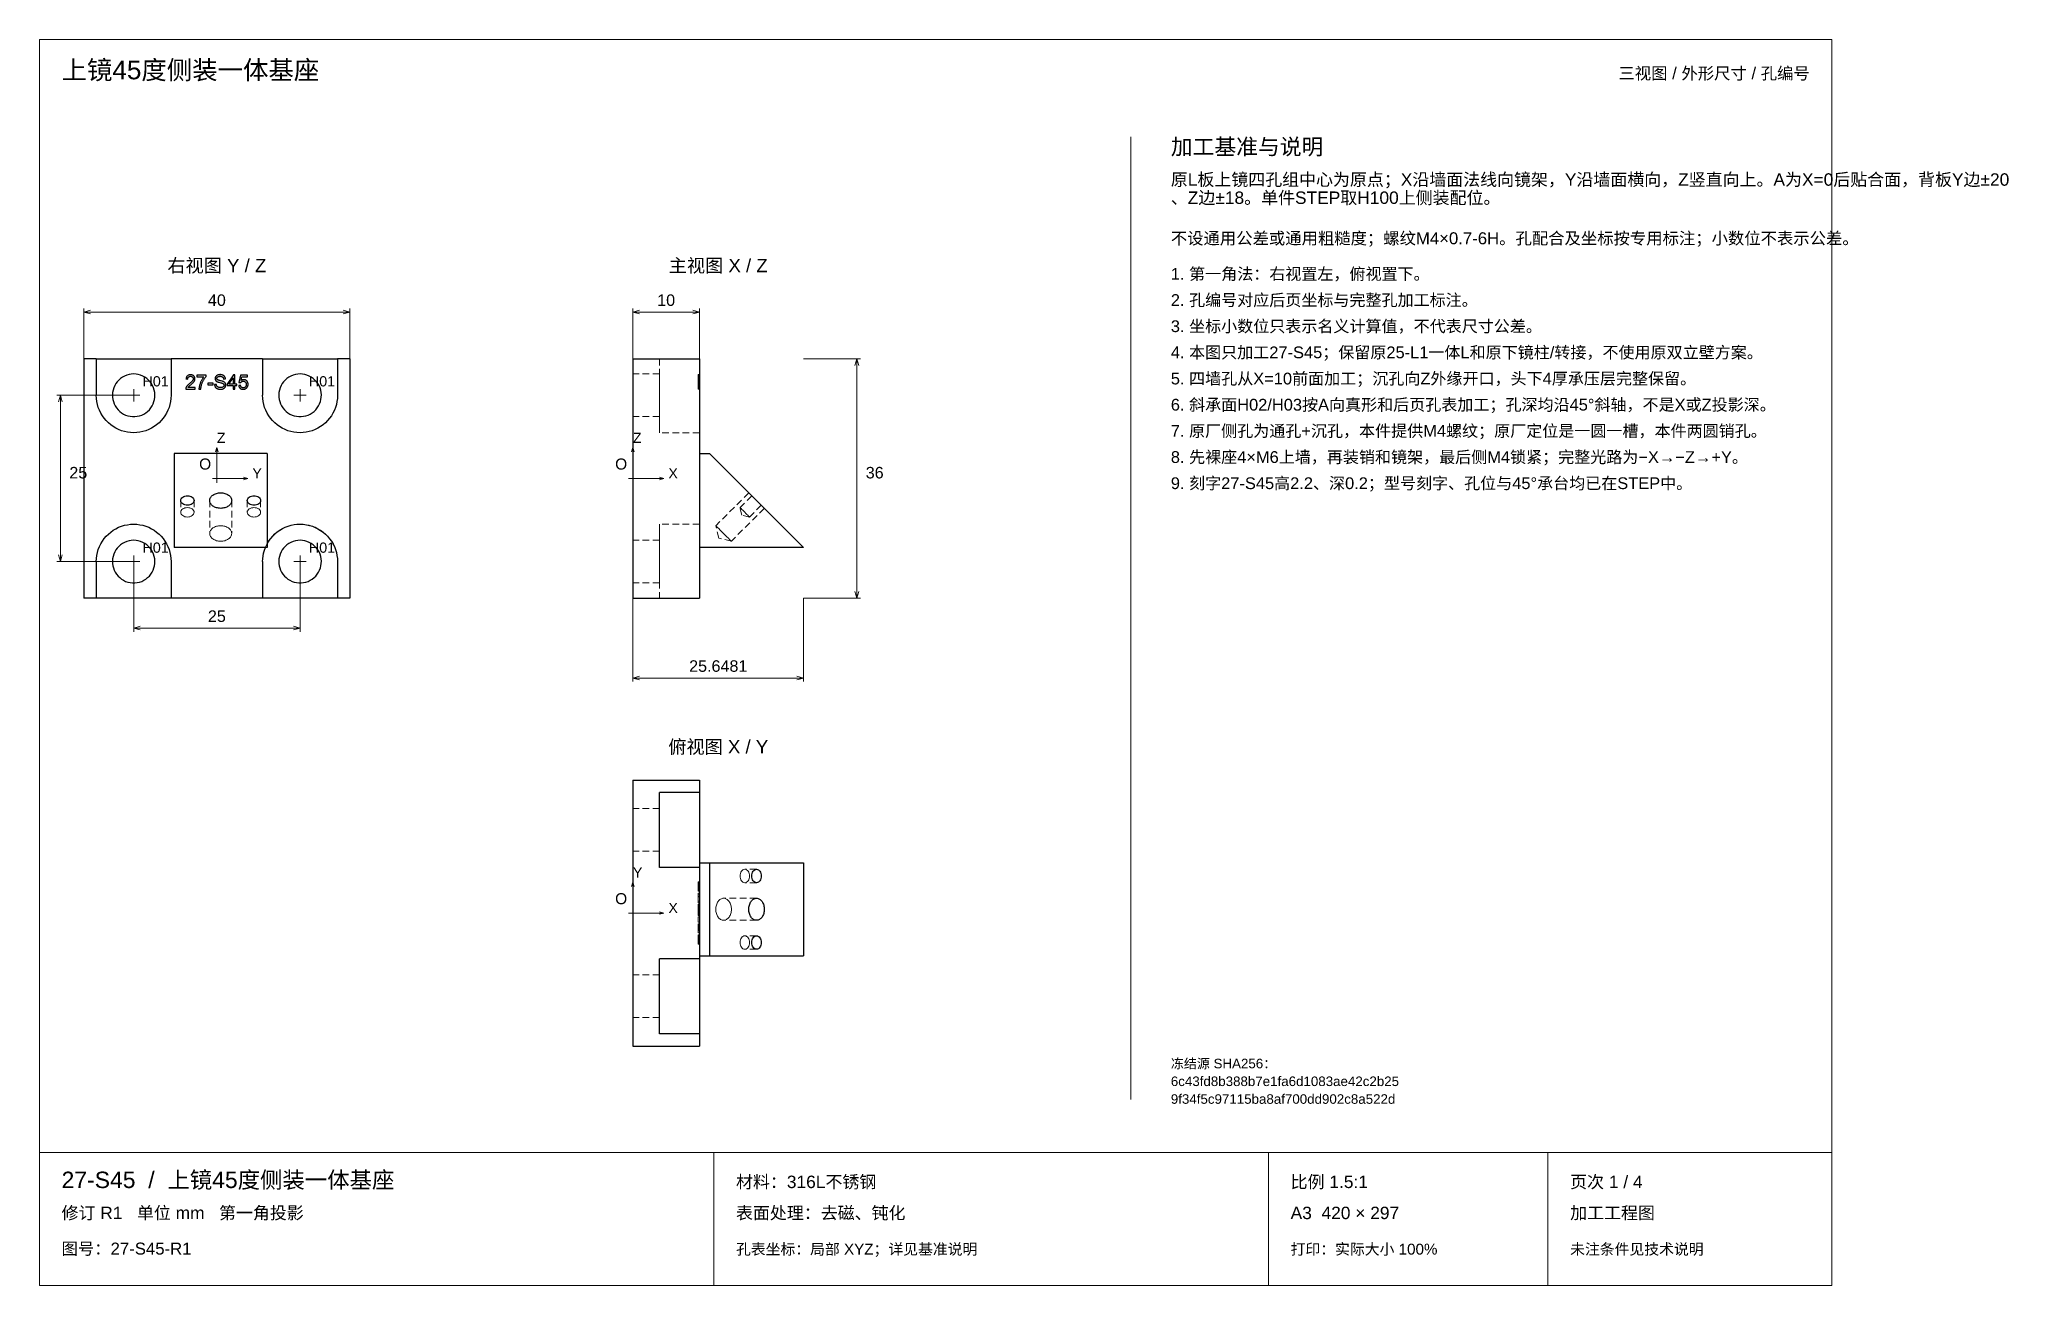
# Paper-space layout '01_三视图' of a CAD drawing. Header units: millimetres. Extents: x 8 to 452, y 8 to 289.
import ezdxf
from ezdxf.enums import TextEntityAlignment as Align

# ---------------------------------------------------------------- set-up
doc = ezdxf.new("R2010")
doc.units = ezdxf.units.MM
doc.linetypes.add('S45_HIDDEN', pattern=[2.3, 1.5, -0.8])
for name, color, linetype, lineweight in [('ANNOTATIONS', 7, 'CONTINUOUS', 18), ('HIDDEN', 7, 'S45_HIDDEN', 13), ('VISIBLE', 7, 'CONTINUOUS', 25)]:
    doc.layers.add(name, color=color, linetype=linetype, lineweight=lineweight)
doc.styles.add('CJK', font='Arial Unicode.ttf')

psp = doc.layouts.new('01_三视图')

# ---------------------------------------------------------------- texts
at = {"layer": 'ANNOTATIONS', "style": 'CJK'}
for s, height, p in [('上镜45度侧装一体基座', 4.2, (13, 280)), ('加工基准与说明', 3.6, (263, 263)), ('原L板上镜四孔组中心为原点；X沿墙面法线向镜架，Y沿墙面横向，Z竖直向上。A为X=0后贴合面，背板Y边±20', 2.8, (263, 256)), ('、Z边±18。单件STEP取H100上侧装配位。', 2.8, (263, 251.9)), ('不设通用公差或通用粗糙度；螺纹M4×0.7-6H。孔配合及坐标按专用标注；小数位不表示公差。', 2.7, (263, 242.8)), ('1. 第一角法：右视置左，俯视置下。', 2.65, (263, 234.8)), ('2. 孔编号对应后页坐标与完整孔加工标注。', 2.65, (263, 228.9)), ('3. 坐标小数位只表示名义计算值，不代表尺寸公差。', 2.65, (263, 223)), ('4. 本图只加工27-S45；保留原25-L1一体L和原下镜柱/转接，不使用原双立壁方案。', 2.65, (263, 217.1)), ('H01', 2.3, (31.25, 210.75)), ('H01', 2.3, (68.75, 210.75)), ('5. 四墙孔从X=10前面加工；沉孔向Z外缘开口，头下4厚承压层完整保留。', 2.65, (263, 211.2)), ('6. 斜承面H02/H03按A向真形和后页孔表加工；孔深均沿45°斜轴，不是X或Z投影深。', 2.65, (263, 205.3)), ('Z', 2.3, (48, 198)), ('Z', 2.3, (141.76, 198)), ('7. 原厂侧孔为通孔+沉孔，本件提供M4螺纹；原厂定位是一圆一槽，本件两圆销孔。', 2.65, (263, 199.4)), ('8. 先裸座4×M6上墙，再装销和镜架，最后侧M4锁紧；完整光路为−X→−Z→+Y。', 2.65, (263, 193.5)), ('25', 2.6, (14.75, 190)), ('O', 2.5, (44, 192)), ('Y', 2.3, (56, 190)), ('O', 2.5, (137.76, 192)), ('X', 2.3, (149.76, 190)), ('36', 2.6, (194.24, 190)), ('9. 刻字27-S45高2.2、深0.2；型号刻字、孔位与45°承台均已在STEP中。', 2.65, (263, 187.6)), ('H01', 2.3, (31.25, 173.25)), ('H01', 2.3, (68.75, 173.25)), ('Y', 2.3, (141.76, 100)), ('O', 2.5, (137.76, 94)), ('X', 2.3, (149.76, 92)), ('冻结源 SHA256：', 2.15, (263, 57)), ('6c43fd8b388b7e1fa6d1083ae42c2b25', 2.15, (263, 53)), ('9f34f5c97115ba8af700dd902c8a522d', 2.15, (263, 49)), ('27-S45  /  上镜45度侧装一体基座', 3.7, (13, 30)), ('材料：316L不锈钢', 2.8, (165, 30)), ('比例 1.5:1', 2.8, (290, 30)), ('页次 1 / 4', 2.8, (353, 30)), ('修订 R1   单位 mm   第一角投影', 2.8, (13, 23)), ('表面处理：去磁、钝化', 2.8, (165, 23)), ('A3  420 × 297', 2.8, (290, 23)), ('加工工程图', 2.8, (353, 23)), ('图号：27-S45-R1', 2.7, (13, 15)), ('孔表坐标：局部 XYZ；详见基准说明', 2.45, (165, 15)), ('打印：实际大小 100%', 2.45, (290, 15)), ('未注条件见技术说明', 2.45, (353, 15))]:
    psp.add_text(s, height=height, dxfattribs=at).set_placement(p)
psp.add_text('三视图 / 外形尺寸 / 孔编号', height=2.7, dxfattribs=at).set_placement((407, 280), align=Align.RIGHT)
for s, height, p in [('右视图 Y / Z', 3, (48, 236.5)), ('主视图 X / Z', 3, (161, 236.5)), ('40', 2.6, (48, 228.9)), ('10', 2.6, (149.26, 228.9)), ('25', 2.6, (48, 157.65)), ('25.6481', 2.6, (161, 146.4)), ('俯视图 X / Y', 3, (161, 128))]:
    psp.add_text(s, height=height, dxfattribs=at).set_placement(p, align=Align.CENTER)

# ---------------------------------------------------------------- linework, layer by layer
at = {"layer": 'ANNOTATIONS'}
for p, q in [((412, 289), (8, 289)), ((8, 289), (8, 8)), ((412, 8), (412, 289)), ((254, 50), (254, 267)), ((18, 217), (18, 228.3)), ((18, 227.5), (19.5, 227.92)), ((18, 227.5), (78, 227.5)), ((18, 227.5), (19.5, 227.08)), ((78, 227.5), (76.5, 227.92)), ((78, 227.5), (76.5, 227.08)), ((78, 217), (78, 228.3)), ((141.76, 217), (141.76, 228.3)), ((141.76, 227.5), (143.26, 227.92)), ((141.76, 227.5), (156.76, 227.5)), ((141.76, 227.5), (143.26, 227.08)), ((156.76, 227.5), (155.26, 227.92)), ((156.76, 227.5), (155.26, 227.08)), ((156.76, 217), (156.76, 228.3)), ((180.24, 217), (193.04, 217)), ((192.24, 217), (191.82, 215.5)), ((192.24, 163), (192.24, 217)), ((192.24, 217), (192.66, 215.5)), ((29.25, 208.75), (11.95, 208.75)), ((12.75, 208.75), (12.33, 207.25)), ((12.75, 171.25), (12.75, 208.75)), ((12.75, 208.75), (13.17, 207.25)), ((27.85, 208.75), (30.65, 208.75)), ((29.25, 207.35), (29.25, 210.15)), ((65.35, 208.75), (68.15, 208.75)), ((66.75, 207.35), (66.75, 210.15)), ((48, 197), (47.72, 196)), ((48, 190), (48, 197)), ((48, 197), (48.28, 196)), ((141.76, 197), (141.48, 196)), ((141.76, 190), (141.76, 197)), ((141.76, 197), (142.04, 196)), ((48, 189), (48, 191)), ((141.76, 189), (141.76, 191)), ((47, 190), (49, 190)), ((48, 190), (55, 190)), ((55, 190), (54, 190.28)), ((55, 190), (54, 189.72)), ((140.76, 190), (142.76, 190)), ((141.76, 190), (148.76, 190)), ((148.76, 190), (147.76, 190.28)), ((148.76, 190), (147.76, 189.72)), ((29.25, 171.25), (11.95, 171.25)), ((12.75, 171.25), (12.33, 172.75)), ((12.75, 171.25), (13.17, 172.75)), ((27.85, 171.25), (30.65, 171.25)), ((29.25, 169.85), (29.25, 172.65)), ((29.25, 171.25), (29.25, 155.45)), ((65.35, 171.25), (68.15, 171.25)), ((66.75, 169.85), (66.75, 172.65)), ((66.75, 171.25), (66.75, 155.45)), ((192.24, 163), (191.82, 164.5)), ((192.24, 163), (192.66, 164.5)), ((141.76, 163), (141.76, 144.2)), ((180.24, 163), (180.24, 144.2)), ((180.24, 163), (193.04, 163)), ((29.25, 156.25), (30.75, 156.67)), ((29.25, 156.25), (66.75, 156.25)), ((29.25, 156.25), (30.75, 155.83)), ((66.75, 156.25), (65.25, 156.67)), ((66.75, 156.25), (65.25, 155.83)), ((141.76, 145), (143.26, 145.42)), ((141.76, 145), (180.24, 145)), ((141.76, 145), (143.26, 144.58)), ((180.24, 145), (178.74, 145.42)), ((180.24, 145), (178.74, 144.58)), ((141.76, 99), (141.48, 98)), ((141.76, 92), (141.76, 99)), ((141.76, 99), (142.04, 98)), ((140.76, 92), (142.76, 92)), ((141.76, 91), (141.76, 93)), ((141.76, 92), (148.76, 92)), ((148.76, 92), (147.76, 92.28)), ((148.76, 92), (147.76, 91.72)), ((8, 38), (412, 38)), ((160, 8), (160, 38)), ((285, 8), (285, 38)), ((348, 8), (348, 38)), ((8, 8), (412, 8))]:
    psp.add_line(p, q, dxfattribs=at)
at = {"layer": 'HIDDEN'}
for points in [[(78, 217), (18, 217)], [(141.76, 213.55), (141.76, 213.43), (141.76, 213.07), (141.76, 212.5), (141.76, 211.74), (141.76, 210.83), (141.76, 209.82), (141.76, 208.75), (141.76, 207.68), (141.76, 206.67), (141.76, 205.76), (141.76, 205), (141.76, 204.43), (141.76, 204.07), (141.76, 203.95)], [(147.76, 213.55), (141.76, 213.55)], [(156.76, 217), (147.76, 217)], [(147.76, 217), (147.76, 208.75)], [(147.76, 213.55), (147.76, 213.43), (147.76, 213.07), (147.76, 212.5), (147.76, 211.74), (147.76, 210.83), (147.76, 209.82), (147.76, 208.75), (147.76, 207.68), (147.76, 206.67), (147.76, 205.76), (147.76, 205), (147.76, 204.43), (147.76, 204.07), (147.76, 203.95)], [(156.76, 213.4), (156.46, 213.4)], [(156.46, 213.4), (156.46, 213.39)], [(156.76, 213.4), (156.46, 213.4)], [(156.46, 213.4), (156.46, 213.4)], [(156.76, 213.4), (156.46, 213.4)], [(156.46, 213.4), (156.46, 213.4)], [(156.46, 213.39), (156.46, 213.4)], [(156.76, 213.39), (156.46, 213.39)], [(156.46, 213.39), (156.46, 213.38)], [(156.76, 213.39), (156.46, 213.39)], [(156.46, 213.38), (156.46, 213.39)], [(156.76, 213.38), (156.46, 213.38)], [(156.46, 213.38), (156.46, 213.37)], [(156.76, 213.38), (156.46, 213.38)], [(156.46, 213.37), (156.46, 213.38)], [(156.76, 213.37), (156.46, 213.37)], [(156.46, 213.37), (156.46, 213.36)], [(156.76, 213.37), (156.46, 213.37)], [(156.46, 213.36), (156.46, 213.37)], [(156.46, 213.35), (156.46, 213.36)], [(156.76, 213.36), (156.46, 213.36)], [(156.46, 213.36), (156.46, 213.36)], [(156.76, 213.36), (156.46, 213.36)], [(156.46, 213.36), (156.46, 213.36)], [(156.76, 213.36), (156.46, 213.36)], [(156.46, 213.36), (156.46, 213.35)], [(156.76, 213.36), (156.46, 213.36)], [(156.46, 213.36), (156.46, 213.34)], [(156.76, 213.36), (156.46, 213.36)], [(156.46, 213.34), (156.46, 213.36)], [(156.46, 213.34), (156.46, 213.35)], [(156.76, 213.35), (156.46, 213.35)], [(156.46, 213.35), (156.46, 213.35)], [(156.76, 213.35), (156.46, 213.35)], [(156.76, 213.35), (156.46, 213.35)], [(156.46, 213.35), (156.46, 213.35)], [(156.76, 213.35), (156.46, 213.35)], [(156.46, 213.35), (156.46, 213.34)], [(156.76, 213.35), (156.46, 213.35)], [(156.46, 213.35), (156.46, 211.28)], [(156.46, 213.33), (156.46, 213.34)], [(156.76, 213.34), (156.46, 213.34)], [(156.76, 213.34), (156.46, 213.34)], [(156.46, 213.34), (156.46, 213.34)], [(156.76, 213.34), (156.46, 213.34)], [(156.46, 213.34), (156.46, 213.33)], [(156.76, 213.34), (156.46, 213.34)], [(156.46, 213.34), (156.46, 213.32)], [(156.76, 213.34), (156.46, 213.34)], [(156.46, 213.31), (156.46, 213.34)], [(156.46, 213.32), (156.46, 213.33)], [(156.76, 213.33), (156.46, 213.33)], [(156.76, 213.33), (156.46, 213.33)], [(156.46, 213.33), (156.46, 213.31)], [(156.46, 213.31), (156.46, 213.32)], [(156.76, 213.32), (156.46, 213.32)], [(156.76, 213.32), (156.46, 213.32)], [(156.46, 213.32), (156.46, 213.29)], [(156.46, 213.29), (156.46, 213.31)], [(156.76, 213.31), (156.46, 213.31)], [(156.76, 213.31), (156.46, 213.31)], [(156.46, 213.31), (156.46, 213.3)], [(156.76, 213.31), (156.46, 213.31)], [(156.46, 213.29), (156.46, 213.31)], [(156.76, 213.3), (156.46, 213.3)], [(156.46, 213.3), (156.46, 213.28)], [(156.76, 213.3), (156.46, 213.3)], [(156.46, 213.3), (156.46, 212.93)], [(156.46, 213), (156.46, 213.3)], [(156.46, 212.93), (156.46, 213.3)], [(156.76, 213.3), (156.46, 213.3)], [(156.46, 213.3), (156.46, 211.66)], [(156.46, 213.28), (156.46, 213.29)], [(156.76, 213.29), (156.46, 213.29)], [(156.76, 213.29), (156.46, 213.29)], [(156.46, 213.29), (156.46, 213.26)], [(156.76, 213.29), (156.46, 213.29)], [(156.46, 213.26), (156.46, 213.29)], [(156.46, 213.26), (156.46, 213.28)], [(156.76, 213.28), (156.46, 213.28)], [(156.76, 213.28), (156.46, 213.28)], [(156.46, 213.28), (156.46, 213.27)], [(156.76, 213.27), (156.46, 213.27)], [(156.46, 213.27), (156.46, 213.25)], [(156.46, 213.24), (156.46, 213.26)], [(156.76, 213.26), (156.46, 213.26)], [(156.76, 213.26), (156.46, 213.26)], [(156.46, 213.26), (156.46, 213.23)], [(156.76, 213.26), (156.46, 213.26)], [(156.46, 213.22), (156.46, 213.26)], [(156.76, 213.25), (156.46, 213.25)], [(156.46, 213.25), (156.46, 213.23)], [(156.46, 213.22), (156.46, 213.24)], [(156.76, 213.24), (156.46, 213.24)], [(156.76, 213.23), (156.46, 213.23)], [(156.46, 213.23), (156.46, 213.2)], [(156.76, 213.23), (156.46, 213.23)], [(156.46, 213.23), (156.46, 213.2)], [(156.46, 213.19), (156.46, 213.22)], [(156.76, 213.22), (156.46, 213.22)], [(156.76, 213.22), (156.46, 213.22)], [(156.46, 213.18), (156.46, 213.22)], [(156.76, 213.2), (156.46, 213.2)], [(156.46, 213.2), (156.46, 213.18)], [(156.76, 213.2), (156.46, 213.2)], [(156.46, 213.2), (156.46, 213.16)], [(156.46, 213.16), (156.46, 213.19)], [(156.76, 213.19), (156.46, 213.19)], [(156.76, 213.18), (156.46, 213.18)], [(156.46, 213.18), (156.46, 213.15)], [(156.76, 213.18), (156.46, 213.18)], [(156.46, 213.14), (156.46, 213.18)], [(156.46, 213.13), (156.46, 213.16)], [(156.76, 213.16), (156.46, 213.16)], [(156.76, 213.16), (156.46, 213.16)], [(156.46, 213.16), (156.46, 213.12)], [(156.76, 213.15), (156.46, 213.15)], [(156.46, 213.15), (156.46, 213.12)], [(156.76, 213.14), (156.46, 213.14)], [(156.46, 213.1), (156.46, 213.14)], [(156.46, 213.1), (156.46, 213.13)], [(156.76, 213.13), (156.46, 213.13)], [(156.76, 213.12), (156.46, 213.12)], [(156.46, 213.12), (156.46, 213.09)], [(156.76, 213.12), (156.46, 213.12)], [(156.46, 213.12), (156.46, 213.07)], [(156.46, 213.07), (156.46, 213.1)], [(156.76, 213.1), (156.46, 213.1)], [(156.76, 213.1), (156.46, 213.1)], [(156.46, 213.05), (156.46, 213.1)], [(156.76, 213.09), (156.46, 213.09)], [(156.46, 213.09), (156.46, 213.06)], [(156.46, 213.04), (156.46, 213.07)], [(156.76, 213.07), (156.46, 213.07)], [(156.76, 213.07), (156.46, 213.07)], [(156.46, 213.07), (156.46, 213.02)], [(156.76, 213.06), (156.46, 213.06)], [(156.46, 213.06), (156.46, 213.03)], [(156.76, 213.05), (156.46, 213.05)], [(156.46, 213), (156.46, 213.05)], [(156.46, 213), (156.46, 213.04)], [(156.76, 213.04), (156.46, 213.04)], [(156.76, 213.03), (156.46, 213.03)], [(156.46, 213.03), (156.46, 213.03)], [(156.46, 213.03), (156.46, 213.03)], [(156.76, 217), (156.76, 208.75)], [(156.76, 213.4), (156.76, 213.39)], [(156.76, 213.4), (156.76, 213.4)], [(156.76, 213.4), (156.76, 213.4)], [(156.76, 213.39), (156.76, 213.4)], [(156.76, 213.39), (156.76, 213.38)], [(156.76, 213.38), (156.76, 213.39)], [(156.76, 213.38), (156.76, 213.37)], [(156.76, 213.37), (156.76, 213.38)], [(156.76, 213.37), (156.76, 213.36)], [(156.76, 213.36), (156.76, 213.37)], [(156.76, 213.36), (156.76, 213.35)], [(156.76, 213.36), (156.76, 213.36)], [(156.76, 213.36), (156.76, 213.36)], [(156.76, 213.35), (156.76, 213.36)], [(156.76, 213.36), (156.76, 213.34)], [(156.76, 213.34), (156.76, 213.36)], [(156.76, 213.35), (156.76, 213.34)], [(156.76, 213.35), (156.76, 213.35)], [(156.76, 213.35), (156.76, 213.35)], [(156.76, 213.34), (156.76, 213.35)], [(156.76, 213.35), (156.76, 211.28)], [(156.76, 213.34), (156.76, 213.33)], [(156.76, 213.34), (156.76, 213.34)], [(156.76, 213.33), (156.76, 213.34)], [(156.76, 213.34), (156.76, 213.32)], [(156.76, 213.31), (156.76, 213.34)], [(156.76, 213.33), (156.76, 213.31)], [(156.76, 213.32), (156.76, 213.33)], [(156.76, 213.31), (156.76, 213.32)], [(156.76, 213.32), (156.76, 213.29)], [(156.76, 213.31), (156.76, 213.3)], [(156.76, 213.29), (156.76, 213.31)], [(156.76, 213.29), (156.76, 213.31)], [(156.76, 213.3), (156.76, 213.28)], [(156.76, 213.3), (156.76, 212.93)], [(156.76, 213), (156.76, 213.3)], [(156.76, 213.3), (156.76, 211.66)], [(156.76, 212.93), (156.76, 213.3)], [(156.76, 213.28), (156.76, 213.29)], [(156.76, 213.29), (156.76, 213.26)], [(156.76, 213.26), (156.76, 213.29)], [(156.76, 213.28), (156.76, 213.27)], [(156.76, 213.26), (156.76, 213.28)], [(156.76, 213.27), (156.76, 213.25)], [(156.76, 213.24), (156.76, 213.26)], [(156.76, 213.26), (156.76, 213.23)], [(156.76, 213.22), (156.76, 213.26)], [(156.76, 213.25), (156.76, 213.23)], [(156.76, 213.22), (156.76, 213.24)], [(156.76, 213.23), (156.76, 213.2)], [(156.76, 213.23), (156.76, 213.2)], [(156.76, 213.19), (156.76, 213.22)], [(156.76, 213.18), (156.76, 213.22)], [(156.76, 213.2), (156.76, 213.18)], [(156.76, 213.2), (156.76, 213.16)], [(156.76, 213.16), (156.76, 213.19)], [(156.76, 213.18), (156.76, 213.15)], [(156.76, 213.14), (156.76, 213.18)], [(156.76, 213.13), (156.76, 213.16)], [(156.76, 213.16), (156.76, 213.12)], [(156.76, 213.15), (156.76, 213.12)], [(156.76, 213.1), (156.76, 213.14)], [(156.76, 213.1), (156.76, 213.13)], [(156.76, 213.12), (156.76, 213.09)], [(156.76, 213.12), (156.76, 213.07)], [(156.76, 213.07), (156.76, 213.1)], [(156.76, 213.05), (156.76, 213.1)], [(156.76, 213.09), (156.76, 213.06)], [(156.76, 213.04), (156.76, 213.07)], [(156.76, 213.07), (156.76, 213.02)], [(156.76, 213.06), (156.76, 213.03)], [(156.76, 213), (156.76, 213.05)], [(156.76, 213), (156.76, 213.04)], [(156.76, 213.03), (156.76, 213.03)], [(156.76, 213.03), (156.76, 213.03)], [(147.76, 208.75), (147.76, 207.81), (147.76, 206.87), (147.76, 205.96), (147.76, 205.09), (147.76, 204.26), (147.76, 203.49), (147.76, 202.78), (147.76, 202.15), (147.76, 201.61), (147.76, 201.15), (147.76, 200.79), (147.76, 200.52), (147.76, 200.37), (147.76, 200.31)], [(156.76, 213.03), (156.46, 213.03)], [(156.46, 213.03), (156.46, 213.02)], [(156.76, 213.03), (156.46, 213.03)], [(156.46, 213.02), (156.46, 213.03)], [(156.76, 213.03), (156.46, 213.03)], [(156.46, 213.03), (156.46, 212.99)], [(156.46, 213.02), (156.46, 213.03)], [(156.76, 213.03), (156.46, 213.03)], [(156.46, 213.03), (156.46, 213.03)], [(156.76, 213.03), (156.46, 213.03)], [(156.46, 213.03), (156.46, 213.03)], [(156.76, 213.03), (156.46, 213.03)], [(156.46, 213.03), (156.46, 213.02)], [(156.76, 213.02), (156.46, 213.02)], [(156.46, 213.02), (156.46, 213.01)], [(156.76, 213.02), (156.46, 213.02)], [(156.46, 213.01), (156.46, 213.02)], [(156.76, 213.02), (156.46, 213.02)], [(156.46, 213.02), (156.46, 212.97)], [(156.46, 213.01), (156.46, 213.02)], [(156.76, 213.02), (156.46, 213.02)], [(156.76, 213.02), (156.46, 213.02)], [(156.46, 213.02), (156.46, 213.01)], [(156.76, 213.01), (156.46, 213.01)], [(156.46, 213.01), (156.46, 212.99)], [(156.76, 213.01), (156.46, 213.01)], [(156.46, 212.99), (156.46, 213.01)], [(156.46, 212.99), (156.46, 213.01)], [(156.76, 213.01), (156.46, 213.01)], [(156.76, 213.01), (156.46, 213.01)], [(156.46, 213.01), (156.46, 212.99)], [(156.46, 212.97), (156.46, 213)], [(156.76, 213), (156.46, 213)], [(156.76, 213), (156.46, 213)], [(156.46, 212.92), (156.46, 213)], [(156.76, 213), (156.46, 213)], [(156.46, 212.95), (156.46, 213)], [(156.76, 212.99), (156.46, 212.99)], [(156.46, 212.99), (156.46, 212.97)], [(156.76, 212.99), (156.46, 212.99)], [(156.46, 212.97), (156.46, 212.99)], [(156.76, 212.99), (156.46, 212.99)], [(156.46, 212.99), (156.46, 212.95)], [(156.46, 212.97), (156.46, 212.99)], [(156.76, 212.99), (156.46, 212.99)], [(156.76, 212.99), (156.46, 212.99)], [(156.46, 212.99), (156.46, 212.97)], [(156.46, 212.93), (156.46, 212.97)], [(156.76, 212.97), (156.46, 212.97)], [(156.76, 212.97), (156.46, 212.97)], [(156.46, 212.97), (156.46, 212.94)], [(156.76, 212.97), (156.46, 212.97)], [(156.46, 212.94), (156.46, 212.97)], [(156.76, 212.97), (156.46, 212.97)], [(156.46, 212.97), (156.46, 212.92)], [(156.46, 212.95), (156.46, 212.97)], [(156.76, 212.97), (156.46, 212.97)], [(156.76, 212.97), (156.46, 212.97)], [(156.46, 212.97), (156.46, 212.94)], [(156.76, 212.95), (156.46, 212.95)], [(156.46, 212.95), (156.46, 212.92)], [(156.46, 212.92), (156.46, 212.95)], [(156.76, 212.95), (156.46, 212.95)], [(156.46, 212.89), (156.46, 212.95)], [(156.76, 212.95), (156.46, 212.95)], [(156.76, 212.94), (156.46, 212.94)], [(156.46, 212.94), (156.46, 212.91)], [(156.76, 212.94), (156.46, 212.94)], [(156.46, 212.9), (156.46, 212.94)], [(156.76, 212.94), (156.46, 212.94)], [(156.46, 212.94), (156.46, 212.91)], [(156.46, 212.9), (156.46, 212.93)], [(156.76, 212.93), (156.46, 212.93)], [(156.76, 212.93), (156.46, 212.93)], [(156.46, 212.93), (156.46, 212.84)], [(156.46, 212.07), (156.46, 212.93)], [(156.76, 212.92), (156.46, 212.92)], [(156.46, 212.92), (156.46, 212.87)], [(156.76, 212.92), (156.46, 212.92)], [(156.46, 212.82), (156.46, 212.92)], [(156.46, 212.9), (156.46, 212.92)], [(156.76, 212.92), (156.46, 212.92)], [(156.76, 212.92), (156.46, 212.92)], [(156.46, 212.92), (156.46, 212.87)], [(156.76, 212.91), (156.46, 212.91)], [(156.46, 212.91), (156.46, 212.87)], [(156.76, 212.91), (156.46, 212.91)], [(156.46, 212.91), (156.46, 212.87)], [(156.46, 212.86), (156.46, 212.9)], [(156.76, 212.9), (156.46, 212.9)], [(156.76, 212.9), (156.46, 212.9)], [(156.46, 212.86), (156.46, 212.9)], [(156.46, 212.89), (156.46, 212.9)], [(156.76, 212.9), (156.46, 212.9)], [(156.46, 212.85), (156.46, 212.89)], [(156.76, 212.89), (156.46, 212.89)], [(156.46, 212.83), (156.46, 212.89)], [(156.76, 212.89), (156.46, 212.89)], [(156.76, 212.87), (156.46, 212.87)], [(156.46, 212.87), (156.46, 212.83)], [(156.76, 212.87), (156.46, 212.87)], [(156.46, 212.87), (156.46, 212.83)], [(156.76, 212.87), (156.46, 212.87)], [(156.46, 212.87), (156.46, 212.81)], [(156.76, 212.87), (156.46, 212.87)], [(156.46, 212.87), (156.46, 212.83)], [(156.46, 212.82), (156.46, 212.86)], [(156.76, 212.86), (156.46, 212.86)], [(156.76, 212.86), (156.46, 212.86)], [(156.46, 212.82), (156.46, 212.86)], [(156.46, 212.81), (156.46, 212.85)], [(156.76, 212.85), (156.46, 212.85)], [(156.76, 212.84), (156.46, 212.84)], [(156.46, 212.84), (156.46, 212.75)], [(156.76, 212.83), (156.46, 212.83)], [(156.46, 212.83), (156.46, 212.79)], [(156.76, 212.83), (156.46, 212.83)], [(156.46, 212.83), (156.46, 212.79)], [(156.76, 212.83), (156.46, 212.83)], [(156.46, 212.83), (156.46, 212.79)], [(156.46, 212.77), (156.46, 212.83)], [(156.76, 212.83), (156.46, 212.83)], [(156.46, 212.78), (156.46, 212.82)], [(156.76, 212.82), (156.46, 212.82)], [(156.76, 212.82), (156.46, 212.82)], [(156.46, 212.77), (156.46, 212.82)], [(156.76, 212.82), (156.46, 212.82)], [(156.46, 212.73), (156.46, 212.82)], [(156.46, 212.77), (156.46, 212.81)], [(156.76, 212.81), (156.46, 212.81)], [(156.76, 212.81), (156.46, 212.81)], [(156.46, 212.81), (156.46, 212.75)], [(156.76, 212.79), (156.46, 212.79)], [(156.46, 212.79), (156.46, 212.74)], [(156.76, 212.79), (156.46, 212.79)], [(156.46, 212.79), (156.46, 212.74)], [(156.76, 212.79), (156.46, 212.79)], [(156.46, 212.79), (156.46, 212.74)], [(156.46, 212.74), (156.46, 212.78)], [(156.76, 212.78), (156.46, 212.78)], [(156.76, 212.77), (156.46, 212.77)], [(156.46, 212.72), (156.46, 212.77)], [(156.46, 212.73), (156.46, 212.77)], [(156.76, 212.77), (156.46, 212.77)], [(156.46, 212.71), (156.46, 212.77)], [(156.76, 212.77), (156.46, 212.77)], [(156.76, 212.75), (156.46, 212.75)], [(156.46, 212.75), (156.46, 212.65)], [(156.76, 212.75), (156.46, 212.75)], [(156.46, 212.75), (156.46, 212.7)], [(156.46, 212.7), (156.46, 212.74)], [(156.76, 212.74), (156.46, 212.74)], [(156.76, 212.74), (156.46, 212.74)], [(156.46, 212.74), (156.46, 212.7)], [(156.76, 212.74), (156.46, 212.74)], [(156.46, 212.74), (156.46, 212.7)], [(156.76, 212.74), (156.46, 212.74)], [(156.46, 212.74), (156.46, 212.68)], [(156.76, 212.73), (156.46, 212.73)], [(156.46, 212.62), (156.46, 212.73)], [(156.46, 212.69), (156.46, 212.73)], [(156.76, 212.73), (156.46, 212.73)], [(156.76, 212.72), (156.46, 212.72)], [(156.46, 212.66), (156.46, 212.72)], [(156.46, 211.28), (156.46, 212.72)], [(156.76, 212.72), (156.46, 212.72)], [(156.46, 212.65), (156.46, 212.71)], [(156.76, 212.71), (156.46, 212.71)], [(156.46, 212.65), (156.46, 212.7)], [(156.76, 212.7), (156.46, 212.7)], [(156.76, 212.7), (156.46, 212.7)], [(156.46, 212.7), (156.46, 212.65)], [(156.76, 212.7), (156.46, 212.7)], [(156.46, 212.7), (156.46, 212.65)], [(156.76, 212.7), (156.46, 212.7)], [(156.46, 212.7), (156.46, 212.64)], [(156.46, 212.64), (156.46, 212.69)], [(156.76, 212.69), (156.46, 212.69)], [(156.76, 212.68), (156.46, 212.68)], [(156.46, 212.68), (156.46, 212.62)], [(156.76, 212.66), (156.46, 212.66)], [(156.46, 212.6), (156.46, 212.66)], [(156.46, 212.61), (156.46, 212.65)], [(156.76, 212.65), (156.46, 212.65)], [(156.76, 212.65), (156.46, 212.65)], [(156.46, 212.65), (156.46, 212.59)], [(156.76, 212.65), (156.46, 212.65)], [(156.46, 212.65), (156.46, 212.6)], [(156.76, 212.65), (156.46, 212.65)], [(156.46, 212.65), (156.46, 212.55)], [(156.46, 212.58), (156.46, 212.65)], [(156.76, 212.65), (156.46, 212.65)], [(156.46, 212.6), (156.46, 212.64)], [(156.76, 212.64), (156.46, 212.64)], [(156.76, 212.64), (156.46, 212.64)], [(156.46, 212.64), (156.46, 212.58)], [(156.76, 212.62), (156.46, 212.62)], [(156.46, 212.51), (156.46, 212.62)], [(156.76, 212.62), (156.46, 212.62)], [(156.46, 212.62), (156.46, 212.56)], [(156.46, 212.56), (156.46, 212.61)], [(156.76, 212.61), (156.46, 212.61)], [(156.76, 212.6), (156.46, 212.6)], [(156.46, 212.54), (156.46, 212.6)], [(156.76, 212.6), (156.46, 212.6)], [(156.46, 212.6), (156.46, 212.54)], [(156.46, 212.55), (156.46, 212.6)], [(156.76, 212.6), (156.46, 212.6)], [(156.76, 212.59), (156.46, 212.59)], [(156.46, 212.59), (156.46, 212.54)], [(156.76, 212.58), (156.46, 212.58)], [(156.46, 212.58), (156.46, 212.52)], [(156.46, 212.52), (156.46, 212.58)], [(156.76, 212.58), (156.46, 212.58)], [(156.46, 212.52), (156.46, 212.56)], [(156.76, 212.56), (156.46, 212.56)], [(156.76, 212.56), (156.46, 212.56)], [(156.46, 212.56), (156.46, 212.49)], [(156.76, 212.55), (156.46, 212.55)], [(156.46, 212.55), (156.46, 212.44)], [(156.46, 212.51), (156.46, 212.55)], [(156.76, 212.55), (156.46, 212.55)], [(156.76, 212.54), (156.46, 212.54)], [(156.46, 212.54), (156.46, 212.48)], [(156.76, 212.54), (156.46, 212.54)], [(156.46, 212.47), (156.46, 212.54)], [(156.76, 212.54), (156.46, 212.54)], [(156.46, 212.54), (156.46, 212.49)], [(156.46, 212.47), (156.46, 212.52)], [(156.76, 212.52), (156.46, 212.52)], [(156.76, 212.52), (156.46, 212.52)], [(156.46, 212.52), (156.46, 212.47)], [(156.46, 212.45), (156.46, 212.52)], [(156.76, 212.52), (156.46, 212.52)], [(156.76, 212.51), (156.46, 212.51)], [(156.46, 212.39), (156.46, 212.51)], [(156.46, 212.47), (156.46, 212.51)], [(156.76, 212.51), (156.46, 212.51)], [(156.76, 212.49), (156.46, 212.49)], [(156.46, 212.49), (156.46, 212.44)], [(156.76, 212.49), (156.46, 212.49)], [(156.46, 212.49), (156.46, 212.42)], [(156.76, 212.48), (156.46, 212.48)], [(156.46, 212.48), (156.46, 212.43)], [(156.46, 212.42), (156.46, 212.47)], [(156.76, 212.47), (156.46, 212.47)], [(156.76, 212.47), (156.46, 212.47)], [(156.46, 212.39), (156.46, 212.47)], [(156.46, 212.43), (156.46, 212.47)], [(156.76, 212.47), (156.46, 212.47)], [(156.76, 212.47), (156.46, 212.47)], [(156.46, 212.47), (156.46, 212.41)], [(156.46, 212.42), (156.46, 212.45)], [(156.76, 212.45), (156.46, 212.45)], [(156.76, 212.44), (156.46, 212.44)], [(156.46, 212.44), (156.46, 212.39)], [(156.76, 212.44), (156.46, 212.44)], [(156.46, 212.44), (156.46, 212.33)], [(156.76, 212.43), (156.46, 212.43)], [(156.46, 212.43), (156.46, 212.37)], [(156.46, 212.39), (156.46, 212.43)], [(156.76, 212.43), (156.46, 212.43)], [(156.46, 212.38), (156.46, 212.42)], [(156.76, 212.42), (156.46, 212.42)], [(156.76, 212.42), (156.46, 212.42)], [(156.76, 212.41), (156.46, 212.41)], [(156.46, 212.41), (156.46, 212.36)], [(156.76, 212.39), (156.46, 212.39)], [(156.76, 212.39), (156.46, 212.39)], [(156.46, 212.27), (156.46, 212.39)], [(156.46, 212.36), (156.46, 212.39)], [(156.76, 212.39), (156.46, 212.39)], [(156.46, 212.33), (156.46, 212.38)], [(156.76, 212.38), (156.46, 212.38)], [(156.76, 212.37), (156.46, 212.37)], [(156.46, 212.37), (156.46, 212.31)], [(156.46, 212.33), (156.46, 212.36)], [(156.76, 212.36), (156.46, 212.36)], [(156.76, 212.36), (156.46, 212.36)], [(156.46, 212.36), (156.46, 212.31)], [(156.46, 212.28), (156.46, 212.33)], [(156.76, 212.33), (156.46, 212.33)], [(156.76, 212.33), (156.46, 212.33)], [(156.46, 212.33), (156.46, 212.21)], [(156.46, 212.29), (156.46, 212.33)], [(156.76, 212.33), (156.46, 212.33)], [(156.76, 212.31), (156.46, 212.31)], [(156.46, 212.31), (156.46, 212.25)], [(156.76, 212.31), (156.46, 212.31)], [(156.46, 212.31), (156.46, 212.26)], [(156.46, 212.27), (156.46, 212.29)], [(156.76, 212.29), (156.46, 212.29)], [(156.46, 212.24), (156.46, 212.28)], [(156.76, 212.28), (156.46, 212.28)], [(156.76, 212.27), (156.46, 212.27)], [(156.46, 212.14), (156.46, 212.27)], [(156.46, 212.25), (156.46, 212.27)], [(156.76, 212.27), (156.46, 212.27)], [(156.46, 212.26), (156.46, 212.27)], [(156.76, 212.27), (156.46, 212.27)], [(156.46, 212.27), (156.46, 212.27)], [(156.76, 212.27), (156.46, 212.27)], [(156.46, 212.27), (156.46, 212.27)], [(156.76, 212.27), (156.46, 212.27)], [(156.46, 212.27), (156.46, 212.27)], [(156.76, 212.27), (156.46, 212.27)], [(156.46, 212.27), (156.46, 212.26)], [(156.76, 212.26), (156.46, 212.26)], [(156.46, 212.26), (156.46, 212.21)], [(156.46, 212.25), (156.46, 212.26)], [(156.76, 212.26), (156.46, 212.26)], [(156.76, 212.26), (156.46, 212.26)], [(156.46, 212.26), (156.46, 212.24)], [(156.76, 212.25), (156.46, 212.25)], [(156.46, 212.25), (156.46, 212.19)], [(156.46, 212.24), (156.46, 212.25)], [(156.76, 212.25), (156.46, 212.25)], [(156.46, 212.24), (156.46, 212.25)], [(156.76, 212.25), (156.46, 212.25)], [(156.46, 212.19), (156.46, 212.24)], [(156.76, 212.24), (156.46, 212.24)], [(156.46, 212.21), (156.46, 212.24)], [(156.76, 212.24), (156.46, 212.24)], [(156.46, 212.23), (156.46, 212.24)], [(156.76, 212.24), (156.46, 212.24)], [(156.76, 212.24), (156.46, 212.24)], [(156.46, 212.24), (156.46, 212.22)], [(156.46, 212.21), (156.46, 212.23)], [(156.76, 212.23), (156.46, 212.23)], [(156.76, 212.22), (156.46, 212.22)], [(156.46, 212.22), (156.46, 212.19)], [(156.76, 212.21), (156.46, 212.21)], [(156.46, 212.21), (156.46, 212.09)], [(156.46, 212.18), (156.46, 212.21)], [(156.76, 212.21), (156.46, 212.21)], [(156.76, 212.21), (156.46, 212.21)], [(156.46, 212.21), (156.46, 212.17)], [(156.46, 212.2), (156.46, 212.21)], [(156.76, 212.21), (156.46, 212.21)], [(156.46, 212.18), (156.46, 212.2)], [(156.76, 212.2), (156.46, 212.2)], [(156.46, 212.14), (156.46, 212.19)], [(156.76, 212.19), (156.46, 212.19)], [(156.76, 212.19), (156.46, 212.19)], [(156.46, 212.19), (156.46, 212.13)], [(156.76, 212.19), (156.46, 212.19)], [(156.46, 212.19), (156.46, 212.16)], [(156.46, 212.15), (156.46, 212.18)], [(156.76, 212.18), (156.46, 212.18)], [(156.46, 212.16), (156.46, 212.18)], [(156.76, 212.18), (156.46, 212.18)], [(156.76, 212.17), (156.46, 212.17)], [(156.46, 212.17), (156.46, 212.12)], [(156.46, 212.13), (156.46, 212.16)], [(156.76, 212.16), (156.46, 212.16)], [(156.76, 212.16), (156.46, 212.16)], [(156.46, 212.16), (156.46, 212.12)], [(156.46, 212.13), (156.46, 212.15)], [(156.76, 212.15), (156.46, 212.15)], [(156.46, 212.1), (156.46, 212.14)], [(156.76, 212.14), (156.46, 212.14)], [(156.76, 212.14), (156.46, 212.14)], [(156.46, 212), (156.46, 212.14)], [(156.76, 212.13), (156.46, 212.13)], [(156.46, 212.13), (156.46, 212.07)], [(156.46, 212.1), (156.46, 212.13)], [(156.76, 212.13), (156.46, 212.13)], [(156.46, 212.11), (156.46, 212.13)], [(156.76, 212.13), (156.46, 212.13)], [(156.76, 212.12), (156.46, 212.12)], [(156.46, 212.12), (156.46, 212.08)], [(156.76, 212.12), (156.46, 212.12)], [(156.46, 212.12), (156.46, 212.07)], [(156.46, 212.08), (156.46, 212.11)], [(156.76, 212.11), (156.46, 212.11)], [(156.46, 212.05), (156.46, 212.1)], [(156.76, 212.1), (156.46, 212.1)], [(156.46, 212.07), (156.46, 212.1)], [(156.76, 212.1), (156.46, 212.1)], [(156.76, 212.09), (156.46, 212.09)], [(156.46, 212.09), (156.46, 211.97)], [(156.76, 212.08), (156.46, 212.08)], [(156.46, 212.08), (156.46, 212.04)], [(156.46, 212.05), (156.46, 212.08)], [(156.76, 212.08), (156.46, 212.08)], [(156.76, 212.07), (156.46, 212.07)], [(156.46, 212.07), (156.46, 212.01)], [(156.46, 212.04), (156.46, 212.07)], [(156.76, 212.07), (156.46, 212.07)], [(156.76, 212.07), (156.46, 212.07)], [(156.46, 212), (156.46, 212.05)], [(156.76, 212.05), (156.46, 212.05)], [(156.46, 212.02), (156.46, 212.05)], [(156.76, 212.05), (156.46, 212.05)], [(156.46, 211.98), (156.46, 212.04)], [(156.76, 212.04), (156.46, 212.04)], [(156.46, 212.04), (156.46, 212)], [(156.46, 211.98), (156.46, 212.02)], [(156.76, 212.02), (156.46, 212.02)], [(156.76, 212.01), (156.46, 212.01)], [(156.46, 212.01), (156.46, 211.95)], [(156.46, 211.95), (156.46, 212)], [(156.76, 212), (156.46, 212)], [(156.76, 212), (156.46, 212)], [(156.46, 211.87), (156.46, 212)], [(156.76, 212), (156.46, 212)], [(156.46, 212), (156.46, 211.96)], [(156.46, 211.93), (156.46, 211.98)], [(156.76, 211.98), (156.46, 211.98)], [(156.46, 211.94), (156.46, 211.98)], [(156.76, 211.98), (156.46, 211.98)], [(156.76, 211.97), (156.46, 211.97)], [(156.46, 211.97), (156.46, 211.84)], [(156.76, 211.96), (156.46, 211.96)], [(156.46, 211.96), (156.46, 211.92)], [(156.46, 211.91), (156.46, 211.95)], [(156.76, 211.95), (156.46, 211.95)], [(156.76, 211.95), (156.46, 211.95)], [(156.46, 211.95), (156.46, 211.87)], [(156.46, 211.91), (156.46, 211.94)], [(156.76, 211.94), (156.46, 211.94)], [(156.46, 211.9), (156.46, 211.93)], [(156.76, 211.93), (156.46, 211.93)], [(156.76, 211.92), (156.46, 211.92)], [(156.46, 211.92), (156.46, 211.89)], [(156.46, 211.91), (156.46, 211.92)], [(156.76, 211.92), (156.46, 211.92)], [(156.46, 211.92), (156.46, 211.92)], [(156.76, 211.92), (156.46, 211.92)], [(156.46, 211.92), (156.46, 211.92)], [(156.76, 211.92), (156.46, 211.92)], [(156.46, 211.92), (156.46, 211.92)], [(156.76, 211.92), (156.46, 211.92)], [(156.46, 211.92), (156.46, 211.91)], [(156.46, 211.86), (156.46, 211.91)], [(156.76, 211.91), (156.46, 211.91)], [(156.46, 211.87), (156.46, 211.91)], [(156.76, 211.91), (156.46, 211.91)], [(156.46, 211.9), (156.46, 211.91)], [(156.76, 211.91), (156.46, 211.91)], [(156.76, 211.91), (156.46, 211.91)], [(156.46, 211.91), (156.46, 211.9)], [(156.46, 211.88), (156.46, 211.9)], [(156.76, 211.9), (156.46, 211.9)], [(156.46, 211.89), (156.46, 211.9)], [(156.76, 211.9), (156.46, 211.9)], [(156.76, 211.9), (156.46, 211.9)], [(156.46, 211.9), (156.46, 211.88)], [(156.76, 211.89), (156.46, 211.89)], [(156.46, 211.89), (156.46, 211.86)], [(156.46, 211.88), (156.46, 211.89)], [(156.76, 211.89), (156.46, 211.89)], [(156.46, 211.86), (156.46, 211.88)], [(156.76, 211.88), (156.46, 211.88)], [(156.46, 211.86), (156.46, 211.88)], [(156.76, 211.88), (156.46, 211.88)], [(156.76, 211.88), (156.46, 211.88)], [(156.46, 211.88), (156.46, 211.85)], [(156.76, 211.87), (156.46, 211.87)], [(156.46, 211.87), (156.46, 211.8)], [(156.76, 211.87), (156.46, 211.87)], [(156.46, 211.73), (156.46, 211.87)], [(156.46, 211.83), (156.46, 211.87)], [(156.76, 211.87), (156.46, 211.87)], [(156.46, 211.81), (156.46, 211.86)], [(156.76, 211.86), (156.46, 211.86)], [(156.46, 211.83), (156.46, 211.86)], [(156.76, 211.86), (156.46, 211.86)], [(156.76, 211.86), (156.46, 211.86)], [(156.46, 211.86), (156.46, 211.83)], [(156.46, 211.84), (156.46, 211.86)], [(156.76, 211.86), (156.46, 211.86)], [(156.76, 211.85), (156.46, 211.85)], [(156.46, 211.85), (156.46, 211.82)], [(156.76, 211.84), (156.46, 211.84)], [(156.46, 211.84), (156.46, 211.72)], [(156.46, 211.82), (156.46, 211.84)], [(156.76, 211.84), (156.46, 211.84)], [(156.46, 211.8), (156.46, 211.83)], [(156.76, 211.83), (156.46, 211.83)], [(156.76, 211.83), (156.46, 211.83)], [(156.46, 211.83), (156.46, 211.8)], [(156.46, 211.78), (156.46, 211.83)], [(156.76, 211.83), (156.46, 211.83)], [(156.46, 211.79), (156.46, 211.82)], [(156.76, 211.82), (156.46, 211.82)], [(156.76, 211.82), (156.46, 211.82)], [(156.46, 211.82), (156.46, 211.78)], [(156.46, 211.76), (156.46, 211.81)], [(156.76, 211.81), (156.46, 211.81)], [(156.76, 211.8), (156.46, 211.8)], [(156.46, 211.8), (156.46, 211.72)], [(156.46, 211.77), (156.46, 211.8)], [(156.76, 211.8), (156.46, 211.8)], [(156.76, 211.8), (156.46, 211.8)], [(156.46, 211.8), (156.46, 211.78)], [(156.46, 211.77), (156.46, 211.79)], [(156.76, 211.79), (156.46, 211.79)], [(156.76, 211.78), (156.46, 211.78)], [(156.46, 211.78), (156.46, 211.75)], [(156.46, 211.74), (156.46, 211.78)], [(156.76, 211.78), (156.46, 211.78)], [(156.76, 211.78), (156.46, 211.78)], [(156.46, 211.78), (156.46, 211.73)], [(156.46, 211.73), (156.46, 211.77)], [(156.76, 211.77), (156.46, 211.77)], [(156.46, 211.74), (156.46, 211.77)], [(156.76, 211.77), (156.46, 211.77)], [(156.46, 211.71), (156.46, 211.76)], [(156.76, 211.76), (156.46, 211.76)], [(156.76, 211.75), (156.46, 211.75)], [(156.46, 211.75), (156.46, 211.73)], [(156.46, 211.7), (156.46, 211.74)], [(156.76, 211.74), (156.46, 211.74)], [(156.46, 211.71), (156.46, 211.74)], [(156.76, 211.74), (156.46, 211.74)], [(156.76, 211.73), (156.46, 211.73)], [(156.46, 211.59), (156.46, 211.73)], [(156.46, 211.69), (156.46, 211.73)], [(156.76, 211.73), (156.46, 211.73)], [(156.76, 211.73), (156.46, 211.73)], [(156.46, 211.73), (156.46, 211.7)], [(156.76, 211.73), (156.46, 211.73)], [(156.46, 211.73), (156.46, 211.71)], [(156.76, 211.72), (156.46, 211.72)], [(156.46, 211.72), (156.46, 211.63)], [(156.76, 211.72), (156.46, 211.72)], [(156.46, 211.72), (156.46, 211.59)], [(156.46, 211.65), (156.46, 211.71)], [(156.76, 211.71), (156.46, 211.71)], [(156.46, 211.68), (156.46, 211.71)], [(156.76, 211.71), (156.46, 211.71)], [(156.76, 211.71), (156.46, 211.71)], [(156.46, 211.71), (156.46, 211.68)], [(156.76, 211.7), (156.46, 211.7)], [(156.46, 211.7), (156.46, 211.68)], [(156.46, 211.65), (156.46, 211.7)], [(156.76, 211.7), (156.46, 211.7)], [(156.46, 211.65), (156.46, 211.69)], [(156.76, 211.69), (156.46, 211.69)], [(156.76, 211.68), (156.46, 211.68)], [(156.46, 211.68), (156.46, 211.63)], [(156.46, 211.65), (156.46, 211.68)], [(156.76, 211.68), (156.46, 211.68)], [(156.76, 211.68), (156.46, 211.68)], [(156.46, 211.68), (156.46, 211.65)], [(156.76, 211.66), (156.46, 211.66)], [(156.46, 211.66), (156.46, 211.62)], [(156.46, 211.59), (156.46, 211.65)], [(156.76, 211.65), (156.46, 211.65)], [(156.46, 211.6), (156.46, 211.65)], [(156.76, 211.65), (156.46, 211.65)], [(156.46, 211.6), (156.46, 211.65)], [(156.76, 211.65), (156.46, 211.65)], [(156.46, 211.62), (156.46, 211.65)], [(156.76, 211.65), (156.46, 211.65)], [(156.76, 211.65), (156.46, 211.65)], [(156.46, 211.65), (156.46, 211.62)], [(156.76, 211.63), (156.46, 211.63)], [(156.46, 211.63), (156.46, 211.54)], [(156.46, 211.63), (156.46, 211.58)], [(156.76, 211.62), (156.46, 211.62)], [(156.76, 211.62), (156.46, 211.62)], [(156.46, 211.62), (156.46, 211.6)], [(156.46, 211.56), (156.46, 211.6)], [(156.76, 211.6), (156.46, 211.6)], [(156.46, 211.55), (156.46, 211.6)], [(156.76, 211.6), (156.46, 211.6)], [(156.76, 211.6), (156.46, 211.6)], [(156.46, 211.6), (156.46, 211.57)], [(156.46, 211.46), (156.46, 211.59)], [(156.76, 211.59), (156.46, 211.59)], [(156.76, 211.59), (156.46, 211.59)], [(156.46, 211.59), (156.46, 211.46)], [(156.76, 211.59), (156.46, 211.59)], [(156.46, 211.45), (156.46, 211.59)], [(156.76, 211.58), (156.46, 211.58)], [(156.46, 211.58), (156.46, 211.54)], [(156.76, 211.57), (156.46, 211.57)], [(156.46, 211.57), (156.46, 211.5)], [(156.46, 211.51), (156.46, 211.56)], [(156.76, 211.56), (156.46, 211.56)], [(156.46, 211.5), (156.46, 211.55)], [(156.76, 211.55), (156.46, 211.55)], [(156.76, 211.54), (156.46, 211.54)], [(156.46, 211.54), (156.46, 211.44)], [(156.76, 211.54), (156.46, 211.54)], [(156.46, 211.54), (156.46, 211.5)], [(156.76, 211.51), (156.46, 211.51)], [(156.46, 211.51), (156.46, 211.11)], [(156.46, 211.46), (156.46, 211.51)], [(156.76, 211.51), (156.46, 211.51)], [(156.76, 211.5), (156.46, 211.5)], [(156.46, 211.5), (156.46, 211.47)], [(156.46, 211.45), (156.46, 211.5)], [(156.76, 211.5), (156.46, 211.5)], [(156.76, 211.5), (156.46, 211.5)], [(156.46, 211.5), (156.46, 211.43)], [(156.76, 211.47), (156.46, 211.47)], [(156.46, 211.47), (156.46, 211.45)], [(156.46, 211.31), (156.46, 211.46)], [(156.76, 211.46), (156.46, 211.46)], [(156.76, 211.46), (156.46, 211.46)], [(156.46, 211.46), (156.46, 211.33)], [(156.46, 211.41), (156.46, 211.46)], [(156.76, 211.46), (156.46, 211.46)], [(156.76, 211.45), (156.46, 211.45)], [(156.46, 211.31), (156.46, 211.45)], [(156.76, 211.45), (156.46, 211.45)], [(156.46, 211.45), (156.46, 211.43)], [(156.46, 211.4), (156.46, 211.45)], [(156.76, 211.45), (156.46, 211.45)], [(156.76, 211.44), (156.46, 211.44)], [(156.46, 211.44), (156.46, 211.33)], [(156.76, 211.43), (156.46, 211.43)], [(156.46, 211.43), (156.46, 211.41)], [(156.76, 211.43), (156.46, 211.43)], [(156.46, 211.43), (156.46, 211.36)], [(156.46, 211.35), (156.46, 211.41)], [(156.76, 211.41), (156.46, 211.41)], [(156.76, 211.41), (156.46, 211.41)], [(156.46, 211.41), (156.46, 211.39)], [(156.46, 211.35), (156.46, 211.4)], [(156.76, 211.4), (156.46, 211.4)], [(156.76, 211.39), (156.46, 211.39)], [(156.46, 211.39), (156.46, 211.36)], [(156.76, 211.36), (156.46, 211.36)], [(156.46, 211.36), (156.46, 211.34)], [(156.76, 211.36), (156.46, 211.36)], [(156.46, 211.36), (156.46, 211.28)], [(156.46, 211.3), (156.46, 211.35)], [(156.76, 211.35), (156.46, 211.35)], [(156.46, 211.29), (156.46, 211.35)], [(156.76, 211.35), (156.46, 211.35)], [(156.76, 211.34), (156.46, 211.34)], [(156.46, 211.34), (156.46, 211.31)], [(156.46, 211.33), (156.46, 211.2)], [(156.76, 211.33), (156.46, 211.33)], [(156.46, 211.33), (156.46, 211.2)], [(156.46, 211.14), (156.46, 211.31)], [(156.76, 211.31), (156.46, 211.31)], [(156.46, 211.17), (156.46, 211.31)], [(156.76, 211.31), (156.46, 211.31)], [(156.46, 211.31), (156.46, 211.28)], [(156.46, 211.24), (156.46, 211.3)], [(156.76, 211.3), (156.46, 211.3)], [(156.46, 211.24), (156.46, 211.29)], [(156.76, 211.29), (156.46, 211.29)], [(156.76, 211.28), (156.46, 211.28)], [(156.46, 211.28), (156.46, 210.92)], [(156.76, 211.28), (156.46, 211.28)], [(156.46, 211.28), (156.46, 211.25)], [(156.76, 211.28), (156.46, 211.28)], [(156.46, 211.28), (156.46, 211.2)], [(156.76, 211.25), (156.46, 211.25)], [(156.46, 211.25), (156.46, 211.22)], [(156.46, 211.18), (156.46, 211.24)], [(156.76, 211.24), (156.46, 211.24)], [(156.46, 211.18), (156.46, 211.24)], [(156.76, 211.24), (156.46, 211.24)], [(156.76, 211.22), (156.46, 211.22)], [(156.46, 211.22), (156.46, 211.19)], [(156.76, 211.21), (156.46, 211.21)], [(156.46, 211.21), (156.46, 211.18)], [(156.46, 211.16), (156.46, 211.21)], [(156.76, 211.2), (156.46, 211.2)], [(156.46, 211.2), (156.46, 211.14)], [(156.76, 211.2), (156.46, 211.2)], [(156.46, 211.2), (156.46, 211.06)], [(156.76, 211.2), (156.46, 211.2)], [(156.46, 211.2), (156.46, 211.12)], [(156.76, 211.19), (156.46, 211.19)], [(156.46, 211.19), (156.46, 211.16)], [(156.76, 211.18), (156.46, 211.18)], [(156.46, 211.18), (156.46, 211.1)], [(156.46, 211.12), (156.46, 211.18)], [(156.76, 211.18), (156.46, 211.18)], [(156.46, 211.13), (156.46, 211.18)], [(156.76, 211.18), (156.46, 211.18)], [(156.76, 211.17), (156.46, 211.17)], [(156.46, 211.03), (156.46, 211.17)], [(156.76, 211.16), (156.46, 211.16)], [(156.46, 211.1), (156.46, 211.16)], [(156.76, 211.16), (156.46, 211.16)], [(156.46, 211.16), (156.46, 211.13)], [(156.46, 211.01), (156.46, 211.14)], [(156.76, 211.14), (156.46, 211.14)], [(156.46, 211.14), (156.46, 211.08)], [(156.76, 211.13), (156.46, 211.13)], [(156.46, 211.13), (156.46, 211.09)], [(156.46, 211.08), (156.46, 211.13)], [(156.76, 211.13), (156.46, 211.13)], [(156.46, 211.06), (156.46, 211.12)], [(156.76, 211.12), (156.46, 211.12)], [(156.76, 211.12), (156.46, 211.12)], [(156.46, 211.12), (156.46, 211.03)], [(156.76, 211.11), (156.46, 211.11)], [(156.76, 211.1), (156.46, 211.1)], [(156.76, 211.1), (156.46, 211.1)], [(156.46, 211.1), (156.46, 211.02)], [(156.46, 211.05), (156.46, 211.1)], [(156.76, 211.09), (156.46, 211.09)], [(156.46, 211.09), (156.46, 211.06)], [(156.76, 211.08), (156.46, 211.08)], [(156.46, 211.08), (156.46, 211.02)], [(156.46, 211.03), (156.46, 211.08)], [(156.76, 211.08), (156.46, 211.08)], [(156.76, 211.06), (156.46, 211.06)], [(156.46, 211.06), (156.46, 210.93)], [(156.46, 210.99), (156.46, 211.06)], [(156.76, 211.06), (156.46, 211.06)], [(156.76, 211.06), (156.46, 211.06)], [(156.46, 211.06), (156.46, 211.02)], [(156.76, 211.05), (156.46, 211.05)], [(156.46, 211), (156.46, 211.05)], [(156.76, 211.03), (156.46, 211.03)], [(156.46, 210.93), (156.46, 211.03)], [(156.76, 211.03), (156.46, 211.03)], [(156.46, 211.03), (156.46, 210.99)], [(156.46, 210.98), (156.46, 211.03)], [(156.76, 211.03), (156.46, 211.03)], [(156.76, 211.03), (156.46, 211.03)], [(156.46, 211.03), (156.46, 210.96)], [(156.46, 210.95), (156.46, 211.03)], [(156.76, 211.02), (156.46, 211.02)], [(156.46, 211.02), (156.46, 210.96)], [(156.76, 211.02), (156.46, 211.02)], [(156.46, 211.02), (156.46, 210.95)], [(156.76, 211.02), (156.46, 211.02)], [(156.46, 211.02), (156.46, 210.98)], [(156.46, 210.9), (156.46, 211.01)], [(156.76, 211.01), (156.46, 211.01)], [(156.76, 211), (156.46, 211)], [(156.46, 210.95), (156.46, 211)], [(156.46, 210.93), (156.46, 210.99)], [(156.76, 210.99), (156.46, 210.99)], [(156.76, 210.99), (156.46, 210.99)], [(156.46, 210.99), (156.46, 210.94)], [(156.76, 210.98), (156.46, 210.98)], [(156.46, 210.98), (156.46, 210.95)], [(156.46, 210.93), (156.46, 210.98)], [(156.76, 210.98), (156.46, 210.98)], [(156.76, 210.96), (156.46, 210.96)], [(156.46, 210.96), (156.46, 210.9)], [(156.76, 210.96), (156.46, 210.96)], [(156.46, 210.96), (156.46, 210.88)], [(156.76, 210.95), (156.46, 210.95)], [(156.46, 210.95), (156.46, 210.88)], [(156.76, 210.95), (156.46, 210.95)], [(156.46, 210.9), (156.46, 210.95)], [(156.76, 210.95), (156.46, 210.95)], [(156.46, 210.95), (156.46, 210.91)], [(156.46, 210.88), (156.46, 210.95)], [(156.76, 210.95), (156.46, 210.95)], [(156.76, 210.94), (156.46, 210.94)], [(156.46, 210.94), (156.46, 210.89)], [(156.76, 210.93), (156.46, 210.93)], [(156.46, 210.93), (156.46, 210.81)], [(156.76, 210.93), (156.46, 210.93)], [(156.46, 210.83), (156.46, 210.93)], [(156.46, 210.87), (156.46, 210.93)], [(156.76, 210.93), (156.46, 210.93)], [(156.46, 210.88), (156.46, 210.93)], [(156.76, 210.93), (156.46, 210.93)], [(156.76, 210.92), (156.46, 210.92)], [(156.46, 210.92), (156.46, 210.15)], [(156.76, 210.91), (156.46, 210.91)], [(156.46, 210.91), (156.46, 210.88)], [(156.46, 210.81), (156.46, 210.9)], [(156.76, 210.9), (156.46, 210.9)], [(156.76, 210.9), (156.46, 210.9)], [(156.46, 210.9), (156.46, 210.85)], [(156.76, 210.9), (156.46, 210.9)], [(156.46, 210.86), (156.46, 210.9)], [(156.76, 210.89), (156.46, 210.89)], [(156.46, 210.89), (156.46, 210.84)], [(156.76, 210.88), (156.46, 210.88)], [(156.46, 210.88), (156.46, 210.81)], [(156.76, 210.88), (156.46, 210.88)], [(156.46, 210.88), (156.46, 210.84)], [(156.46, 210.83), (156.46, 210.88)], [(156.76, 210.88), (156.46, 210.88)], [(156.76, 210.88), (156.46, 210.88)], [(156.46, 210.88), (156.46, 210.85)], [(156.46, 210.82), (156.46, 210.88)], [(156.76, 210.88), (156.46, 210.88)], [(156.46, 210.81), (156.46, 210.87)], [(156.76, 210.87), (156.46, 210.87)], [(156.76, 210.86), (156.46, 210.86)], [(156.46, 210.82), (156.46, 210.86)], [(156.76, 210.85), (156.46, 210.85)], [(156.46, 210.85), (156.46, 210.8)], [(156.76, 210.85), (156.46, 210.85)], [(156.46, 210.85), (156.46, 210.82)], [(156.76, 210.84), (156.46, 210.84)], [(156.46, 210.84), (156.46, 210.81)], [(156.76, 210.84), (156.46, 210.84)], [(156.46, 210.84), (156.46, 210.8)], [(156.76, 210.83), (156.46, 210.83)], [(156.46, 210.72), (156.46, 210.83)], [(156.46, 210.79), (156.46, 210.83)], [(156.76, 210.83), (156.46, 210.83)], [(156.76, 210.82), (156.46, 210.82)], [(156.46, 210.78), (156.46, 210.82)], [(156.76, 210.82), (156.46, 210.82)], [(156.46, 210.82), (156.46, 210.78)], [(156.46, 210.76), (156.46, 210.82)], [(156.76, 210.82), (156.46, 210.82)], [(156.46, 210.74), (156.46, 210.81)], [(156.76, 210.81), (156.46, 210.81)], [(156.76, 210.81), (156.46, 210.81)], [(156.46, 210.81), (156.46, 210.69)], [(156.76, 210.81), (156.46, 210.81)], [(156.46, 210.81), (156.46, 210.74)], [(156.76, 210.81), (156.46, 210.81)], [(156.46, 210.81), (156.46, 210.78)], [(156.46, 210.75), (156.46, 210.81)], [(156.76, 210.81), (156.46, 210.81)], [(156.76, 210.8), (156.46, 210.8)], [(156.46, 210.8), (156.46, 210.75)], [(156.76, 210.8), (156.46, 210.8)], [(156.46, 210.8), (156.46, 210.75)], [(156.46, 210.74), (156.46, 210.79)], [(156.76, 210.79), (156.46, 210.79)], [(156.76, 210.78), (156.46, 210.78)], [(156.46, 210.75), (156.46, 210.78)], [(156.76, 210.78), (156.46, 210.78)], [(156.46, 210.78), (156.46, 210.75)], [(156.76, 210.78), (156.46, 210.78)], [(156.46, 210.78), (156.46, 210.75)], [(156.46, 210.71), (156.46, 210.76)], [(156.76, 210.76), (156.46, 210.76)], [(156.76, 210.75), (156.46, 210.75)], [(156.46, 210.75), (156.46, 210.69)], [(156.76, 210.75), (156.46, 210.75)], [(156.46, 210.71), (156.46, 210.75)], [(156.76, 210.75), (156.46, 210.75)], [(156.46, 210.75), (156.46, 210.72)], [(156.46, 210.69), (156.46, 210.75)], [(156.76, 210.75), (156.46, 210.75)], [(156.76, 210.75), (156.46, 210.75)], [(156.46, 210.75), (156.46, 210.71)], [(156.76, 210.75), (156.46, 210.75)], [(156.46, 210.75), (156.46, 210.72)], [(156.46, 210.69), (156.46, 210.74)], [(156.76, 210.74), (156.46, 210.74)], [(156.76, 210.74), (156.46, 210.74)], [(156.46, 210.74), (156.46, 210.67)], [(156.46, 210.7), (156.46, 210.74)], [(156.76, 210.74), (156.46, 210.74)], [(156.76, 210.72), (156.46, 210.72)], [(156.46, 210.61), (156.46, 210.72)], [(156.76, 210.72), (156.46, 210.72)], [(156.46, 210.72), (156.46, 210.69)], [(156.76, 210.72), (156.46, 210.72)], [(156.46, 210.72), (156.46, 210.69)], [(156.76, 210.71), (156.46, 210.71)], [(156.46, 210.68), (156.46, 210.71)], [(156.76, 210.71), (156.46, 210.71)], [(156.46, 210.71), (156.46, 210.67)], [(156.46, 210.66), (156.46, 210.71)], [(156.76, 210.71), (156.46, 210.71)], [(156.46, 210.65), (156.46, 210.7)], [(156.76, 210.7), (156.46, 210.7)], [(156.46, 210.64), (156.46, 210.69)], [(156.76, 210.69), (156.46, 210.69)], [(156.76, 210.69), (156.46, 210.69)], [(156.46, 210.69), (156.46, 210.64)], [(156.76, 210.69), (156.46, 210.69)], [(156.46, 210.69), (156.46, 210.57)], [(156.76, 210.69), (156.46, 210.69)], [(156.46, 210.69), (156.46, 210.66)], [(156.46, 210.63), (156.46, 210.69)], [(156.76, 210.69), (156.46, 210.69)], [(156.76, 210.69), (156.46, 210.69)], [(156.46, 210.69), (156.46, 210.66)], [(156.76, 210.68), (156.46, 210.68)], [(156.46, 210.65), (156.46, 210.68)], [(156.76, 210.67), (156.46, 210.67)], [(156.46, 210.67), (156.46, 210.61)], [(156.76, 210.67), (156.46, 210.67)], [(156.46, 210.67), (156.46, 210.63)], [(156.76, 210.66), (156.46, 210.66)], [(156.46, 210.66), (156.46, 210.64)], [(156.76, 210.66), (156.46, 210.66)], [(156.46, 210.66), (156.46, 210.64)], [(156.46, 210.61), (156.46, 210.66)], [(156.76, 210.66), (156.46, 210.66)], [(156.76, 210.65), (156.46, 210.65)], [(156.46, 210.62), (156.46, 210.65)], [(156.46, 210.61), (156.46, 210.65)], [(156.76, 210.65), (156.46, 210.65)], [(156.46, 210.58), (156.46, 210.64)], [(156.76, 210.64), (156.46, 210.64)], [(156.76, 210.64), (156.46, 210.64)], [(156.46, 210.64), (156.46, 210.59)], [(156.76, 210.64), (156.46, 210.64)], [(156.46, 210.64), (156.46, 210.61)], [(156.76, 210.64), (156.46, 210.64)], [(156.46, 210.64), (156.46, 210.59)], [(156.46, 210.58), (156.46, 210.63)], [(156.76, 210.63), (156.46, 210.63)], [(156.76, 210.63), (156.46, 210.63)], [(156.46, 210.63), (156.46, 210.59)], [(156.76, 210.62), (156.46, 210.62)], [(156.46, 210.6), (156.46, 210.62)], [(156.76, 210.61), (156.46, 210.61)], [(156.46, 210.5), (156.46, 210.61)], [(156.76, 210.61), (156.46, 210.61)], [(156.46, 210.61), (156.46, 210.54)], [(156.76, 210.61), (156.46, 210.61)], [(156.46, 210.61), (156.46, 210.59)], [(156.46, 210.57), (156.46, 210.61)], [(156.76, 210.61), (156.46, 210.61)], [(156.46, 210.57), (156.46, 210.61)], [(156.76, 210.61), (156.46, 210.61)], [(156.76, 210.6), (156.46, 210.6)], [(156.46, 210.57), (156.46, 210.6)], [(156.76, 210.59), (156.46, 210.59)], [(156.46, 210.59), (156.46, 210.53)], [(156.76, 210.59), (156.46, 210.59)], [(156.46, 210.59), (156.46, 210.57)], [(156.76, 210.59), (156.46, 210.59)], [(156.46, 210.59), (156.46, 210.55)], [(156.76, 210.59), (156.46, 210.59)], [(156.46, 210.59), (156.46, 210.54)], [(156.46, 210.53), (156.46, 210.58)], [(156.76, 210.58), (156.46, 210.58)], [(156.46, 210.52), (156.46, 210.58)], [(156.76, 210.58), (156.46, 210.58)], [(156.76, 210.57), (156.46, 210.57)], [(156.46, 210.57), (156.46, 210.46)], [(156.76, 210.57), (156.46, 210.57)], [(156.46, 210.55), (156.46, 210.57)], [(156.76, 210.57), (156.46, 210.57)], [(156.46, 210.57), (156.46, 210.55)], [(156.46, 210.53), (156.46, 210.57)], [(156.76, 210.57), (156.46, 210.57)], [(156.46, 210.54), (156.46, 210.57)], [(156.76, 210.55), (156.46, 210.55)], [(156.46, 210.53), (156.46, 210.55)], [(156.76, 210.55), (156.46, 210.55)], [(156.46, 210.55), (156.46, 210.53)], [(156.76, 210.55), (156.46, 210.55)], [(156.46, 210.55), (156.46, 210.51)], [(156.76, 210.54), (156.46, 210.54)], [(156.46, 210.54), (156.46, 210.49)], [(156.76, 210.54), (156.46, 210.54)], [(156.46, 210.54), (156.46, 210.51)], [(156.46, 210.51), (156.46, 210.54)], [(156.76, 210.54), (156.46, 210.54)], [(156.76, 210.53), (156.46, 210.53)], [(156.46, 210.15), (156.46, 210.53)], [(156.76, 210.53), (156.46, 210.53)], [(156.46, 210.53), (156.46, 210.48)], [(156.76, 210.53), (156.46, 210.53)], [(156.46, 210.52), (156.46, 210.53)], [(156.76, 210.53), (156.46, 210.53)], [(156.46, 210.53), (156.46, 210.52)], [(156.46, 210.49), (156.46, 210.53)], [(156.76, 210.53), (156.46, 210.53)], [(156.76, 210.52), (156.46, 210.52)], [(156.46, 210.5), (156.46, 210.52)], [(156.76, 210.52), (156.46, 210.52)], [(156.46, 210.52), (156.46, 210.51)], [(156.46, 210.47), (156.46, 210.52)], [(156.76, 210.52), (156.46, 210.52)], [(156.76, 210.51), (156.46, 210.51)], [(156.46, 210.51), (156.46, 210.5)], [(156.76, 210.51), (156.46, 210.51)], [(156.46, 210.51), (156.46, 210.48)], [(156.76, 210.51), (156.46, 210.51)], [(156.46, 210.51), (156.46, 210.48)], [(156.46, 210.48), (156.46, 210.51)], [(156.76, 210.51), (156.46, 210.51)], [(156.76, 210.5), (156.46, 210.5)], [(156.46, 210.39), (156.46, 210.5)], [(156.76, 210.5), (156.46, 210.5)], [(156.46, 210.49), (156.46, 210.5)], [(156.76, 210.5), (156.46, 210.5)], [(156.46, 210.5), (156.46, 210.49)], [(156.76, 210.49), (156.46, 210.49)], [(156.46, 210.49), (156.46, 210.43)], [(156.76, 210.49), (156.46, 210.49)], [(156.46, 210.48), (156.46, 210.49)], [(156.76, 210.49), (156.46, 210.49)], [(156.46, 210.49), (156.46, 210.48)], [(156.46, 210.44), (156.46, 210.49)], [(156.76, 210.49), (156.46, 210.49)], [(156.76, 210.48), (156.46, 210.48)], [(156.46, 210.48), (156.46, 210.43)], [(156.76, 210.48), (156.46, 210.48)], [(156.76, 210.48), (156.46, 210.48)], [(156.46, 210.48), (156.46, 210.48)], [(156.76, 210.48), (156.46, 210.48)], [(156.46, 210.48), (156.46, 210.48)], [(156.76, 210.48), (156.46, 210.48)], [(156.46, 210.48), (156.46, 210.48)], [(156.76, 210.48), (156.46, 210.48)], [(156.46, 210.48), (156.46, 210.48)], [(156.76, 210.48), (156.46, 210.48)], [(156.46, 210.48), (156.46, 210.44)], [(156.76, 210.48), (156.46, 210.48)], [(156.46, 210.48), (156.46, 210.45)], [(156.46, 210.46), (156.46, 210.48)], [(156.76, 210.48), (156.46, 210.48)], [(156.46, 210.42), (156.46, 210.47)], [(156.76, 210.47), (156.46, 210.47)], [(156.76, 210.46), (156.46, 210.46)], [(156.46, 210.46), (156.46, 210.35)], [(156.46, 210.44), (156.46, 210.46)], [(156.76, 210.46), (156.46, 210.46)], [(156.76, 210.45), (156.46, 210.45)], [(156.46, 210.45), (156.46, 210.44)], [(156.76, 210.44), (156.46, 210.44)], [(156.46, 210.44), (156.46, 210.41)], [(156.46, 210.4), (156.46, 210.44)], [(156.76, 210.44), (156.46, 210.44)], [(156.76, 210.44), (156.46, 210.44)], [(156.46, 210.44), (156.46, 210.43)], [(156.46, 210.43), (156.46, 210.44)], [(156.76, 210.44), (156.46, 210.44)], [(156.76, 210.43), (156.46, 210.43)], [(156.46, 210.43), (156.46, 210.36)], [(156.76, 210.43), (156.46, 210.43)], [(156.46, 210.43), (156.46, 210.38)], [(156.76, 210.43), (156.46, 210.43)], [(156.46, 210.43), (156.46, 210.42)], [(156.46, 210.42), (156.46, 210.43)], [(156.76, 210.43), (156.46, 210.43)], [(156.46, 210.38), (156.46, 210.42)], [(156.76, 210.42), (156.46, 210.42)], [(156.76, 210.42), (156.46, 210.42)], [(156.46, 210.42), (156.46, 210.42)], [(156.76, 210.42), (156.46, 210.42)], [(156.76, 210.41), (156.46, 210.41)], [(156.46, 210.41), (156.46, 210.37)], [(156.46, 210.36), (156.46, 210.4)], [(156.76, 210.4), (156.46, 210.4)], [(156.76, 210.39), (156.46, 210.39)], [(156.46, 210.27), (156.46, 210.39)], [(156.76, 210.38), (156.46, 210.38)], [(156.46, 210.38), (156.46, 210.34)], [(156.46, 210.33), (156.46, 210.38)], [(156.76, 210.38), (156.46, 210.38)], [(156.76, 210.37), (156.46, 210.37)], [(156.46, 210.37), (156.46, 210.34)], [(156.76, 210.36), (156.46, 210.36)], [(156.46, 210.36), (156.46, 210.29)], [(156.46, 210.32), (156.46, 210.36)], [(156.76, 210.36), (156.46, 210.36)], [(156.76, 210.35), (156.46, 210.35)], [(156.46, 210.35), (156.46, 210.25)], [(156.76, 210.34), (156.46, 210.34)], [(156.46, 210.34), (156.46, 210.3)], [(156.76, 210.34), (156.46, 210.34)], [(156.46, 210.34), (156.46, 210.31)], [(156.46, 210.29), (156.46, 210.33)], [(156.76, 210.33), (156.46, 210.33)], [(156.46, 210.28), (156.46, 210.32)], [(156.76, 210.32), (156.46, 210.32)], [(156.76, 210.31), (156.46, 210.31)], [(156.46, 210.31), (156.46, 210.29)], [(156.76, 210.3), (156.46, 210.3)], [(156.46, 210.3), (156.46, 210.26)], [(156.76, 210.29), (156.46, 210.29)], [(156.46, 210.29), (156.46, 210.22)], [(156.46, 210.26), (156.46, 210.29)], [(156.76, 210.29), (156.46, 210.29)], [(156.76, 210.29), (156.46, 210.29)], [(156.46, 210.29), (156.46, 210.26)], [(156.46, 210.25), (156.46, 210.28)], [(156.76, 210.28), (156.46, 210.28)], [(156.76, 210.27), (156.46, 210.27)], [(156.46, 210.15), (156.46, 210.27)], [(156.76, 210.26), (156.46, 210.26)], [(156.46, 210.26), (156.46, 210.23)], [(156.46, 210.23), (156.46, 210.26)], [(156.76, 210.26), (156.46, 210.26)], [(156.76, 210.26), (156.46, 210.26)], [(156.46, 210.26), (156.46, 210.24)], [(156.76, 210.25), (156.46, 210.25)], [(156.46, 210.25), (156.46, 210.15)], [(156.46, 210.22), (156.46, 210.25)], [(156.76, 210.25), (156.46, 210.25)], [(156.76, 210.24), (156.46, 210.24)], [(156.46, 210.24), (156.46, 210.22)], [(156.76, 210.23), (156.46, 210.23)], [(156.46, 210.23), (156.46, 210.2)], [(156.46, 210.2), (156.46, 210.23)], [(156.76, 210.23), (156.46, 210.23)], [(156.76, 210.22), (156.46, 210.22)], [(156.46, 210.22), (156.46, 210.15)], [(156.76, 210.22), (156.46, 210.22)], [(156.46, 210.22), (156.46, 210.2)], [(156.46, 210.2), (156.46, 210.22)], [(156.76, 210.22), (156.46, 210.22)], [(156.76, 210.2), (156.46, 210.2)], [(156.46, 210.2), (156.46, 210.17)], [(156.46, 210.17), (156.46, 210.2)], [(156.76, 210.2), (156.46, 210.2)], [(156.76, 210.2), (156.46, 210.2)], [(156.46, 210.2), (156.46, 210.18)], [(156.46, 210.17), (156.46, 210.2)], [(156.76, 210.2), (156.46, 210.2)], [(156.76, 210.18), (156.46, 210.18)], [(156.46, 210.18), (156.46, 210.16)], [(156.76, 210.17), (156.46, 210.17)], [(156.46, 210.17), (156.46, 210.15)], [(156.46, 210.15), (156.46, 210.17)], [(156.76, 210.17), (156.46, 210.17)], [(156.46, 210.15), (156.46, 210.17)], [(156.76, 210.17), (156.46, 210.17)], [(156.76, 210.16), (156.46, 210.16)], [(156.46, 210.16), (156.46, 210.15)], [(156.76, 210.15), (156.46, 210.15)], [(156.76, 210.15), (156.46, 210.15)], [(156.46, 210.15), (156.46, 210.13)], [(156.46, 210.13), (156.46, 210.15)], [(156.76, 210.15), (156.46, 210.15)], [(156.76, 210.15), (156.46, 210.15)], [(156.46, 210.15), (156.46, 210.13)], [(156.46, 210.14), (156.46, 210.15)], [(156.76, 210.15), (156.46, 210.15)], [(156.46, 210.12), (156.46, 210.14)], [(156.76, 210.14), (156.46, 210.14)], [(156.76, 210.13), (156.46, 210.13)], [(156.46, 210.13), (156.46, 210.12)], [(156.46, 210.12), (156.46, 210.13)], [(156.76, 210.13), (156.46, 210.13)], [(156.76, 210.13), (156.46, 210.13)], [(156.46, 210.13), (156.46, 210.12)], [(156.76, 210.12), (156.46, 210.12)], [(156.46, 210.12), (156.46, 210.11)], [(156.46, 210.11), (156.46, 210.12)], [(156.76, 210.12), (156.46, 210.12)], [(156.76, 210.12), (156.46, 210.12)], [(156.46, 210.12), (156.46, 210.12)], [(156.76, 210.12), (156.46, 210.12)], [(156.46, 210.12), (156.46, 210.11)], [(156.46, 210.11), (156.46, 210.12)], [(156.76, 210.12), (156.46, 210.12)], [(156.76, 210.11), (156.46, 210.11)], [(156.46, 210.11), (156.46, 210.1)], [(156.46, 210.1), (156.46, 210.11)], [(156.76, 210.11), (156.46, 210.11)], [(156.76, 210.11), (156.46, 210.11)], [(156.46, 210.11), (156.46, 210.1)], [(156.46, 210.1), (156.46, 210.11)], [(156.76, 210.11), (156.46, 210.11)], [(156.46, 210.11), (156.46, 210.11)], [(156.76, 210.11), (156.46, 210.11)], [(156.76, 210.1), (156.46, 210.1)], [(156.46, 210.1), (156.46, 210.1)], [(156.76, 210.1), (156.46, 210.1)], [(156.46, 210.1), (156.46, 210.1)], [(156.76, 210.1), (156.46, 210.1)], [(156.76, 210.1), (156.46, 210.1)], [(156.46, 210.1), (156.46, 210.1)], [(156.76, 210.1), (156.46, 210.1)], [(156.46, 210.1), (156.46, 210.1)], [(156.46, 210.1), (156.46, 210.1)], [(156.76, 210.1), (156.46, 210.1)], [(156.76, 213.03), (156.76, 213.02)], [(156.76, 213.02), (156.76, 213.03)], [(156.76, 213.03), (156.76, 212.99)], [(156.76, 213.03), (156.76, 213.02)], [(156.76, 213.03), (156.76, 213.03)], [(156.76, 213.03), (156.76, 213.03)], [(156.76, 213.02), (156.76, 213.03)], [(156.76, 213.02), (156.76, 213.01)], [(156.76, 213.01), (156.76, 213.02)], [(156.76, 213.02), (156.76, 212.97)], [(156.76, 213.02), (156.76, 213.01)], [(156.76, 213.01), (156.76, 213.02)], [(156.76, 213.01), (156.76, 212.99)], [(156.76, 212.99), (156.76, 213.01)], [(156.76, 213.01), (156.76, 212.99)], [(156.76, 212.99), (156.76, 213.01)], [(156.76, 212.97), (156.76, 213)], [(156.76, 212.92), (156.76, 213)], [(156.76, 212.95), (156.76, 213)], [(156.76, 212.99), (156.76, 212.97)], [(156.76, 212.97), (156.76, 212.99)], [(156.76, 212.99), (156.76, 212.95)], [(156.76, 212.99), (156.76, 212.97)], [(156.76, 212.97), (156.76, 212.99)], [(156.76, 212.97), (156.76, 212.94)], [(156.76, 212.94), (156.76, 212.97)], [(156.76, 212.93), (156.76, 212.97)], [(156.76, 212.97), (156.76, 212.92)], [(156.76, 212.97), (156.76, 212.94)], [(156.76, 212.95), (156.76, 212.97)], [(156.76, 212.95), (156.76, 212.92)], [(156.76, 212.89), (156.76, 212.95)], [(156.76, 212.92), (156.76, 212.95)], [(156.76, 212.94), (156.76, 212.91)], [(156.76, 212.9), (156.76, 212.94)], [(156.76, 212.94), (156.76, 212.91)], [(156.76, 212.9), (156.76, 212.93)], [(156.76, 212.93), (156.76, 212.84)], [(156.76, 212.07), (156.76, 212.93)], [(156.76, 212.92), (156.76, 212.87)], [(156.76, 212.82), (156.76, 212.92)], [(156.76, 212.92), (156.76, 212.87)], [(156.76, 212.9), (156.76, 212.92)], [(156.76, 212.91), (156.76, 212.87)], [(156.76, 212.91), (156.76, 212.87)], [(156.76, 212.86), (156.76, 212.9)], [(156.76, 212.86), (156.76, 212.9)], [(156.76, 212.89), (156.76, 212.9)], [(156.76, 212.83), (156.76, 212.89)], [(156.76, 212.85), (156.76, 212.89)], [(156.76, 212.87), (156.76, 212.83)], [(156.76, 212.87), (156.76, 212.83)], [(156.76, 212.87), (156.76, 212.81)], [(156.76, 212.87), (156.76, 212.83)], [(156.76, 212.82), (156.76, 212.86)], [(156.76, 212.82), (156.76, 212.86)], [(156.76, 212.81), (156.76, 212.85)], [(156.76, 212.84), (156.76, 212.75)], [(156.76, 212.83), (156.76, 212.79)], [(156.76, 212.83), (156.76, 212.79)], [(156.76, 212.77), (156.76, 212.83)], [(156.76, 212.83), (156.76, 212.79)], [(156.76, 212.77), (156.76, 212.82)], [(156.76, 212.78), (156.76, 212.82)], [(156.76, 212.73), (156.76, 212.82)], [(156.76, 212.81), (156.76, 212.75)], [(156.76, 212.77), (156.76, 212.81)], [(156.76, 212.79), (156.76, 212.74)], [(156.76, 212.79), (156.76, 212.74)], [(156.76, 212.79), (156.76, 212.74)], [(156.76, 212.74), (156.76, 212.78)], [(156.76, 212.72), (156.76, 212.77)], [(156.76, 212.71), (156.76, 212.77)], [(156.76, 212.73), (156.76, 212.77)], [(156.76, 212.75), (156.76, 212.65)], [(156.76, 212.75), (156.76, 212.7)], [(156.76, 212.74), (156.76, 212.7)], [(156.76, 212.74), (156.76, 212.7)], [(156.76, 212.7), (156.76, 212.74)], [(156.76, 212.74), (156.76, 212.68)], [(156.76, 212.62), (156.76, 212.73)], [(156.76, 212.69), (156.76, 212.73)], [(156.76, 212.66), (156.76, 212.72)], [(156.76, 211.28), (156.76, 212.72)], [(156.76, 212.65), (156.76, 212.71)], [(156.76, 212.7), (156.76, 212.65)], [(156.76, 212.7), (156.76, 212.65)], [(156.76, 212.65), (156.76, 212.7)], [(156.76, 212.7), (156.76, 212.64)], [(156.76, 212.64), (156.76, 212.69)], [(156.76, 212.68), (156.76, 212.62)], [(156.76, 212.6), (156.76, 212.66)], [(156.76, 212.65), (156.76, 212.59)], [(156.76, 212.65), (156.76, 212.6)], [(156.76, 212.61), (156.76, 212.65)], [(156.76, 212.65), (156.76, 212.55)], [(156.76, 212.58), (156.76, 212.65)], [(156.76, 212.64), (156.76, 212.58)], [(156.76, 212.6), (156.76, 212.64)], [(156.76, 212.51), (156.76, 212.62)], [(156.76, 212.62), (156.76, 212.56)], [(156.76, 212.56), (156.76, 212.61)], [(156.76, 212.54), (156.76, 212.6)], [(156.76, 212.6), (156.76, 212.54)], [(156.76, 212.55), (156.76, 212.6)], [(156.76, 212.59), (156.76, 212.54)], [(156.76, 212.58), (156.76, 212.52)], [(156.76, 212.52), (156.76, 212.58)], [(156.76, 212.52), (156.76, 212.56)], [(156.76, 212.56), (156.76, 212.49)], [(156.76, 212.55), (156.76, 212.44)], [(156.76, 212.51), (156.76, 212.55)], [(156.76, 212.54), (156.76, 212.48)], [(156.76, 212.47), (156.76, 212.54)], [(156.76, 212.54), (156.76, 212.49)], [(156.76, 212.47), (156.76, 212.52)], [(156.76, 212.52), (156.76, 212.47)], [(156.76, 212.45), (156.76, 212.52)], [(156.76, 212.39), (156.76, 212.51)], [(156.76, 212.47), (156.76, 212.51)], [(156.76, 212.49), (156.76, 212.44)], [(156.76, 212.49), (156.76, 212.42)], [(156.76, 212.48), (156.76, 212.43)], [(156.76, 212.39), (156.76, 212.47)], [(156.76, 212.42), (156.76, 212.47)], [(156.76, 212.47), (156.76, 212.41)], [(156.76, 212.43), (156.76, 212.47)], [(156.76, 212.42), (156.76, 212.45)], [(156.76, 212.44), (156.76, 212.39)], [(156.76, 212.44), (156.76, 212.33)], [(156.76, 212.43), (156.76, 212.37)], [(156.76, 212.39), (156.76, 212.43)], [(156.76, 212.38), (156.76, 212.42)], [(156.76, 212.41), (156.76, 212.36)], [(156.76, 212.27), (156.76, 212.39)], [(156.76, 212.36), (156.76, 212.39)], [(156.76, 212.33), (156.76, 212.38)], [(156.76, 212.37), (156.76, 212.31)], [(156.76, 212.36), (156.76, 212.31)], [(156.76, 212.33), (156.76, 212.36)], [(156.76, 212.28), (156.76, 212.33)], [(156.76, 212.33), (156.76, 212.21)], [(156.76, 212.29), (156.76, 212.33)], [(156.76, 212.31), (156.76, 212.25)], [(156.76, 212.31), (156.76, 212.26)], [(156.76, 212.27), (156.76, 212.29)], [(156.76, 212.24), (156.76, 212.28)], [(156.76, 212.14), (156.76, 212.27)], [(156.76, 212.25), (156.76, 212.27)], [(156.76, 212.27), (156.76, 212.26)], [(156.76, 212.27), (156.76, 212.27)], [(156.76, 212.27), (156.76, 212.27)], [(156.76, 212.27), (156.76, 212.27)], [(156.76, 212.26), (156.76, 212.27)], [(156.76, 212.26), (156.76, 212.21)], [(156.76, 212.26), (156.76, 212.24)], [(156.76, 212.25), (156.76, 212.26)], [(156.76, 212.25), (156.76, 212.19)], [(156.76, 212.24), (156.76, 212.25)], [(156.76, 212.24), (156.76, 212.25)], [(156.76, 212.19), (156.76, 212.24)], [(156.76, 212.21), (156.76, 212.24)], [(156.76, 212.24), (156.76, 212.22)], [(156.76, 212.23), (156.76, 212.24)], [(156.76, 212.21), (156.76, 212.23)], [(156.76, 212.22), (156.76, 212.19)], [(156.76, 212.21), (156.76, 212.09)], [(156.76, 212.21), (156.76, 212.17)], [(156.76, 212.18), (156.76, 212.21)], [(156.76, 212.2), (156.76, 212.21)], [(156.76, 212.18), (156.76, 212.2)], [(156.76, 212.19), (156.76, 212.13)], [(156.76, 212.14), (156.76, 212.19)], [(156.76, 212.19), (156.76, 212.16)], [(156.76, 212.15), (156.76, 212.18)], [(156.76, 212.16), (156.76, 212.18)], [(156.76, 212.17), (156.76, 212.12)], [(156.76, 212.16), (156.76, 212.12)], [(156.76, 212.13), (156.76, 212.16)], [(156.76, 212.13), (156.76, 212.15)], [(156.76, 212.1), (156.76, 212.14)], [(156.76, 212), (156.76, 212.14)], [(156.76, 212.13), (156.76, 212.07)], [(156.76, 212.1), (156.76, 212.13)], [(156.76, 212.11), (156.76, 212.13)], [(156.76, 212.12), (156.76, 212.08)], [(156.76, 212.12), (156.76, 212.07)], [(156.76, 212.08), (156.76, 212.11)], [(156.76, 212.05), (156.76, 212.1)], [(156.76, 212.07), (156.76, 212.1)], [(156.76, 212.09), (156.76, 211.97)], [(156.76, 212.08), (156.76, 212.04)], [(156.76, 212.05), (156.76, 212.08)], [(156.76, 212.07), (156.76, 212.01)], [(156.76, 212.04), (156.76, 212.07)], [(156.76, 212), (156.76, 212.05)], [(156.76, 212.02), (156.76, 212.05)], [(156.76, 212.04), (156.76, 212)], [(156.76, 211.98), (156.76, 212.04)], [(156.76, 211.98), (156.76, 212.02)], [(156.76, 212.01), (156.76, 211.95)], [(156.76, 211.95), (156.76, 212)], [(156.76, 211.87), (156.76, 212)], [(156.76, 212), (156.76, 211.96)], [(156.76, 211.93), (156.76, 211.98)], [(156.76, 211.94), (156.76, 211.98)], [(156.76, 211.97), (156.76, 211.84)], [(156.76, 211.96), (156.76, 211.92)], [(156.76, 211.95), (156.76, 211.87)], [(156.76, 211.91), (156.76, 211.95)], [(156.76, 211.91), (156.76, 211.94)], [(156.76, 211.9), (156.76, 211.93)], [(156.76, 211.92), (156.76, 211.89)], [(156.76, 211.92), (156.76, 211.91)], [(156.76, 211.92), (156.76, 211.92)], [(156.76, 211.92), (156.76, 211.92)], [(156.76, 211.92), (156.76, 211.92)], [(156.76, 211.91), (156.76, 211.92)], [(156.76, 211.86), (156.76, 211.91)], [(156.76, 211.91), (156.76, 211.9)], [(156.76, 211.9), (156.76, 211.91)], [(156.76, 211.87), (156.76, 211.91)], [(156.76, 211.88), (156.76, 211.9)], [(156.76, 211.9), (156.76, 211.88)], [(156.76, 211.89), (156.76, 211.9)], [(156.76, 211.89), (156.76, 211.86)], [(156.76, 211.88), (156.76, 211.89)], [(156.76, 211.86), (156.76, 211.88)], [(156.76, 211.88), (156.76, 211.85)], [(156.76, 211.86), (156.76, 211.88)], [(156.76, 211.87), (156.76, 211.8)], [(156.76, 211.73), (156.76, 211.87)], [(156.76, 211.83), (156.76, 211.87)], [(156.76, 211.81), (156.76, 211.86)], [(156.76, 211.86), (156.76, 211.83)], [(156.76, 211.83), (156.76, 211.86)], [(156.76, 211.84), (156.76, 211.86)], [(156.76, 211.85), (156.76, 211.82)], [(156.76, 211.84), (156.76, 211.72)], [(156.76, 211.82), (156.76, 211.84)], [(156.76, 211.83), (156.76, 211.8)], [(156.76, 211.8), (156.76, 211.83)], [(156.76, 211.78), (156.76, 211.83)], [(156.76, 211.82), (156.76, 211.78)], [(156.76, 211.79), (156.76, 211.82)], [(156.76, 211.76), (156.76, 211.81)], [(156.76, 211.8), (156.76, 211.72)], [(156.76, 211.8), (156.76, 211.78)], [(156.76, 211.77), (156.76, 211.8)], [(156.76, 211.77), (156.76, 211.79)], [(156.76, 211.78), (156.76, 211.75)], [(156.76, 211.78), (156.76, 211.73)], [(156.76, 211.74), (156.76, 211.78)], [(156.76, 211.73), (156.76, 211.77)], [(156.76, 211.74), (156.76, 211.77)], [(156.76, 211.71), (156.76, 211.76)], [(156.76, 211.75), (156.76, 211.73)], [(156.76, 211.71), (156.76, 211.74)], [(156.76, 211.7), (156.76, 211.74)], [(156.76, 211.59), (156.76, 211.73)], [(156.76, 211.73), (156.76, 211.7)], [(156.76, 211.69), (156.76, 211.73)], [(156.76, 211.73), (156.76, 211.71)], [(156.76, 211.72), (156.76, 211.63)], [(156.76, 211.72), (156.76, 211.59)], [(156.76, 211.65), (156.76, 211.71)], [(156.76, 211.71), (156.76, 211.68)], [(156.76, 211.68), (156.76, 211.71)], [(156.76, 211.7), (156.76, 211.68)], [(156.76, 211.65), (156.76, 211.7)], [(156.76, 211.65), (156.76, 211.69)], [(156.76, 211.68), (156.76, 211.63)], [(156.76, 211.68), (156.76, 211.65)], [(156.76, 211.65), (156.76, 211.68)], [(156.76, 211.66), (156.76, 211.62)], [(156.76, 211.59), (156.76, 211.65)], [(156.76, 211.6), (156.76, 211.65)], [(156.76, 211.65), (156.76, 211.62)], [(156.76, 211.62), (156.76, 211.65)], [(156.76, 211.6), (156.76, 211.65)], [(156.76, 211.63), (156.76, 211.54)], [(156.76, 211.63), (156.76, 211.58)], [(156.76, 211.62), (156.76, 211.6)], [(156.76, 211.56), (156.76, 211.6)], [(156.76, 211.6), (156.76, 211.57)], [(156.76, 211.55), (156.76, 211.6)], [(156.76, 211.46), (156.76, 211.59)], [(156.76, 211.45), (156.76, 211.59)], [(156.76, 211.59), (156.76, 211.46)], [(156.76, 211.58), (156.76, 211.54)], [(156.76, 211.57), (156.76, 211.5)], [(156.76, 211.51), (156.76, 211.56)], [(156.76, 211.5), (156.76, 211.55)], [(156.76, 211.54), (156.76, 211.44)], [(156.76, 211.54), (156.76, 211.5)], [(156.76, 211.51), (156.76, 211.11)], [(156.76, 211.46), (156.76, 211.51)], [(156.76, 211.5), (156.76, 211.47)], [(156.76, 211.5), (156.76, 211.43)], [(156.76, 211.45), (156.76, 211.5)], [(156.76, 211.47), (156.76, 211.45)], [(156.76, 211.31), (156.76, 211.46)], [(156.76, 211.46), (156.76, 211.33)], [(156.76, 211.41), (156.76, 211.46)], [(156.76, 211.31), (156.76, 211.45)], [(156.76, 211.45), (156.76, 211.43)], [(156.76, 211.4), (156.76, 211.45)], [(156.76, 211.44), (156.76, 211.33)], [(156.76, 211.43), (156.76, 211.41)], [(156.76, 211.43), (156.76, 211.36)], [(156.76, 211.41), (156.76, 211.39)], [(156.76, 211.35), (156.76, 211.41)], [(156.76, 211.35), (156.76, 211.4)], [(156.76, 211.39), (156.76, 211.36)], [(156.76, 211.36), (156.76, 211.34)], [(156.76, 211.36), (156.76, 211.28)], [(156.76, 211.3), (156.76, 211.35)], [(156.76, 211.29), (156.76, 211.35)], [(156.76, 211.34), (156.76, 211.31)], [(156.76, 211.33), (156.76, 211.2)], [(156.76, 211.33), (156.76, 211.2)], [(156.76, 211.14), (156.76, 211.31)], [(156.76, 211.17), (156.76, 211.31)], [(156.76, 211.31), (156.76, 211.28)], [(156.76, 211.24), (156.76, 211.3)], [(156.76, 211.24), (156.76, 211.29)], [(156.76, 211.28), (156.76, 210.92)], [(156.76, 211.28), (156.76, 211.25)], [(156.76, 211.28), (156.76, 211.2)], [(156.76, 211.25), (156.76, 211.22)], [(156.76, 211.18), (156.76, 211.24)], [(156.76, 211.18), (156.76, 211.24)], [(156.76, 211.22), (156.76, 211.19)], [(156.76, 211.21), (156.76, 211.18)], [(156.76, 211.16), (156.76, 211.21)], [(156.76, 211.2), (156.76, 211.14)], [(156.76, 211.2), (156.76, 211.06)], [(156.76, 211.2), (156.76, 211.12)], [(156.76, 211.19), (156.76, 211.16)], [(156.76, 211.12), (156.76, 211.18)], [(156.76, 211.18), (156.76, 211.1)], [(156.76, 211.13), (156.76, 211.18)], [(156.76, 211.03), (156.76, 211.17)], [(156.76, 211.1), (156.76, 211.16)], [(156.76, 211.16), (156.76, 211.13)], [(156.76, 211.14), (156.76, 211.08)], [(156.76, 211.01), (156.76, 211.14)], [(156.76, 211.13), (156.76, 211.09)], [(156.76, 211.08), (156.76, 211.13)], [(156.76, 211.06), (156.76, 211.12)], [(156.76, 211.12), (156.76, 211.03)], [(156.76, 211.05), (156.76, 211.1)], [(156.76, 211.1), (156.76, 211.02)], [(156.76, 211.09), (156.76, 211.06)], [(156.76, 211.08), (156.76, 211.02)], [(156.76, 211.03), (156.76, 211.08)], [(156.76, 211.06), (156.76, 210.93)], [(156.76, 211.06), (156.76, 211.02)], [(156.76, 210.99), (156.76, 211.06)], [(156.76, 211), (156.76, 211.05)], [(156.76, 210.93), (156.76, 211.03)], [(156.76, 211.03), (156.76, 210.99)], [(156.76, 210.95), (156.76, 211.03)], [(156.76, 211.03), (156.76, 210.96)], [(156.76, 210.98), (156.76, 211.03)], [(156.76, 211.02), (156.76, 210.96)], [(156.76, 211.02), (156.76, 210.98)], [(156.76, 211.02), (156.76, 210.95)], [(156.76, 210.9), (156.76, 211.01)], [(156.76, 210.95), (156.76, 211)], [(156.76, 210.93), (156.76, 210.99)], [(156.76, 210.99), (156.76, 210.94)], [(156.76, 210.98), (156.76, 210.95)], [(156.76, 210.93), (156.76, 210.98)], [(156.76, 210.96), (156.76, 210.9)], [(156.76, 210.96), (156.76, 210.88)], [(156.76, 210.9), (156.76, 210.95)], [(156.76, 210.95), (156.76, 210.91)], [(156.76, 210.95), (156.76, 210.88)], [(156.76, 210.88), (156.76, 210.95)], [(156.76, 210.94), (156.76, 210.89)], [(156.76, 210.83), (156.76, 210.93)], [(156.76, 210.93), (156.76, 210.81)], [(156.76, 210.87), (156.76, 210.93)], [(156.76, 210.88), (156.76, 210.93)], [(156.76, 210.92), (156.76, 210.15)], [(156.76, 210.91), (156.76, 210.88)], [(156.76, 210.9), (156.76, 210.85)], [(156.76, 210.81), (156.76, 210.9)], [(156.76, 210.86), (156.76, 210.9)], [(156.76, 210.89), (156.76, 210.84)], [(156.76, 210.88), (156.76, 210.84)], [(156.76, 210.88), (156.76, 210.81)], [(156.76, 210.82), (156.76, 210.88)], [(156.76, 210.88), (156.76, 210.85)], [(156.76, 210.83), (156.76, 210.88)], [(156.76, 210.81), (156.76, 210.87)], [(156.76, 210.82), (156.76, 210.86)], [(156.76, 210.85), (156.76, 210.8)], [(156.76, 210.85), (156.76, 210.82)], [(156.76, 210.84), (156.76, 210.81)], [(156.76, 210.84), (156.76, 210.8)], [(156.76, 210.72), (156.76, 210.83)], [(156.76, 210.79), (156.76, 210.83)], [(156.76, 210.78), (156.76, 210.82)], [(156.76, 210.76), (156.76, 210.82)], [(156.76, 210.82), (156.76, 210.78)], [(156.76, 210.74), (156.76, 210.81)], [(156.76, 210.81), (156.76, 210.69)], [(156.76, 210.81), (156.76, 210.78)], [(156.76, 210.75), (156.76, 210.81)], [(156.76, 210.81), (156.76, 210.74)], [(156.76, 210.8), (156.76, 210.75)], [(156.76, 210.8), (156.76, 210.75)], [(156.76, 210.74), (156.76, 210.79)], [(156.76, 210.75), (156.76, 210.78)], [(156.76, 210.78), (156.76, 210.75)], [(156.76, 210.78), (156.76, 210.75)], [(156.76, 210.71), (156.76, 210.76)], [(156.76, 210.75), (156.76, 210.69)], [(156.76, 210.71), (156.76, 210.75)], [(156.76, 210.75), (156.76, 210.72)], [(156.76, 210.69), (156.76, 210.75)], [(156.76, 210.75), (156.76, 210.72)], [(156.76, 210.75), (156.76, 210.71)], [(156.76, 210.69), (156.76, 210.74)], [(156.76, 210.74), (156.76, 210.67)], [(156.76, 210.7), (156.76, 210.74)], [(156.76, 210.61), (156.76, 210.72)], [(156.76, 210.72), (156.76, 210.69)], [(156.76, 210.72), (156.76, 210.69)], [(156.76, 210.68), (156.76, 210.71)], [(156.76, 210.66), (156.76, 210.71)], [(156.76, 210.71), (156.76, 210.67)], [(156.76, 210.65), (156.76, 210.7)], [(156.76, 210.69), (156.76, 210.64)], [(156.76, 210.64), (156.76, 210.69)], [(156.76, 210.69), (156.76, 210.57)], [(156.76, 210.69), (156.76, 210.66)], [(156.76, 210.63), (156.76, 210.69)], [(156.76, 210.69), (156.76, 210.66)], [(156.76, 210.65), (156.76, 210.68)], [(156.76, 210.67), (156.76, 210.61)], [(156.76, 210.67), (156.76, 210.63)], [(156.76, 210.66), (156.76, 210.64)], [(156.76, 210.61), (156.76, 210.66)], [(156.76, 210.66), (156.76, 210.64)], [(156.76, 210.62), (156.76, 210.65)], [(156.76, 210.61), (156.76, 210.65)], [(156.76, 210.64), (156.76, 210.59)], [(156.76, 210.58), (156.76, 210.64)], [(156.76, 210.64), (156.76, 210.61)], [(156.76, 210.64), (156.76, 210.59)], [(156.76, 210.58), (156.76, 210.63)], [(156.76, 210.63), (156.76, 210.59)], [(156.76, 210.6), (156.76, 210.62)], [(156.76, 210.5), (156.76, 210.61)], [(156.76, 210.61), (156.76, 210.59)], [(156.76, 210.61), (156.76, 210.54)], [(156.76, 210.57), (156.76, 210.61)], [(156.76, 210.57), (156.76, 210.61)], [(156.76, 210.57), (156.76, 210.6)], [(156.76, 210.59), (156.76, 210.53)], [(156.76, 210.59), (156.76, 210.57)], [(156.76, 210.59), (156.76, 210.54)], [(156.76, 210.59), (156.76, 210.55)], [(156.76, 210.53), (156.76, 210.58)], [(156.76, 210.52), (156.76, 210.58)], [(156.76, 210.57), (156.76, 210.46)], [(156.76, 210.55), (156.76, 210.57)], [(156.76, 210.57), (156.76, 210.55)], [(156.76, 210.54), (156.76, 210.57)], [(156.76, 210.53), (156.76, 210.57)], [(156.76, 210.53), (156.76, 210.55)], [(156.76, 210.55), (156.76, 210.53)], [(156.76, 210.55), (156.76, 210.51)], [(156.76, 210.54), (156.76, 210.49)], [(156.76, 210.51), (156.76, 210.54)], [(156.76, 210.54), (156.76, 210.51)], [(156.76, 210.15), (156.76, 210.53)], [(156.76, 210.53), (156.76, 210.48)], [(156.76, 210.52), (156.76, 210.53)], [(156.76, 210.53), (156.76, 210.52)], [(156.76, 210.49), (156.76, 210.53)], [(156.76, 210.5), (156.76, 210.52)], [(156.76, 210.52), (156.76, 210.51)], [(156.76, 210.47), (156.76, 210.52)], [(156.76, 210.51), (156.76, 210.5)], [(156.76, 210.48), (156.76, 210.51)], [(156.76, 210.51), (156.76, 210.48)], [(156.76, 210.51), (156.76, 210.48)], [(156.76, 210.39), (156.76, 210.5)], [(156.76, 210.49), (156.76, 210.5)], [(156.76, 210.5), (156.76, 210.49)], [(156.76, 210.48), (156.76, 210.49)], [(156.76, 210.49), (156.76, 210.48)], [(156.76, 210.49), (156.76, 210.43)], [(156.76, 210.44), (156.76, 210.49)], [(156.76, 210.48), (156.76, 210.43)], [(156.76, 210.48), (156.76, 210.48)], [(156.76, 210.48), (156.76, 210.48)], [(156.76, 210.48), (156.76, 210.48)], [(156.76, 210.48), (156.76, 210.48)], [(156.76, 210.46), (156.76, 210.48)], [(156.76, 210.48), (156.76, 210.45)], [(156.76, 210.48), (156.76, 210.44)], [(156.76, 210.42), (156.76, 210.47)], [(156.76, 210.46), (156.76, 210.35)], [(156.76, 210.44), (156.76, 210.46)], [(156.76, 210.45), (156.76, 210.44)], [(156.76, 210.43), (156.76, 210.44)], [(156.76, 210.44), (156.76, 210.43)], [(156.76, 210.4), (156.76, 210.44)], [(156.76, 210.44), (156.76, 210.41)], [(156.76, 210.43), (156.76, 210.36)], [(156.76, 210.43), (156.76, 210.38)], [(156.76, 210.42), (156.76, 210.43)], [(156.76, 210.43), (156.76, 210.42)], [(156.76, 210.38), (156.76, 210.42)], [(156.76, 210.42), (156.76, 210.42)], [(156.76, 210.41), (156.76, 210.37)], [(156.76, 210.36), (156.76, 210.4)], [(156.76, 210.27), (156.76, 210.39)], [(156.76, 210.33), (156.76, 210.38)], [(156.76, 210.38), (156.76, 210.34)], [(156.76, 210.37), (156.76, 210.34)], [(156.76, 210.36), (156.76, 210.29)], [(156.76, 210.32), (156.76, 210.36)], [(156.76, 210.35), (156.76, 210.25)], [(156.76, 210.34), (156.76, 210.3)], [(156.76, 210.34), (156.76, 210.31)], [(156.76, 210.29), (156.76, 210.33)], [(156.76, 210.28), (156.76, 210.32)], [(156.76, 210.31), (156.76, 210.29)], [(156.76, 210.3), (156.76, 210.26)], [(156.76, 210.29), (156.76, 210.22)], [(156.76, 210.26), (156.76, 210.29)], [(156.76, 210.29), (156.76, 210.26)], [(156.76, 210.25), (156.76, 210.28)], [(156.76, 210.15), (156.76, 210.27)], [(156.76, 210.23), (156.76, 210.26)], [(156.76, 210.26), (156.76, 210.23)], [(156.76, 210.26), (156.76, 210.24)], [(156.76, 210.25), (156.76, 210.15)], [(156.76, 210.22), (156.76, 210.25)], [(156.76, 210.24), (156.76, 210.22)], [(156.76, 210.2), (156.76, 210.23)], [(156.76, 210.23), (156.76, 210.2)], [(156.76, 210.22), (156.76, 210.15)], [(156.76, 210.2), (156.76, 210.22)], [(156.76, 210.22), (156.76, 210.2)], [(156.76, 210.17), (156.76, 210.2)], [(156.76, 210.2), (156.76, 210.17)], [(156.76, 210.17), (156.76, 210.2)], [(156.76, 210.2), (156.76, 210.18)], [(156.76, 210.18), (156.76, 210.16)], [(156.76, 210.15), (156.76, 210.17)], [(156.76, 210.17), (156.76, 210.15)], [(156.76, 210.15), (156.76, 210.17)], [(156.76, 210.16), (156.76, 210.15)], [(156.76, 210.13), (156.76, 210.15)], [(156.76, 210.15), (156.76, 210.13)], [(156.76, 210.14), (156.76, 210.15)], [(156.76, 210.15), (156.76, 210.13)], [(156.76, 210.12), (156.76, 210.14)], [(156.76, 210.12), (156.76, 210.13)], [(156.76, 210.13), (156.76, 210.12)], [(156.76, 210.13), (156.76, 210.12)], [(156.76, 210.11), (156.76, 210.12)], [(156.76, 210.12), (156.76, 210.11)], [(156.76, 210.11), (156.76, 210.12)], [(156.76, 210.12), (156.76, 210.11)], [(156.76, 210.12), (156.76, 210.12)], [(156.76, 210.1), (156.76, 210.11)], [(156.76, 210.11), (156.76, 210.1)], [(156.76, 210.11), (156.76, 210.11)], [(156.76, 210.1), (156.76, 210.11)], [(156.76, 210.11), (156.76, 210.1)], [(156.76, 210.1), (156.76, 210.1)], [(156.76, 210.1), (156.76, 210.1)], [(156.76, 210.1), (156.76, 210.1)], [(156.76, 210.1), (156.76, 210.1)], [(156.76, 210.1), (156.76, 210.1)], [(156.76, 208.75), (156.76, 207.81), (156.76, 206.87), (156.76, 205.96), (156.76, 205.09), (156.76, 204.26), (156.76, 203.49), (156.76, 202.78), (156.76, 202.15), (156.76, 201.61), (156.76, 201.15), (156.76, 200.79), (156.76, 200.52), (156.76, 200.37), (156.76, 200.31)], [(147.76, 203.95), (141.76, 203.95)], [(156.76, 200.31), (147.76, 200.31)], [(59.36, 175.33), (59.36, 195.62)], [(156.76, 174.41), (156.76, 195.62)], [(156.76, 175.33), (156.76, 195.62)], [(167.88, 186.76), (160.45, 179.34)], [(171.38, 183.26), (171.34, 183.31), (171.21, 183.44), (171, 183.65), (170.72, 183.92), (170.39, 184.26), (170.02, 184.63), (169.63, 185.01), (169.24, 185.4), (168.87, 185.77), (168.54, 186.11), (168.26, 186.38), (168.05, 186.59), (167.92, 186.72), (167.88, 186.76)], [(39.85, 185.01), (39.85, 182.36)], [(39.85, 182.36), (39.88, 182.57), (39.97, 182.77), (40.11, 182.96), (40.3, 183.12), (40.52, 183.25), (40.79, 183.35), (41.07, 183.41), (41.36, 183.43), (41.66, 183.41), (41.94, 183.35), (42.2, 183.25), (42.43, 183.12), (42.62, 182.96), (42.75, 182.77), (42.84, 182.57), (42.87, 182.36)], [(41.36, 181.3), (41.07, 181.32), (40.79, 181.38), (40.52, 181.48), (40.3, 181.61), (40.11, 181.77), (39.97, 181.96), (39.88, 182.16), (39.85, 182.36)], [(42.87, 182.36), (42.84, 182.16), (42.75, 181.96), (42.62, 181.77), (42.43, 181.61), (42.2, 181.48), (41.94, 181.38), (41.66, 181.32), (41.36, 181.3)], [(42.87, 185.01), (42.87, 182.36)], [(46.39, 185.01), (46.39, 177.59)], [(51.34, 185.01), (51.34, 177.59)], [(54.85, 185.01), (54.85, 182.36)], [(54.85, 182.36), (54.88, 182.57), (54.97, 182.77), (55.11, 182.96), (55.3, 183.12), (55.52, 183.25), (55.79, 183.35), (56.07, 183.41), (56.36, 183.43), (56.66, 183.41), (56.94, 183.35), (57.2, 183.25), (57.43, 183.12), (57.62, 182.96), (57.75, 182.77), (57.84, 182.57), (57.87, 182.36)], [(56.36, 181.3), (56.07, 181.32), (55.79, 181.38), (55.52, 181.48), (55.3, 181.61), (55.11, 181.77), (54.97, 181.96), (54.88, 182.16), (54.85, 182.36)], [(57.87, 182.36), (57.84, 182.16), (57.75, 181.96), (57.62, 181.77), (57.43, 181.61), (57.2, 181.48), (56.94, 181.38), (56.66, 181.32), (56.36, 181.3)], [(57.87, 185.01), (57.87, 182.36)], [(171.38, 183.26), (163.95, 175.84)], [(168.56, 186.08), (165.91, 183.43)], [(168.04, 181.3), (168.02, 181.32), (167.94, 181.4), (167.81, 181.53), (167.64, 181.7), (167.44, 181.9), (167.21, 182.13), (166.98, 182.36), (166.74, 182.6), (166.52, 182.83), (166.31, 183.03), (166.14, 183.2), (166.02, 183.32), (165.94, 183.4), (165.91, 183.43)], [(166.34, 181.72), (165.91, 183.43)], [(170.7, 183.95), (168.04, 181.3)], [(170.7, 183.95), (170.67, 183.98), (170.59, 184.05), (170.46, 184.18), (170.29, 184.35), (170.09, 184.55), (169.87, 184.78), (169.63, 185.01), (169.39, 185.25), (169.17, 185.48), (168.96, 185.68), (168.8, 185.85), (168.67, 185.98), (168.59, 186.05), (168.56, 186.08)], [(46.39, 177.59), (46.4, 177.76), (46.43, 177.93), (46.49, 178.1), (46.58, 178.26), (46.68, 178.42), (46.8, 178.56), (46.95, 178.7), (47.11, 178.83), (47.29, 178.94), (47.49, 179.05), (47.7, 179.13), (47.91, 179.21), (48.14, 179.27), (48.38, 179.31), (48.62, 179.33), (48.86, 179.34), (49.1, 179.33), (49.34, 179.31), (49.58, 179.27), (49.81, 179.21), (50.03, 179.13), (50.24, 179.05), (50.43, 178.94), (50.61, 178.83), (50.78, 178.7), (50.92, 178.56), (51.04, 178.42), (51.15, 178.26), (51.23, 178.1), (51.29, 177.93), (51.33, 177.76), (51.34, 177.59)], [(48.86, 175.84), (48.62, 175.85), (48.38, 175.87), (48.14, 175.92), (47.91, 175.97), (47.7, 176.05), (47.49, 176.14), (47.29, 176.24), (47.11, 176.35), (46.95, 176.48), (46.8, 176.62), (46.68, 176.77), (46.58, 176.92), (46.49, 177.08), (46.43, 177.25), (46.4, 177.42), (46.39, 177.59)], [(51.34, 177.59), (51.33, 177.42), (51.29, 177.25), (51.23, 177.08), (51.15, 176.92), (51.04, 176.77), (50.92, 176.62), (50.78, 176.48), (50.61, 176.35), (50.43, 176.24), (50.24, 176.14), (50.03, 176.05), (49.81, 175.97), (49.58, 175.92), (49.34, 175.87), (49.1, 175.85), (48.86, 175.84)], [(58.31, 171.25), (58.34, 171.95), (58.43, 172.64), (58.57, 173.32), (58.77, 173.99), (59.02, 174.64), (59.33, 175.27), (59.69, 175.86), (60.09, 176.43), (60.54, 176.96), (61.04, 177.46), (61.57, 177.91), (62.14, 178.31), (62.73, 178.67), (63.36, 178.98), (64.01, 179.23), (64.68, 179.43), (65.36, 179.57), (66.05, 179.66), (66.75, 179.69), (67.45, 179.66), (68.14, 179.57), (68.82, 179.43), (69.49, 179.23), (70.14, 178.98), (70.77, 178.67), (71.36, 178.31), (71.93, 177.91), (72.46, 177.46), (72.96, 176.96), (73.41, 176.43), (73.81, 175.86), (74.17, 175.27), (74.48, 174.64), (74.73, 173.99), (74.93, 173.32), (75.07, 172.64), (75.16, 171.95), (75.19, 171.25)], [(147.76, 171.25), (147.76, 172.19), (147.76, 173.13), (147.76, 174.04), (147.76, 174.91), (147.76, 175.74), (147.76, 176.51), (147.76, 177.22), (147.76, 177.85), (147.76, 178.39), (147.76, 178.85), (147.76, 179.21), (147.76, 179.48), (147.76, 179.63), (147.76, 179.69)], [(156.76, 179.69), (147.76, 179.69)], [(156.76, 171.25), (156.76, 172.19), (156.76, 173.13), (156.76, 174.04), (156.76, 174.91), (156.76, 175.74), (156.76, 176.51), (156.76, 177.22), (156.76, 177.85), (156.76, 178.39), (156.76, 178.85), (156.76, 179.21), (156.76, 179.48), (156.76, 179.63), (156.76, 179.69)], [(156.76, 175.33), (156.76, 175.88), (156.76, 176.4), (156.76, 176.89), (156.76, 177.35), (156.76, 177.78), (156.76, 178.17), (156.76, 178.52), (156.76, 178.82), (156.76, 179.08), (156.76, 179.3), (156.76, 179.47), (156.76, 179.59), (156.76, 179.66), (156.76, 179.69)], [(163.95, 175.84), (163.91, 175.88), (163.78, 176.01), (163.57, 176.22), (163.3, 176.5), (162.96, 176.83), (162.59, 177.2), (162.2, 177.59), (161.82, 177.98), (161.45, 178.35), (161.11, 178.68), (160.84, 178.96), (160.63, 179.17), (160.5, 179.3), (160.45, 179.34)], [(161.15, 176.54), (160.45, 179.34)], [(168.04, 181.3), (166.34, 181.72)], [(58.93, 174.41), (38.36, 174.41)], [(58.93, 174.41), (59.13, 174.87), (59.36, 175.33)], [(58.93, 174.41), (59.36, 174.41)], [(59.36, 174.41), (59.36, 175.33)], [(141.76, 176.05), (141.76, 175.93), (141.76, 175.57), (141.76, 175), (141.76, 174.24), (141.76, 173.33), (141.76, 172.32), (141.76, 171.25), (141.76, 170.18), (141.76, 169.17), (141.76, 168.26), (141.76, 167.5), (141.76, 166.93), (141.76, 166.57), (141.76, 166.45)], [(147.76, 176.05), (141.76, 176.05)], [(147.76, 176.05), (147.76, 175.93), (147.76, 175.57), (147.76, 175), (147.76, 174.24), (147.76, 173.33), (147.76, 172.32), (147.76, 171.25), (147.76, 170.18), (147.76, 169.17), (147.76, 168.26), (147.76, 167.5), (147.76, 166.93), (147.76, 166.57), (147.76, 166.45)], [(156.78, 175.33), (156.76, 175.33)], [(156.76, 171.25), (156.76, 171.48), (156.76, 171.71), (156.76, 171.94), (156.76, 172.17), (156.76, 172.4), (156.76, 172.63), (156.76, 172.86), (156.76, 173.09), (156.76, 173.31), (156.76, 173.53), (156.76, 173.76), (156.76, 173.97), (156.76, 174.19), (156.76, 174.41)], [(156.78, 174.41), (156.76, 174.41)], [(156.78, 174.41), (156.78, 174.48), (156.78, 174.54), (156.78, 174.61), (156.78, 174.68), (156.78, 174.74), (156.78, 174.81), (156.78, 174.87), (156.78, 174.94), (156.78, 175), (156.78, 175.07), (156.78, 175.13), (156.78, 175.2), (156.78, 175.26), (156.78, 175.33)], [(156.78, 174.41), (156.78, 175.33)], [(180.24, 174.41), (156.78, 174.41)], [(163.95, 175.84), (161.15, 176.54)], [(147.76, 171.25), (147.76, 163)], [(156.76, 171.25), (156.76, 163)], [(147.76, 166.45), (141.76, 166.45)], [(78, 163), (18, 163)], [(156.76, 163), (147.76, 163)], [(141.76, 110.75), (141.76, 111.29), (141.76, 111.82), (141.76, 112.34), (141.76, 112.83), (141.76, 113.3), (141.76, 113.74), (141.76, 114.14), (141.76, 114.5), (141.76, 114.81), (141.76, 115.07), (141.76, 115.28), (141.76, 115.43), (141.76, 115.52), (141.76, 115.55)], [(141.76, 115.55), (141.76, 115.43), (141.76, 115.07), (141.76, 114.5), (141.76, 113.74), (141.76, 112.83), (141.76, 111.82), (141.76, 110.75), (141.76, 109.68), (141.76, 108.67), (141.76, 107.76), (141.76, 107), (141.76, 106.43), (141.76, 106.07), (141.76, 105.95)], [(147.76, 115.55), (141.76, 115.55)], [(147.76, 102.31), (147.76, 102.52), (147.76, 103.15), (147.76, 104.15), (147.76, 105.49), (147.76, 107.09), (147.76, 108.87), (147.76, 110.75), (147.76, 112.63), (147.76, 114.41), (147.76, 116.01), (147.76, 117.35), (147.76, 118.35), (147.76, 118.98), (147.76, 119.19)], [(147.76, 105.95), (147.76, 106.07), (147.76, 106.43), (147.76, 107), (147.76, 107.76), (147.76, 108.67), (147.76, 109.68), (147.76, 110.75), (147.76, 111.82), (147.76, 112.83), (147.76, 113.74), (147.76, 114.5), (147.76, 115.07), (147.76, 115.43), (147.76, 115.55)], [(147.76, 115.55), (147.76, 115.52), (147.76, 115.43), (147.76, 115.28), (147.76, 115.07), (147.76, 114.81), (147.76, 114.5), (147.76, 114.14), (147.76, 113.74), (147.76, 113.3), (147.76, 112.83), (147.76, 112.34), (147.76, 111.82), (147.76, 111.29), (147.76, 110.75)], [(156.76, 103.36), (156.76, 104.26), (156.76, 105.38), (156.76, 106.69), (156.76, 108.15), (156.76, 109.7), (156.76, 111.29), (156.76, 112.85), (156.76, 114.35), (156.76, 115.71), (156.76, 116.9), (156.76, 117.88), (156.76, 118.6), (156.76, 119.04), (156.76, 119.19)], [(141.76, 105.95), (141.76, 105.98), (141.76, 106.07), (141.76, 106.22), (141.76, 106.43), (141.76, 106.69), (141.76, 107), (141.76, 107.36), (141.76, 107.76), (141.76, 108.2), (141.76, 108.67), (141.76, 109.16), (141.76, 109.68), (141.76, 110.21), (141.76, 110.75)], [(147.76, 110.75), (147.76, 110.21), (147.76, 109.68), (147.76, 109.16), (147.76, 108.67), (147.76, 108.2), (147.76, 107.76), (147.76, 107.36), (147.76, 107), (147.76, 106.69), (147.76, 106.43), (147.76, 106.22), (147.76, 106.07), (147.76, 105.98), (147.76, 105.95)], [(147.76, 105.95), (141.76, 105.95)], [(156.76, 103.36), (156.76, 82.36)], [(156.78, 103.36), (156.76, 103.36)], [(156.76, 102.31), (156.76, 102.32), (156.76, 102.33), (156.76, 102.34), (156.76, 102.36), (156.76, 102.39), (156.76, 102.43), (156.76, 102.47), (156.76, 102.51), (156.76, 102.57), (156.76, 102.63), (156.76, 102.69), (156.76, 102.76), (156.76, 102.84), (156.76, 102.93)], [(156.76, 102.93), (156.76, 82.36)], [(156.78, 102.93), (156.76, 102.93)], [(156.78, 102.93), (156.78, 102.95), (156.78, 102.98), (156.78, 103.01), (156.78, 103.04), (156.78, 103.07), (156.78, 103.1), (156.78, 103.13), (156.78, 103.16), (156.78, 103.19), (156.78, 103.23), (156.78, 103.26), (156.78, 103.29), (156.78, 103.33), (156.78, 103.36)], [(180.24, 103.36), (156.78, 103.36)], [(156.78, 102.93), (156.78, 103.36)], [(156.46, 99.02), (156.46, 99.03)], [(156.76, 99.03), (156.46, 99.03)], [(156.46, 99.03), (156.46, 99.03)], [(156.76, 99.03), (156.46, 99.03)], [(156.46, 99.03), (156.46, 99.03)], [(156.76, 99.03), (156.46, 99.03)], [(156.46, 99.03), (156.46, 99.03)], [(156.76, 99.03), (156.46, 99.03)], [(156.46, 99.03), (156.46, 99.03)], [(156.76, 99.03), (156.46, 99.03)], [(156.46, 99.03), (156.46, 99.02)], [(156.46, 99.01), (156.46, 99.02)], [(156.76, 99.02), (156.46, 99.02)], [(156.46, 99.02), (156.46, 99.02)], [(156.76, 99.02), (156.46, 99.02)], [(156.76, 99.02), (156.46, 99.02)], [(156.46, 99.02), (156.46, 99.01)], [(156.46, 99), (156.46, 99.01)], [(156.76, 99.01), (156.46, 99.01)], [(156.76, 99.01), (156.46, 99.01)], [(156.46, 99.01), (156.46, 99)], [(156.46, 98.98), (156.46, 99)], [(156.76, 99), (156.46, 99)], [(156.76, 99), (156.46, 99)], [(156.46, 99), (156.46, 98.99)], [(156.76, 98.99), (156.46, 98.99)], [(156.46, 98.99), (156.46, 98.98)], [(156.46, 98.97), (156.46, 98.98)], [(156.76, 98.98), (156.46, 98.98)], [(156.76, 98.98), (156.46, 98.98)], [(156.46, 98.98), (156.46, 98.96)], [(156.46, 98.95), (156.46, 98.97)], [(156.76, 98.97), (156.46, 98.97)], [(156.76, 98.96), (156.46, 98.96)], [(156.46, 98.96), (156.46, 98.94)], [(156.46, 98.93), (156.46, 98.95)], [(156.76, 98.95), (156.46, 98.95)], [(156.76, 98.94), (156.46, 98.94)], [(156.46, 98.94), (156.46, 98.92)], [(156.46, 98.91), (156.46, 98.93)], [(156.76, 98.93), (156.46, 98.93)], [(156.76, 98.92), (156.46, 98.92)], [(156.46, 98.92), (156.46, 98.9)], [(156.46, 98.89), (156.46, 98.91)], [(156.76, 98.91), (156.46, 98.91)], [(156.76, 98.9), (156.46, 98.9)], [(156.46, 98.9), (156.46, 98.87)], [(156.46, 98.86), (156.46, 98.89)], [(156.76, 98.89), (156.46, 98.89)], [(156.46, 97.61), (156.46, 98.88)], [(156.76, 98.88), (156.46, 98.88)], [(156.46, 98.88), (156.46, 97.29)], [(156.76, 98.87), (156.46, 98.87)], [(156.46, 98.87), (156.46, 98.84)], [(156.46, 98.84), (156.46, 98.86)], [(156.76, 98.86), (156.46, 98.86)], [(156.46, 98.81), (156.46, 98.84)], [(156.76, 98.84), (156.46, 98.84)], [(156.76, 98.84), (156.46, 98.84)], [(156.46, 98.84), (156.46, 98.81)], [(156.46, 98.78), (156.46, 98.81)], [(156.76, 98.81), (156.46, 98.81)], [(156.76, 98.81), (156.46, 98.81)], [(156.46, 98.81), (156.46, 98.78)], [(156.46, 98.74), (156.46, 98.78)], [(156.76, 98.78), (156.46, 98.78)], [(156.76, 98.78), (156.46, 98.78)], [(156.46, 98.78), (156.46, 98.74)], [(156.46, 98.7), (156.46, 98.74)], [(156.76, 98.74), (156.46, 98.74)], [(156.76, 98.74), (156.46, 98.74)], [(156.46, 98.74), (156.46, 98.71)], [(156.76, 98.71), (156.46, 98.71)], [(156.46, 98.71), (156.46, 98.67)], [(156.46, 98.66), (156.46, 98.7)], [(156.76, 98.7), (156.46, 98.7)], [(156.76, 98.67), (156.46, 98.67)], [(156.46, 98.67), (156.46, 98.63)], [(156.46, 98.61), (156.46, 98.66)], [(156.76, 98.66), (156.46, 98.66)], [(156.76, 98.63), (156.46, 98.63)], [(156.46, 98.63), (156.46, 98.59)], [(156.46, 98.61), (156.46, 98.62)], [(156.76, 98.62), (156.46, 98.62)], [(156.46, 98.62), (156.46, 98.61)], [(156.46, 98.56), (156.46, 98.61)], [(156.76, 98.61), (156.46, 98.61)], [(156.46, 98.6), (156.46, 98.61)], [(156.76, 98.61), (156.46, 98.61)], [(156.76, 98.61), (156.46, 98.61)], [(156.46, 98.61), (156.46, 98.6)], [(156.46, 98.59), (156.46, 98.6)], [(156.76, 98.6), (156.46, 98.6)], [(156.76, 98.6), (156.46, 98.6)], [(156.46, 98.6), (156.46, 98.59)], [(156.76, 98.59), (156.46, 98.59)], [(156.46, 98.59), (156.46, 98.55)], [(156.46, 98.57), (156.46, 98.59)], [(156.76, 98.59), (156.46, 98.59)], [(156.76, 98.59), (156.46, 98.59)], [(156.46, 98.59), (156.46, 98.57)], [(156.46, 98.54), (156.46, 98.57)], [(156.76, 98.57), (156.46, 98.57)], [(156.76, 98.57), (156.46, 98.57)], [(156.46, 98.57), (156.46, 98.55)], [(156.46, 98.52), (156.46, 98.56)], [(156.76, 98.56), (156.46, 98.56)], [(156.76, 98.55), (156.46, 98.55)], [(156.46, 98.55), (156.46, 98.51)], [(156.76, 98.55), (156.46, 98.55)], [(156.46, 98.55), (156.46, 98.54)], [(156.46, 98.53), (156.46, 98.54)], [(156.76, 98.54), (156.46, 98.54)], [(156.76, 98.54), (156.46, 98.54)], [(156.46, 98.54), (156.46, 98.52)], [(156.46, 98.51), (156.46, 98.53)], [(156.76, 98.53), (156.46, 98.53)], [(156.46, 98.47), (156.46, 98.52)], [(156.76, 98.52), (156.46, 98.52)], [(156.76, 98.52), (156.46, 98.52)], [(156.46, 98.52), (156.46, 98.51)], [(156.76, 98.51), (156.46, 98.51)], [(156.46, 98.51), (156.46, 98.47)], [(156.46, 98.49), (156.46, 98.51)], [(156.76, 98.51), (156.46, 98.51)], [(156.76, 98.51), (156.46, 98.51)], [(156.46, 98.51), (156.46, 98.49)], [(156.46, 98.47), (156.46, 98.49)], [(156.76, 98.49), (156.46, 98.49)], [(156.76, 98.49), (156.46, 98.49)], [(156.46, 98.49), (156.46, 98.47)], [(156.46, 98.42), (156.46, 98.47)], [(156.76, 98.47), (156.46, 98.47)], [(156.76, 98.47), (156.46, 98.47)], [(156.46, 98.47), (156.46, 98.42)], [(156.46, 98.45), (156.46, 98.47)], [(156.76, 98.47), (156.46, 98.47)], [(156.76, 98.47), (156.46, 98.47)], [(156.46, 98.47), (156.46, 98.44)], [(156.46, 98.43), (156.46, 98.45)], [(156.76, 98.45), (156.46, 98.45)], [(156.76, 98.44), (156.46, 98.44)], [(156.46, 98.44), (156.46, 98.42)], [(156.46, 98.38), (156.46, 98.43)], [(156.76, 98.43), (156.46, 98.43)], [(156.46, 98.36), (156.46, 98.42)], [(156.76, 98.42), (156.46, 98.42)], [(156.76, 98.42), (156.46, 98.42)], [(156.46, 98.42), (156.46, 98.38)], [(156.76, 98.42), (156.46, 98.42)], [(156.46, 98.42), (156.46, 98.37)], [(156.76, 98.38), (156.46, 98.38)], [(156.46, 98.38), (156.46, 98.33)], [(156.46, 98.33), (156.46, 98.38)], [(156.76, 98.38), (156.46, 98.38)], [(156.76, 98.37), (156.46, 98.37)], [(156.46, 98.37), (156.46, 98.32)], [(156.46, 98.31), (156.46, 98.36)], [(156.76, 98.36), (156.46, 98.36)], [(156.76, 98.33), (156.46, 98.33)], [(156.46, 98.33), (156.46, 98.29)], [(156.46, 98.27), (156.46, 98.33)], [(156.76, 98.33), (156.46, 98.33)], [(156.76, 98.32), (156.46, 98.32)], [(156.46, 98.32), (156.46, 98.26)], [(156.46, 98.25), (156.46, 98.31)], [(156.76, 98.31), (156.46, 98.31)], [(156.76, 98.29), (156.46, 98.29)], [(156.46, 98.29), (156.46, 98.24)], [(156.46, 98.21), (156.46, 98.27)], [(156.76, 98.27), (156.46, 98.27)], [(156.76, 98.26), (156.46, 98.26)], [(156.46, 98.26), (156.46, 98.2)], [(156.46, 98.19), (156.46, 98.25)], [(156.76, 98.25), (156.46, 98.25)], [(156.76, 98.24), (156.46, 98.24)], [(156.46, 98.24), (156.46, 98.19)], [(156.46, 98.15), (156.46, 98.21)], [(156.76, 98.21), (156.46, 98.21)], [(156.76, 98.2), (156.46, 98.2)], [(156.46, 98.2), (156.46, 98.14)], [(156.46, 98.13), (156.46, 98.19)], [(156.76, 98.19), (156.46, 98.19)], [(156.76, 98.19), (156.46, 98.19)], [(156.46, 98.19), (156.46, 98.14)], [(156.46, 98.08), (156.46, 98.15)], [(156.76, 98.15), (156.46, 98.15)], [(156.76, 98.14), (156.46, 98.14)], [(156.46, 98.14), (156.46, 98.09)], [(156.76, 98.14), (156.46, 98.14)], [(156.46, 98.14), (156.46, 98.08)], [(156.46, 98.07), (156.46, 98.13)], [(156.76, 98.13), (156.46, 98.13)], [(156.76, 98.09), (156.46, 98.09)], [(156.46, 98.09), (156.46, 98.04)], [(156.46, 98.01), (156.46, 98.08)], [(156.76, 98.08), (156.46, 98.08)], [(156.76, 98.08), (156.46, 98.08)], [(156.46, 98.08), (156.46, 98.01)], [(156.46, 98.01), (156.46, 98.07)], [(156.76, 98.07), (156.46, 98.07)], [(156.76, 98.04), (156.46, 98.04)], [(156.46, 98.04), (156.46, 97.96)], [(156.46, 97.94), (156.46, 98.01)], [(156.76, 98.01), (156.46, 98.01)], [(156.46, 97.93), (156.46, 98.01)], [(156.76, 98.01), (156.46, 98.01)], [(156.76, 98.01), (156.46, 98.01)], [(156.46, 98.01), (156.46, 97.94)], [(156.76, 97.96), (156.46, 97.96)], [(156.46, 97.96), (156.46, 97.88)], [(156.46, 97.89), (156.46, 97.94)], [(156.76, 97.94), (156.46, 97.94)], [(156.46, 97.94), (156.46, 97.88)], [(156.46, 97.89), (156.46, 97.93)], [(156.76, 97.93), (156.46, 97.93)], [(156.46, 97.83), (156.46, 97.89)], [(156.76, 97.89), (156.46, 97.89)], [(156.46, 97.84), (156.46, 97.89)], [(156.76, 97.89), (156.46, 97.89)], [(156.76, 97.88), (156.46, 97.88)], [(156.46, 97.88), (156.46, 97.81)], [(156.76, 97.88), (156.46, 97.88)], [(156.46, 97.88), (156.46, 97.83)], [(156.46, 97.8), (156.46, 97.84)], [(156.76, 97.84), (156.46, 97.84)], [(156.46, 97.78), (156.46, 97.83)], [(156.76, 97.83), (156.46, 97.83)], [(156.76, 97.83), (156.46, 97.83)], [(156.46, 97.83), (156.46, 97.77)], [(156.76, 97.81), (156.46, 97.81)], [(156.46, 97.81), (156.46, 97.73)], [(156.46, 97.75), (156.46, 97.8)], [(156.76, 97.8), (156.46, 97.8)], [(156.46, 97.73), (156.46, 97.78)], [(156.76, 97.78), (156.46, 97.78)], [(156.76, 97.77), (156.46, 97.77)], [(156.46, 97.77), (156.46, 97.72)], [(156.46, 97.71), (156.46, 97.75)], [(156.76, 97.75), (156.46, 97.75)], [(156.46, 97.68), (156.46, 97.73)], [(156.76, 97.73), (156.46, 97.73)], [(156.76, 97.73), (156.46, 97.73)], [(156.46, 97.73), (156.46, 97.66)], [(156.76, 97.72), (156.46, 97.72)], [(156.46, 97.72), (156.46, 97.67)], [(156.46, 97.67), (156.46, 97.71)], [(156.76, 97.71), (156.46, 97.71)], [(156.46, 97.64), (156.46, 97.68)], [(156.76, 97.68), (156.46, 97.68)], [(156.46, 97.63), (156.46, 97.67)], [(156.76, 97.67), (156.46, 97.67)], [(156.76, 97.67), (156.46, 97.67)], [(156.46, 97.67), (156.46, 97.63)], [(156.76, 97.66), (156.46, 97.66)], [(156.46, 97.66), (156.46, 97.58)], [(156.76, 99.03), (156.76, 99.02)], [(156.76, 99.03), (156.76, 99.03)], [(156.76, 99.03), (156.76, 99.03)], [(156.76, 99.03), (156.76, 99.03)], [(156.76, 99.03), (156.76, 99.03)], [(156.76, 99.02), (156.76, 99.03)], [(156.76, 99.02), (156.76, 99.01)], [(156.76, 99.02), (156.76, 99.02)], [(156.76, 99.01), (156.76, 99.02)], [(156.76, 99.01), (156.76, 99)], [(156.76, 99), (156.76, 99.01)], [(156.76, 99), (156.76, 98.99)], [(156.76, 98.98), (156.76, 99)], [(156.76, 98.99), (156.76, 98.98)], [(156.76, 98.98), (156.76, 98.96)], [(156.76, 98.97), (156.76, 98.98)], [(156.76, 98.95), (156.76, 98.97)], [(156.76, 98.96), (156.76, 98.94)], [(156.76, 98.93), (156.76, 98.95)], [(156.76, 98.94), (156.76, 98.92)], [(156.76, 98.91), (156.76, 98.93)], [(156.76, 98.92), (156.76, 98.9)], [(156.76, 98.89), (156.76, 98.91)], [(156.76, 98.9), (156.76, 98.87)], [(156.76, 98.86), (156.76, 98.89)], [(156.76, 98.88), (156.76, 97.29)], [(156.76, 97.61), (156.76, 98.88)], [(156.76, 98.87), (156.76, 98.84)], [(156.76, 98.84), (156.76, 98.86)], [(156.76, 98.84), (156.76, 98.81)], [(156.76, 98.81), (156.76, 98.84)], [(156.76, 98.81), (156.76, 98.78)], [(156.76, 98.78), (156.76, 98.81)], [(156.76, 98.78), (156.76, 98.74)], [(156.76, 98.74), (156.76, 98.78)], [(156.76, 98.74), (156.76, 98.71)], [(156.76, 98.7), (156.76, 98.74)], [(156.76, 98.71), (156.76, 98.67)], [(156.76, 98.66), (156.76, 98.7)], [(156.76, 98.67), (156.76, 98.63)], [(156.76, 98.61), (156.76, 98.66)], [(156.76, 98.63), (156.76, 98.59)], [(156.76, 98.62), (156.76, 98.61)], [(156.76, 98.61), (156.76, 98.62)], [(156.76, 98.61), (156.76, 98.6)], [(156.76, 98.6), (156.76, 98.61)], [(156.76, 98.56), (156.76, 98.61)], [(156.76, 98.6), (156.76, 98.59)], [(156.76, 98.59), (156.76, 98.6)], [(156.76, 98.59), (156.76, 98.57)], [(156.76, 98.57), (156.76, 98.59)], [(156.76, 98.59), (156.76, 98.55)], [(156.76, 98.57), (156.76, 98.55)], [(156.76, 98.54), (156.76, 98.57)], [(156.76, 98.52), (156.76, 98.56)], [(156.76, 98.55), (156.76, 98.54)], [(156.76, 98.55), (156.76, 98.51)], [(156.76, 98.54), (156.76, 98.52)], [(156.76, 98.53), (156.76, 98.54)], [(156.76, 98.51), (156.76, 98.53)], [(156.76, 98.52), (156.76, 98.51)], [(156.76, 98.47), (156.76, 98.52)], [(156.76, 98.51), (156.76, 98.49)], [(156.76, 98.49), (156.76, 98.51)], [(156.76, 98.51), (156.76, 98.47)], [(156.76, 98.49), (156.76, 98.47)], [(156.76, 98.47), (156.76, 98.49)], [(156.76, 98.47), (156.76, 98.44)], [(156.76, 98.45), (156.76, 98.47)], [(156.76, 98.47), (156.76, 98.42)], [(156.76, 98.42), (156.76, 98.47)], [(156.76, 98.43), (156.76, 98.45)], [(156.76, 98.44), (156.76, 98.42)], [(156.76, 98.38), (156.76, 98.43)], [(156.76, 98.42), (156.76, 98.37)], [(156.76, 98.42), (156.76, 98.38)], [(156.76, 98.36), (156.76, 98.42)], [(156.76, 98.33), (156.76, 98.38)], [(156.76, 98.38), (156.76, 98.33)], [(156.76, 98.37), (156.76, 98.32)], [(156.76, 98.31), (156.76, 98.36)], [(156.76, 98.27), (156.76, 98.33)], [(156.76, 98.33), (156.76, 98.29)], [(156.76, 98.32), (156.76, 98.26)], [(156.76, 98.25), (156.76, 98.31)], [(156.76, 98.29), (156.76, 98.24)], [(156.76, 98.21), (156.76, 98.27)], [(156.76, 98.26), (156.76, 98.2)], [(156.76, 98.19), (156.76, 98.25)], [(156.76, 98.24), (156.76, 98.19)], [(156.76, 98.15), (156.76, 98.21)], [(156.76, 98.2), (156.76, 98.14)], [(156.76, 98.19), (156.76, 98.14)], [(156.76, 98.13), (156.76, 98.19)], [(156.76, 98.08), (156.76, 98.15)], [(156.76, 98.14), (156.76, 98.08)], [(156.76, 98.14), (156.76, 98.09)], [(156.76, 98.07), (156.76, 98.13)], [(156.76, 98.09), (156.76, 98.04)], [(156.76, 98.08), (156.76, 98.01)], [(156.76, 98.01), (156.76, 98.08)], [(156.76, 98.01), (156.76, 98.07)], [(156.76, 98.04), (156.76, 97.96)], [(156.76, 98.01), (156.76, 97.94)], [(156.76, 97.93), (156.76, 98.01)], [(156.76, 97.94), (156.76, 98.01)], [(156.76, 97.96), (156.76, 97.88)], [(156.76, 97.94), (156.76, 97.88)], [(156.76, 97.89), (156.76, 97.94)], [(156.76, 97.89), (156.76, 97.93)], [(156.76, 97.84), (156.76, 97.89)], [(156.76, 97.83), (156.76, 97.89)], [(156.76, 97.88), (156.76, 97.83)], [(156.76, 97.88), (156.76, 97.81)], [(156.76, 97.8), (156.76, 97.84)], [(156.76, 97.83), (156.76, 97.77)], [(156.76, 97.78), (156.76, 97.83)], [(156.76, 97.81), (156.76, 97.73)], [(156.76, 97.75), (156.76, 97.8)], [(156.76, 97.73), (156.76, 97.78)], [(156.76, 97.77), (156.76, 97.72)], [(156.76, 97.71), (156.76, 97.75)], [(156.76, 97.73), (156.76, 97.66)], [(156.76, 97.68), (156.76, 97.73)], [(156.76, 97.72), (156.76, 97.67)], [(156.76, 97.67), (156.76, 97.71)], [(156.76, 97.64), (156.76, 97.68)], [(156.76, 97.67), (156.76, 97.63)], [(156.76, 97.63), (156.76, 97.67)], [(156.76, 97.66), (156.76, 97.58)], [(166.98, 98.85), (166.77, 98.88), (166.57, 98.97), (166.39, 99.11), (166.22, 99.3), (166.09, 99.52), (165.99, 99.79), (165.93, 100.07), (165.91, 100.36), (165.93, 100.66), (165.99, 100.94), (166.09, 101.2), (166.22, 101.43), (166.39, 101.62), (166.57, 101.75), (166.77, 101.84), (166.98, 101.87)], [(166.98, 101.87), (167.19, 101.84), (167.39, 101.75), (167.57, 101.62), (167.73, 101.43), (167.86, 101.2), (167.96, 100.94), (168.02, 100.66), (168.04, 100.36)], [(169.63, 101.87), (166.98, 101.87)], [(168.04, 100.36), (168.02, 100.07), (167.96, 99.79), (167.86, 99.52), (167.73, 99.3), (167.57, 99.11), (167.39, 98.97), (167.19, 98.88), (166.98, 98.85)], [(169.63, 98.85), (166.98, 98.85)], [(156.46, 97.59), (156.46, 97.64)], [(156.76, 97.64), (156.46, 97.64)], [(156.46, 97.59), (156.46, 97.63)], [(156.76, 97.63), (156.46, 97.63)], [(156.76, 97.63), (156.46, 97.63)], [(156.46, 97.63), (156.46, 97.58)], [(156.46, 97.44), (156.46, 97.61)], [(156.76, 97.61), (156.46, 97.61)], [(156.46, 97.55), (156.46, 97.59)], [(156.76, 97.59), (156.46, 97.59)], [(156.46, 97.56), (156.46, 97.59)], [(156.76, 97.59), (156.46, 97.59)], [(156.76, 97.58), (156.46, 97.58)], [(156.46, 97.58), (156.46, 97.51)], [(156.76, 97.58), (156.46, 97.58)], [(156.46, 97.58), (156.46, 97.54)], [(156.46, 97.52), (156.46, 97.56)], [(156.76, 97.56), (156.46, 97.56)], [(156.46, 97.5), (156.46, 97.55)], [(156.76, 97.55), (156.46, 97.55)], [(156.76, 97.54), (156.46, 97.54)], [(156.46, 97.54), (156.46, 97.5)], [(156.46, 97.49), (156.46, 97.52)], [(156.76, 97.52), (156.46, 97.52)], [(156.76, 97.51), (156.46, 97.51)], [(156.46, 97.51), (156.46, 97.44)], [(156.46, 97.46), (156.46, 97.5)], [(156.76, 97.5), (156.46, 97.5)], [(156.76, 97.5), (156.46, 97.5)], [(156.46, 97.5), (156.46, 97.46)], [(156.46, 97.46), (156.46, 97.49)], [(156.76, 97.49), (156.46, 97.49)], [(156.46, 97.42), (156.46, 97.46)], [(156.76, 97.46), (156.46, 97.46)], [(156.46, 97.43), (156.46, 97.46)], [(156.76, 97.46), (156.46, 97.46)], [(156.76, 97.46), (156.46, 97.46)], [(156.46, 97.46), (156.46, 97.43)], [(156.76, 97.44), (156.46, 97.44)], [(156.46, 97.4), (156.46, 97.43)], [(156.76, 97.43), (156.46, 97.43)], [(156.76, 97.43), (156.46, 97.43)], [(156.46, 97.43), (156.46, 97.4)], [(156.46, 97.38), (156.46, 97.42)], [(156.76, 97.42), (156.46, 97.42)], [(156.46, 97.38), (156.46, 97.4)], [(156.76, 97.4), (156.46, 97.4)], [(156.76, 97.4), (156.46, 97.4)], [(156.46, 97.4), (156.46, 97.38)], [(156.46, 97.34), (156.46, 97.38)], [(156.76, 97.38), (156.46, 97.38)], [(156.46, 97.35), (156.46, 97.38)], [(156.76, 97.38), (156.46, 97.38)], [(156.76, 97.38), (156.46, 97.38)], [(156.46, 97.38), (156.46, 97.36)], [(156.76, 97.36), (156.46, 97.36)], [(156.46, 97.36), (156.46, 97.34)], [(156.46, 96.98), (156.46, 97.35)], [(156.76, 97.35), (156.46, 97.35)], [(156.46, 97.3), (156.46, 97.34)], [(156.76, 97.34), (156.46, 97.34)], [(156.76, 97.34), (156.46, 97.34)], [(156.46, 97.34), (156.46, 97.33)], [(156.76, 97.33), (156.46, 97.33)], [(156.46, 97.33), (156.46, 96.92)], [(156.46, 97.26), (156.46, 97.3)], [(156.76, 97.3), (156.46, 97.3)], [(156.76, 97.29), (156.46, 97.29)], [(156.46, 97.29), (156.46, 96.98)], [(156.46, 97.23), (156.46, 97.26)], [(156.76, 97.26), (156.46, 97.26)], [(156.46, 97.2), (156.46, 97.23)], [(156.76, 97.23), (156.46, 97.23)], [(156.46, 97.16), (156.46, 97.2)], [(156.76, 97.2), (156.46, 97.2)], [(156.46, 97.13), (156.46, 97.16)], [(156.76, 97.16), (156.46, 97.16)], [(156.46, 97.11), (156.46, 97.13)], [(156.76, 97.13), (156.46, 97.13)], [(156.46, 97.08), (156.46, 97.11)], [(156.76, 97.11), (156.46, 97.11)], [(156.46, 97.06), (156.46, 97.08)], [(156.76, 97.08), (156.46, 97.08)], [(156.46, 97.03), (156.46, 97.06)], [(156.76, 97.06), (156.46, 97.06)], [(156.46, 97.01), (156.46, 97.03)], [(156.76, 97.03), (156.46, 97.03)], [(156.46, 96.99), (156.46, 97.01)], [(156.76, 97.01), (156.46, 97.01)], [(156.46, 96.98), (156.46, 96.99)], [(156.76, 96.99), (156.46, 96.99)], [(156.46, 96.96), (156.46, 96.98)], [(156.76, 96.98), (156.46, 96.98)], [(156.76, 96.98), (156.46, 96.98)], [(156.46, 96.95), (156.46, 96.96)], [(156.76, 96.96), (156.46, 96.96)], [(156.46, 96.94), (156.46, 96.95)], [(156.76, 96.95), (156.46, 96.95)], [(156.46, 96.93), (156.46, 96.94)], [(156.76, 96.94), (156.46, 96.94)], [(156.46, 96.92), (156.46, 96.93)], [(156.76, 96.93), (156.46, 96.93)], [(156.76, 96.92), (156.46, 96.92)], [(156.46, 96.92), (156.46, 96.92)], [(156.76, 96.92), (156.46, 96.92)], [(156.46, 96.08), (156.46, 96.51)], [(156.76, 96.51), (156.46, 96.51)], [(156.46, 95.69), (156.46, 96.08)], [(156.76, 96.08), (156.46, 96.08)], [(156.46, 96.08), (156.46, 95.76)], [(156.76, 95.76), (156.46, 95.76)], [(156.46, 95.76), (156.46, 94.31)], [(156.76, 95.69), (156.46, 95.69)], [(156.46, 94.31), (156.46, 95.69)], [(156.46, 95.69), (156.46, 94.69)], [(156.76, 94.69), (156.46, 94.69)], [(156.76, 94.31), (156.46, 94.31)], [(156.46, 94.01), (156.46, 94.02)], [(156.76, 94.02), (156.46, 94.02)], [(156.46, 94.02), (156.46, 94.02)], [(156.76, 94.02), (156.46, 94.02)], [(156.46, 94.02), (156.46, 94.02)], [(156.76, 94.02), (156.46, 94.02)], [(156.46, 94.02), (156.46, 94.01)], [(156.46, 94), (156.46, 94.01)], [(156.76, 94.01), (156.46, 94.01)], [(156.76, 94.01), (156.46, 94.01)], [(156.46, 94.01), (156.46, 94)], [(156.46, 93.98), (156.46, 94)], [(156.76, 94), (156.46, 94)], [(156.76, 94), (156.46, 94)], [(156.46, 94), (156.46, 93.98)], [(156.46, 93.96), (156.46, 93.98)], [(156.76, 93.98), (156.46, 93.98)], [(156.76, 93.98), (156.46, 93.98)], [(156.46, 93.98), (156.46, 93.97)], [(156.76, 93.97), (156.46, 93.97)], [(156.46, 93.97), (156.46, 93.94)], [(156.46, 93.94), (156.46, 93.96)], [(156.76, 93.96), (156.46, 93.96)], [(156.46, 93.91), (156.46, 93.94)], [(156.76, 93.94), (156.46, 93.94)], [(156.76, 93.94), (156.46, 93.94)], [(156.46, 93.94), (156.46, 93.92)], [(156.76, 93.92), (156.46, 93.92)], [(156.46, 93.92), (156.46, 93.89)], [(156.46, 93.52), (156.46, 93.92)], [(156.76, 93.92), (156.46, 93.92)], [(156.46, 93.92), (156.46, 93.92)], [(156.76, 93.92), (156.46, 93.92)], [(156.46, 93.92), (156.46, 93.91)], [(156.46, 93.87), (156.46, 93.91)], [(156.76, 93.91), (156.46, 93.91)], [(156.76, 93.91), (156.46, 93.91)], [(156.46, 93.91), (156.46, 93.9)], [(156.76, 93.9), (156.46, 93.9)], [(156.46, 93.9), (156.46, 93.88)], [(156.76, 93.89), (156.46, 93.89)], [(156.46, 93.89), (156.46, 93.85)], [(156.76, 93.88), (156.46, 93.88)], [(156.46, 93.88), (156.46, 93.86)], [(156.46, 93.83), (156.46, 93.87)], [(156.76, 93.87), (156.46, 93.87)], [(156.76, 93.86), (156.46, 93.86)], [(156.46, 93.86), (156.46, 93.83)], [(156.76, 93.85), (156.46, 93.85)], [(156.46, 93.85), (156.46, 93.81)], [(156.46, 93.79), (156.46, 93.83)], [(156.76, 93.83), (156.46, 93.83)], [(156.76, 93.83), (156.46, 93.83)], [(156.46, 93.83), (156.46, 93.8)], [(156.76, 93.81), (156.46, 93.81)], [(156.46, 93.81), (156.46, 93.77)], [(156.76, 93.8), (156.46, 93.8)], [(156.46, 93.8), (156.46, 93.77)], [(156.46, 93.74), (156.46, 93.79)], [(156.76, 93.79), (156.46, 93.79)], [(156.76, 93.77), (156.46, 93.77)], [(156.46, 93.77), (156.46, 93.72)], [(156.76, 93.77), (156.46, 93.77)], [(156.46, 93.77), (156.46, 93.73)], [(156.46, 93.69), (156.46, 93.74)], [(156.76, 93.74), (156.46, 93.74)], [(156.76, 93.73), (156.46, 93.73)], [(156.46, 93.73), (156.46, 93.68)], [(156.76, 93.72), (156.46, 93.72)], [(156.46, 93.72), (156.46, 93.66)], [(156.46, 93.64), (156.46, 93.69)], [(156.76, 93.69), (156.46, 93.69)], [(156.76, 93.68), (156.46, 93.68)], [(156.46, 93.68), (156.46, 93.64)], [(156.76, 93.66), (156.46, 93.66)], [(156.46, 93.66), (156.46, 93.6)], [(156.46, 93.58), (156.46, 93.64)], [(156.76, 93.64), (156.46, 93.64)], [(156.76, 93.64), (156.46, 93.64)], [(156.46, 93.64), (156.46, 93.59)], [(156.76, 93.61), (156.46, 93.61)], [(156.46, 93.61), (156.46, 93.6)], [(156.76, 93.61), (156.46, 93.61)], [(156.46, 93.61), (156.46, 93.61)], [(156.76, 93.61), (156.46, 93.61)], [(156.46, 93.61), (156.46, 93.61)], [(156.76, 93.61), (156.46, 93.61)], [(156.46, 93.61), (156.46, 93.61)], [(156.76, 93.61), (156.46, 93.61)], [(156.46, 93.61), (156.46, 93.61)], [(156.46, 93.6), (156.46, 93.61)], [(156.76, 93.6), (156.46, 93.6)], [(156.46, 93.6), (156.46, 93.59)], [(156.76, 93.6), (156.46, 93.6)], [(156.46, 93.59), (156.46, 93.6)], [(156.76, 93.6), (156.46, 93.6)], [(156.46, 93.6), (156.46, 93.54)], [(156.76, 93.59), (156.46, 93.59)], [(156.46, 93.59), (156.46, 93.58)], [(156.76, 93.59), (156.46, 93.59)], [(156.46, 93.58), (156.46, 93.59)], [(156.46, 93.59), (156.46, 93.53)], [(156.46, 93.52), (156.46, 93.58)], [(156.76, 93.58), (156.46, 93.58)], [(156.76, 93.58), (156.46, 93.58)], [(156.46, 93.58), (156.46, 93.56)], [(156.76, 93.58), (156.46, 93.58)], [(156.46, 93.56), (156.46, 93.58)], [(156.76, 93.56), (156.46, 93.56)], [(156.46, 93.56), (156.46, 93.54)], [(156.76, 93.56), (156.46, 93.56)], [(156.46, 93.54), (156.46, 93.56)], [(156.76, 93.54), (156.46, 93.54)], [(156.46, 93.54), (156.46, 93.52)], [(156.76, 93.54), (156.46, 93.54)], [(156.46, 93.52), (156.46, 93.54)], [(156.76, 93.54), (156.46, 93.54)], [(156.46, 93.54), (156.46, 93.47)], [(156.76, 93.53), (156.46, 93.53)], [(156.46, 93.53), (156.46, 93.48)], [(156.46, 93.45), (156.46, 93.52)], [(156.76, 93.52), (156.46, 93.52)], [(156.76, 93.52), (156.46, 93.52)], [(156.46, 93.52), (156.46, 93.5)], [(156.76, 93.52), (156.46, 93.52)], [(156.46, 93.5), (156.46, 93.52)], [(156.46, 93.51), (156.46, 93.52)], [(156.76, 93.52), (156.46, 93.52)], [(156.46, 93.49), (156.46, 93.51)], [(156.76, 93.51), (156.46, 93.51)], [(156.76, 93.5), (156.46, 93.5)], [(156.46, 93.5), (156.46, 93.47)], [(156.76, 93.5), (156.46, 93.5)], [(156.46, 93.47), (156.46, 93.5)], [(156.46, 93.47), (156.46, 93.49)], [(156.76, 93.49), (156.46, 93.49)], [(156.76, 93.48), (156.46, 93.48)], [(156.46, 93.48), (156.46, 93.41)], [(156.76, 93.47), (156.46, 93.47)], [(156.46, 93.47), (156.46, 93.44)], [(156.76, 93.47), (156.46, 93.47)], [(156.46, 93.44), (156.46, 93.47)], [(156.76, 93.47), (156.46, 93.47)], [(156.46, 93.47), (156.46, 93.42)], [(156.46, 93.45), (156.46, 93.47)], [(156.76, 93.47), (156.46, 93.47)], [(156.46, 93.38), (156.46, 93.45)], [(156.76, 93.45), (156.46, 93.45)], [(156.46, 93.42), (156.46, 93.45)], [(156.76, 93.45), (156.46, 93.45)], [(156.76, 93.44), (156.46, 93.44)], [(156.46, 93.44), (156.46, 93.41)], [(156.76, 93.44), (156.46, 93.44)], [(156.46, 93.41), (156.46, 93.44)], [(156.76, 93.42), (156.46, 93.42)], [(156.46, 93.42), (156.46, 93.36)], [(156.46, 93.38), (156.46, 93.42)], [(156.76, 93.42), (156.46, 93.42)], [(156.76, 93.41), (156.46, 93.41)], [(156.46, 93.41), (156.46, 93.37)], [(156.76, 93.41), (156.46, 93.41)], [(156.46, 93.37), (156.46, 93.41)], [(156.76, 93.41), (156.46, 93.41)], [(156.46, 93.41), (156.46, 93.35)], [(156.46, 93.31), (156.46, 93.38)], [(156.76, 93.38), (156.46, 93.38)], [(156.46, 93.34), (156.46, 93.38)], [(156.76, 93.38), (156.46, 93.38)], [(156.76, 93.37), (156.46, 93.37)], [(156.46, 93.37), (156.46, 93.33)], [(156.76, 93.37), (156.46, 93.37)], [(156.46, 93.33), (156.46, 93.37)], [(156.76, 93.36), (156.46, 93.36)], [(156.46, 93.36), (156.46, 93.28)], [(156.76, 93.35), (156.46, 93.35)], [(156.46, 93.35), (156.46, 93.28)], [(156.46, 93.3), (156.46, 93.34)], [(156.76, 93.34), (156.46, 93.34)], [(156.76, 93.33), (156.46, 93.33)], [(156.46, 93.33), (156.46, 93.29)], [(156.76, 93.33), (156.46, 93.33)], [(156.46, 93.28), (156.46, 93.33)], [(156.46, 93.24), (156.46, 93.31)], [(156.76, 93.31), (156.46, 93.31)], [(156.46, 93.25), (156.46, 93.3)], [(156.76, 93.3), (156.46, 93.3)], [(156.76, 93.29), (156.46, 93.29)], [(156.46, 93.29), (156.46, 93.25)], [(156.76, 93.28), (156.46, 93.28)], [(156.46, 93.24), (156.46, 93.28)], [(156.76, 93.28), (156.46, 93.28)], [(156.46, 93.28), (156.46, 93.2)], [(156.76, 93.28), (156.46, 93.28)], [(156.46, 93.28), (156.46, 93.21)], [(156.76, 93.25), (156.46, 93.25)], [(156.46, 93.25), (156.46, 93.2)], [(156.46, 93.19), (156.46, 93.25)], [(156.76, 93.25), (156.46, 93.25)], [(156.46, 93.16), (156.46, 93.24)], [(156.76, 93.24), (156.46, 93.24)], [(156.76, 93.24), (156.46, 93.24)], [(156.46, 93.15), (156.46, 93.24)], [(156.76, 93.21), (156.46, 93.21)], [(156.46, 93.21), (156.46, 93.13)], [(156.76, 97.59), (156.76, 97.64)], [(156.76, 97.63), (156.76, 97.58)], [(156.76, 97.59), (156.76, 97.63)], [(156.76, 97.44), (156.76, 97.61)], [(156.76, 97.56), (156.76, 97.59)], [(156.76, 97.55), (156.76, 97.59)], [(156.76, 97.58), (156.76, 97.54)], [(156.76, 97.58), (156.76, 97.51)], [(156.76, 97.52), (156.76, 97.56)], [(156.76, 97.5), (156.76, 97.55)], [(156.76, 97.54), (156.76, 97.5)], [(156.76, 97.49), (156.76, 97.52)], [(156.76, 97.51), (156.76, 97.44)], [(156.76, 97.5), (156.76, 97.46)], [(156.76, 97.46), (156.76, 97.5)], [(156.76, 97.46), (156.76, 97.49)], [(156.76, 97.46), (156.76, 97.43)], [(156.76, 97.43), (156.76, 97.46)], [(156.76, 97.42), (156.76, 97.46)], [(156.76, 97.43), (156.76, 97.4)], [(156.76, 97.4), (156.76, 97.43)], [(156.76, 97.38), (156.76, 97.42)], [(156.76, 97.4), (156.76, 97.38)], [(156.76, 97.38), (156.76, 97.4)], [(156.76, 97.38), (156.76, 97.36)], [(156.76, 97.35), (156.76, 97.38)], [(156.76, 97.34), (156.76, 97.38)], [(156.76, 97.36), (156.76, 97.34)], [(156.76, 96.98), (156.76, 97.35)], [(156.76, 97.34), (156.76, 97.33)], [(156.76, 97.3), (156.76, 97.34)], [(156.76, 97.33), (156.76, 96.92)], [(156.76, 97.26), (156.76, 97.3)], [(156.76, 97.29), (156.76, 96.98)], [(156.76, 97.23), (156.76, 97.26)], [(156.76, 97.2), (156.76, 97.23)], [(156.76, 97.16), (156.76, 97.2)], [(156.76, 97.13), (156.76, 97.16)], [(156.76, 97.11), (156.76, 97.13)], [(156.76, 97.08), (156.76, 97.11)], [(156.76, 97.06), (156.76, 97.08)], [(156.76, 97.03), (156.76, 97.06)], [(156.76, 97.01), (156.76, 97.03)], [(156.76, 96.99), (156.76, 97.01)], [(156.76, 96.98), (156.76, 96.99)], [(156.76, 96.96), (156.76, 96.98)], [(156.76, 96.95), (156.76, 96.96)], [(156.76, 96.94), (156.76, 96.95)], [(156.76, 96.93), (156.76, 96.94)], [(156.76, 96.92), (156.76, 96.93)], [(156.76, 96.92), (156.76, 96.92)], [(156.76, 96.51), (156.76, 96.08)], [(156.76, 95.69), (156.76, 96.08)], [(156.76, 96.08), (156.76, 95.76)], [(156.76, 95.76), (156.76, 94.31)], [(156.76, 94.31), (156.76, 95.69)], [(156.76, 95.69), (156.76, 94.69)], [(156.76, 94.02), (156.76, 94.01)], [(156.76, 94.02), (156.76, 94.02)], [(156.76, 94.02), (156.76, 94.02)], [(156.76, 94.01), (156.76, 94.02)], [(156.76, 94.01), (156.76, 94)], [(156.76, 94), (156.76, 94.01)], [(156.76, 94), (156.76, 93.98)], [(156.76, 93.98), (156.76, 94)], [(156.76, 93.98), (156.76, 93.97)], [(156.76, 93.96), (156.76, 93.98)], [(156.76, 93.97), (156.76, 93.94)], [(156.76, 93.94), (156.76, 93.96)], [(156.76, 93.94), (156.76, 93.92)], [(156.76, 93.91), (156.76, 93.94)], [(156.76, 93.92), (156.76, 93.91)], [(156.76, 93.92), (156.76, 93.92)], [(156.76, 93.52), (156.76, 93.92)], [(156.76, 93.92), (156.76, 93.89)], [(156.76, 93.91), (156.76, 93.9)], [(156.76, 93.87), (156.76, 93.91)], [(156.76, 93.9), (156.76, 93.88)], [(156.76, 93.89), (156.76, 93.85)], [(156.76, 93.88), (156.76, 93.86)], [(156.76, 93.83), (156.76, 93.87)], [(156.76, 93.86), (156.76, 93.83)], [(156.76, 93.85), (156.76, 93.81)], [(156.76, 93.83), (156.76, 93.8)], [(156.76, 93.79), (156.76, 93.83)], [(156.76, 93.81), (156.76, 93.77)], [(156.76, 93.8), (156.76, 93.77)], [(156.76, 93.74), (156.76, 93.79)], [(156.76, 93.77), (156.76, 93.73)], [(156.76, 93.77), (156.76, 93.72)], [(156.76, 93.69), (156.76, 93.74)], [(156.76, 93.73), (156.76, 93.68)], [(156.76, 93.72), (156.76, 93.66)], [(156.76, 93.64), (156.76, 93.69)], [(156.76, 93.68), (156.76, 93.64)], [(156.76, 93.66), (156.76, 93.6)], [(156.76, 93.64), (156.76, 93.59)], [(156.76, 93.58), (156.76, 93.64)], [(156.76, 93.61), (156.76, 93.6)], [(156.76, 93.61), (156.76, 93.61)], [(156.76, 93.61), (156.76, 93.61)], [(156.76, 93.61), (156.76, 93.61)], [(156.76, 93.61), (156.76, 93.61)], [(156.76, 93.6), (156.76, 93.61)], [(156.76, 93.6), (156.76, 93.59)], [(156.76, 93.59), (156.76, 93.6)], [(156.76, 93.6), (156.76, 93.54)], [(156.76, 93.59), (156.76, 93.58)], [(156.76, 93.58), (156.76, 93.59)], [(156.76, 93.59), (156.76, 93.53)], [(156.76, 93.58), (156.76, 93.56)], [(156.76, 93.56), (156.76, 93.58)], [(156.76, 93.52), (156.76, 93.58)], [(156.76, 93.56), (156.76, 93.54)], [(156.76, 93.54), (156.76, 93.56)], [(156.76, 93.54), (156.76, 93.52)], [(156.76, 93.52), (156.76, 93.54)], [(156.76, 93.54), (156.76, 93.47)], [(156.76, 93.53), (156.76, 93.48)], [(156.76, 93.52), (156.76, 93.5)], [(156.76, 93.5), (156.76, 93.52)], [(156.76, 93.51), (156.76, 93.52)], [(156.76, 93.45), (156.76, 93.52)], [(156.76, 93.49), (156.76, 93.51)], [(156.76, 93.5), (156.76, 93.47)], [(156.76, 93.47), (156.76, 93.5)], [(156.76, 93.47), (156.76, 93.49)], [(156.76, 93.48), (156.76, 93.41)], [(156.76, 93.47), (156.76, 93.44)], [(156.76, 93.44), (156.76, 93.47)], [(156.76, 93.45), (156.76, 93.47)], [(156.76, 93.47), (156.76, 93.42)], [(156.76, 93.42), (156.76, 93.45)], [(156.76, 93.38), (156.76, 93.45)], [(156.76, 93.44), (156.76, 93.41)], [(156.76, 93.41), (156.76, 93.44)], [(156.76, 93.38), (156.76, 93.42)], [(156.76, 93.42), (156.76, 93.36)], [(156.76, 93.41), (156.76, 93.37)], [(156.76, 93.37), (156.76, 93.41)], [(156.76, 93.41), (156.76, 93.35)], [(156.76, 93.34), (156.76, 93.38)], [(156.76, 93.31), (156.76, 93.38)], [(156.76, 93.37), (156.76, 93.33)], [(156.76, 93.33), (156.76, 93.37)], [(156.76, 93.36), (156.76, 93.28)], [(156.76, 93.35), (156.76, 93.28)], [(156.76, 93.3), (156.76, 93.34)], [(156.76, 93.33), (156.76, 93.29)], [(156.76, 93.28), (156.76, 93.33)], [(156.76, 93.24), (156.76, 93.31)], [(156.76, 93.25), (156.76, 93.3)], [(156.76, 93.29), (156.76, 93.25)], [(156.76, 93.24), (156.76, 93.28)], [(156.76, 93.28), (156.76, 93.21)], [(156.76, 93.28), (156.76, 93.2)], [(156.76, 93.25), (156.76, 93.2)], [(156.76, 93.19), (156.76, 93.25)], [(156.76, 93.15), (156.76, 93.24)], [(156.76, 93.16), (156.76, 93.24)], [(156.76, 93.21), (156.76, 93.13)], [(162.2, 90.39), (162.03, 90.4), (161.86, 90.43), (161.7, 90.49), (161.54, 90.58), (161.38, 90.68), (161.23, 90.8), (161.09, 90.95), (160.97, 91.11), (160.85, 91.29), (160.75, 91.49), (160.66, 91.7), (160.59, 91.91), (160.53, 92.14), (160.49, 92.38), (160.46, 92.62), (160.45, 92.86), (160.46, 93.1), (160.49, 93.34), (160.53, 93.58), (160.59, 93.81), (160.66, 94.03), (160.75, 94.24), (160.85, 94.43), (160.97, 94.61), (161.09, 94.78), (161.23, 94.92), (161.38, 95.04), (161.54, 95.15), (161.7, 95.23), (161.86, 95.29), (162.03, 95.33), (162.2, 95.34)], [(162.2, 95.34), (162.38, 95.33), (162.55, 95.29), (162.71, 95.23), (162.87, 95.15), (163.03, 95.04), (163.18, 94.92), (163.32, 94.78), (163.44, 94.61), (163.56, 94.43), (163.66, 94.24), (163.75, 94.03), (163.82, 93.81), (163.88, 93.58), (163.92, 93.34), (163.95, 93.1), (163.95, 92.86)], [(169.63, 95.34), (162.2, 95.34)], [(156.76, 93.2), (156.46, 93.2)], [(156.46, 93.2), (156.46, 93.15)], [(156.76, 93.2), (156.46, 93.2)], [(156.46, 93.2), (156.46, 93)], [(156.46, 93.13), (156.46, 93.19)], [(156.76, 93.19), (156.46, 93.19)], [(156.46, 93.08), (156.46, 93.16)], [(156.76, 93.16), (156.46, 93.16)], [(156.76, 93.15), (156.46, 93.15)], [(156.46, 93.15), (156.46, 93.1)], [(156.76, 93.15), (156.46, 93.15)], [(156.46, 93.03), (156.46, 93.15)], [(156.46, 93.06), (156.46, 93.13)], [(156.76, 93.13), (156.46, 93.13)], [(156.76, 93.13), (156.46, 93.13)], [(156.46, 93.13), (156.46, 93.06)], [(156.76, 93.1), (156.46, 93.1)], [(156.46, 93.1), (156.46, 93.05)], [(156.46, 93), (156.46, 93.08)], [(156.76, 93.08), (156.46, 93.08)], [(156.46, 92.99), (156.46, 93.06)], [(156.76, 93.06), (156.46, 93.06)], [(156.76, 93.06), (156.46, 93.06)], [(156.46, 93.06), (156.46, 92.98)], [(156.76, 93.05), (156.46, 93.05)], [(156.46, 93.05), (156.46, 92.99)], [(156.76, 93.03), (156.46, 93.03)], [(156.46, 92.87), (156.46, 93.03)], [(156.46, 92.92), (156.46, 93)], [(156.76, 93), (156.46, 93)], [(156.76, 93), (156.46, 93)], [(156.46, 93), (156.46, 92.77)], [(156.76, 92.99), (156.46, 92.99)], [(156.46, 92.99), (156.46, 92.94)], [(156.46, 92.91), (156.46, 92.99)], [(156.76, 92.99), (156.46, 92.99)], [(156.76, 92.98), (156.46, 92.98)], [(156.46, 92.98), (156.46, 92.89)], [(156.76, 92.94), (156.46, 92.94)], [(156.46, 92.94), (156.46, 92.88)], [(156.46, 92.84), (156.46, 92.92)], [(156.76, 92.92), (156.46, 92.92)], [(156.46, 92.83), (156.46, 92.91)], [(156.76, 92.91), (156.46, 92.91)], [(156.76, 92.89), (156.46, 92.89)], [(156.46, 92.89), (156.46, 92.81)], [(156.76, 92.88), (156.46, 92.88)], [(156.46, 92.88), (156.46, 92.82)], [(156.76, 92.87), (156.46, 92.87)], [(156.46, 92.67), (156.46, 92.87)], [(156.46, 92.73), (156.46, 92.84)], [(156.76, 92.84), (156.46, 92.84)], [(156.46, 92.74), (156.46, 92.83)], [(156.76, 92.83), (156.46, 92.83)], [(156.76, 92.82), (156.46, 92.82)], [(156.46, 92.82), (156.46, 92.75)], [(156.76, 92.81), (156.46, 92.81)], [(156.46, 92.81), (156.46, 92.72)], [(156.46, 92.77), (156.46, 92.64)], [(156.76, 92.75), (156.46, 92.75)], [(156.46, 92.75), (156.46, 92.69)], [(156.46, 92.65), (156.46, 92.74)], [(156.76, 92.74), (156.46, 92.74)], [(156.46, 92.63), (156.46, 92.73)], [(156.76, 92.73), (156.46, 92.73)], [(156.76, 92.72), (156.46, 92.72)], [(156.46, 92.72), (156.46, 92.64)], [(156.76, 92.69), (156.46, 92.69)], [(156.46, 92.69), (156.46, 92.62)], [(156.46, 92.46), (156.46, 92.67)], [(156.46, 92.56), (156.46, 92.65)], [(156.76, 92.65), (156.46, 92.65)], [(156.76, 92.64), (156.46, 92.64)], [(156.46, 92.64), (156.46, 92.53)], [(156.76, 92.64), (156.46, 92.64)], [(156.46, 92.64), (156.46, 92.57)], [(156.46, 92.53), (156.46, 92.63)], [(156.76, 92.63), (156.46, 92.63)], [(156.76, 92.62), (156.46, 92.62)], [(156.46, 92.62), (156.46, 92.56)], [(156.76, 92.57), (156.46, 92.57)], [(156.46, 92.57), (156.46, 92.49)], [(156.76, 92.56), (156.46, 92.56)], [(156.46, 92.56), (156.46, 92.5)], [(156.46, 92.48), (156.46, 92.56)], [(156.76, 92.56), (156.46, 92.56)], [(156.46, 92.44), (156.46, 92.53)], [(156.76, 92.53), (156.46, 92.53)], [(156.76, 92.53), (156.46, 92.53)], [(156.46, 92.53), (156.46, 92.44)], [(156.76, 92.5), (156.46, 92.5)], [(156.46, 92.5), (156.46, 92.44)], [(156.76, 92.49), (156.46, 92.49)], [(156.46, 92.49), (156.46, 92.42)], [(156.46, 92.41), (156.46, 92.48)], [(156.76, 92.48), (156.46, 92.48)], [(156.76, 92.46), (156.46, 92.46)], [(156.46, 92.38), (156.46, 92.46)], [(156.76, 92.44), (156.46, 92.44)], [(156.46, 92.44), (156.46, 92.38)], [(156.46, 92.35), (156.46, 92.44)], [(156.76, 92.44), (156.46, 92.44)], [(156.76, 92.44), (156.46, 92.44)], [(156.46, 92.44), (156.46, 92.35)], [(156.76, 92.42), (156.46, 92.42)], [(156.46, 92.42), (156.46, 92.34)], [(156.46, 92.34), (156.46, 92.41)], [(156.76, 92.41), (156.46, 92.41)], [(156.76, 92.38), (156.46, 92.38)], [(156.46, 92.38), (156.46, 92.33)], [(156.76, 92.38), (156.46, 92.38)], [(156.46, 92.29), (156.46, 92.38)], [(156.46, 92.27), (156.46, 92.35)], [(156.76, 92.35), (156.46, 92.35)], [(156.76, 92.35), (156.46, 92.35)], [(156.46, 92.35), (156.46, 92.28)], [(156.46, 92.28), (156.46, 92.34)], [(156.76, 92.34), (156.46, 92.34)], [(156.76, 92.34), (156.46, 92.34)], [(156.46, 92.34), (156.46, 92.27)], [(156.76, 92.33), (156.46, 92.33)], [(156.46, 92.33), (156.46, 92.28)], [(156.76, 92.29), (156.46, 92.29)], [(156.46, 92.22), (156.46, 92.29)], [(156.76, 92.28), (156.46, 92.28)], [(156.46, 92.28), (156.46, 92.23)], [(156.76, 92.28), (156.46, 92.28)], [(156.46, 92.28), (156.46, 92.22)], [(156.46, 92.23), (156.46, 92.28)], [(156.76, 92.28), (156.46, 92.28)], [(156.46, 92.19), (156.46, 92.27)], [(156.76, 92.27), (156.46, 92.27)], [(156.76, 92.27), (156.46, 92.27)], [(156.46, 92.27), (156.46, 92.2)], [(156.76, 92.23), (156.46, 92.23)], [(156.46, 92.23), (156.46, 92.18)], [(156.46, 92.2), (156.46, 92.23)], [(156.76, 92.23), (156.46, 92.23)], [(156.76, 92.22), (156.46, 92.22)], [(156.46, 92.16), (156.46, 92.22)], [(156.76, 92.22), (156.46, 92.22)], [(156.46, 92.22), (156.46, 92.17)], [(156.46, 92.18), (156.46, 92.2)], [(156.76, 92.2), (156.46, 92.2)], [(156.76, 92.2), (156.46, 92.2)], [(156.46, 92.2), (156.46, 92.14)], [(156.46, 92.11), (156.46, 92.19)], [(156.76, 92.19), (156.46, 92.19)], [(156.76, 92.18), (156.46, 92.18)], [(156.46, 92.18), (156.46, 92.14)], [(156.46, 92.14), (156.46, 92.18)], [(156.76, 92.18), (156.46, 92.18)], [(156.76, 92.17), (156.46, 92.17)], [(156.46, 92.17), (156.46, 92.15)], [(156.76, 92.16), (156.46, 92.16)], [(156.46, 92.1), (156.46, 92.16)], [(156.76, 92.15), (156.46, 92.15)], [(156.46, 92.15), (156.46, 92.13)], [(156.76, 92.14), (156.46, 92.14)], [(156.46, 92.14), (156.46, 92.1)], [(156.46, 92.11), (156.46, 92.14)], [(156.76, 92.14), (156.46, 92.14)], [(156.76, 92.14), (156.46, 92.14)], [(156.46, 92.14), (156.46, 92.07)], [(156.76, 92.13), (156.46, 92.13)], [(156.46, 92.13), (156.46, 92.1)], [(156.46, 92.04), (156.46, 92.11)], [(156.76, 92.11), (156.46, 92.11)], [(156.46, 92.07), (156.46, 92.11)], [(156.76, 92.11), (156.46, 92.11)], [(156.76, 92.1), (156.46, 92.1)], [(156.46, 92.1), (156.46, 92.07)], [(156.76, 92.1), (156.46, 92.1)], [(156.46, 92.05), (156.46, 92.1)], [(156.76, 92.1), (156.46, 92.1)], [(156.46, 92.1), (156.46, 92.08)], [(156.76, 92.08), (156.46, 92.08)], [(156.46, 92.08), (156.46, 92.05)], [(156.76, 92.07), (156.46, 92.07)], [(156.46, 92.07), (156.46, 92.04)], [(156.46, 92.05), (156.46, 92.07)], [(156.76, 92.07), (156.46, 92.07)], [(156.76, 92.07), (156.46, 92.07)], [(156.46, 92.07), (156.46, 92.01)], [(156.76, 92.05), (156.46, 92.05)], [(156.46, 92), (156.46, 92.05)], [(156.76, 92.05), (156.46, 92.05)], [(156.46, 92.05), (156.46, 92.04)], [(156.46, 92.03), (156.46, 92.05)], [(156.76, 92.05), (156.46, 92.05)], [(156.76, 92.04), (156.46, 92.04)], [(156.46, 92.04), (156.46, 92.01)], [(156.46, 91.97), (156.46, 92.04)], [(156.76, 92.04), (156.46, 92.04)], [(156.76, 92.04), (156.46, 92.04)], [(156.46, 92.04), (156.46, 92.02)], [(156.46, 92.02), (156.46, 92.03)], [(156.76, 92.03), (156.46, 92.03)], [(156.76, 92.02), (156.46, 92.02)], [(156.46, 92.02), (156.46, 92.01)], [(156.46, 92.01), (156.46, 92.02)], [(156.76, 92.02), (156.46, 92.02)], [(156.76, 92.01), (156.46, 92.01)], [(156.46, 92.01), (156.46, 91.98)], [(156.76, 92.01), (156.46, 92.01)], [(156.46, 92.01), (156.46, 92.01)], [(156.76, 92.01), (156.46, 92.01)], [(156.46, 92.01), (156.46, 92.01)], [(156.76, 92.01), (156.46, 92.01)], [(156.46, 92.01), (156.46, 92.01)], [(156.76, 92.01), (156.46, 92.01)], [(156.76, 92.01), (156.46, 92.01)], [(156.46, 92.01), (156.46, 91.96)], [(156.76, 92), (156.46, 92)], [(156.46, 91.95), (156.46, 92)], [(156.76, 91.98), (156.46, 91.98)], [(156.46, 91.98), (156.46, 91.96)], [(156.46, 91.91), (156.46, 91.97)], [(156.76, 91.97), (156.46, 91.97)], [(156.76, 91.96), (156.46, 91.96)], [(156.46, 91.96), (156.46, 91.94)], [(156.76, 91.96), (156.46, 91.96)], [(156.46, 91.96), (156.46, 91.91)], [(156.76, 91.95), (156.46, 91.95)], [(156.46, 91.9), (156.46, 91.95)], [(156.76, 91.94), (156.46, 91.94)], [(156.46, 91.94), (156.46, 91.92)], [(156.76, 91.92), (156.46, 91.92)], [(156.46, 91.92), (156.46, 91.91)], [(156.76, 91.91), (156.46, 91.91)], [(156.46, 91.91), (156.46, 91.89)], [(156.46, 91.85), (156.46, 91.91)], [(156.76, 91.91), (156.46, 91.91)], [(156.76, 91.91), (156.46, 91.91)], [(156.46, 91.91), (156.46, 91.86)], [(156.76, 91.9), (156.46, 91.9)], [(156.46, 91.85), (156.46, 91.9)], [(156.76, 91.89), (156.46, 91.89)], [(156.46, 91.89), (156.46, 91.88)], [(156.76, 91.88), (156.46, 91.88)], [(156.46, 91.88), (156.46, 91.48)], [(156.76, 91.88), (156.46, 91.88)], [(156.46, 91.88), (156.46, 91.88)], [(156.76, 91.86), (156.46, 91.86)], [(156.46, 91.86), (156.46, 91.81)], [(156.46, 91.8), (156.46, 91.85)], [(156.76, 91.85), (156.46, 91.85)], [(156.76, 91.85), (156.46, 91.85)], [(156.46, 91.81), (156.46, 91.85)], [(156.76, 91.81), (156.46, 91.81)], [(156.46, 91.77), (156.46, 91.81)], [(156.76, 91.81), (156.46, 91.81)], [(156.46, 91.81), (156.46, 91.77)], [(156.46, 91.74), (156.46, 91.8)], [(156.76, 91.8), (156.46, 91.8)], [(156.76, 91.77), (156.46, 91.77)], [(156.46, 91.74), (156.46, 91.77)], [(156.76, 91.77), (156.46, 91.77)], [(156.46, 91.77), (156.46, 91.74)], [(156.46, 91.7), (156.46, 91.74)], [(156.76, 91.74), (156.46, 91.74)], [(156.76, 91.74), (156.46, 91.74)], [(156.46, 91.71), (156.46, 91.74)], [(156.76, 91.74), (156.46, 91.74)], [(156.46, 91.74), (156.46, 91.7)], [(156.76, 91.71), (156.46, 91.71)], [(156.46, 91.69), (156.46, 91.71)], [(156.46, 91.65), (156.46, 91.7)], [(156.76, 91.7), (156.46, 91.7)], [(156.76, 91.7), (156.46, 91.7)], [(156.46, 91.7), (156.46, 91.68)], [(156.76, 91.69), (156.46, 91.69)], [(156.46, 91.66), (156.46, 91.69)], [(156.76, 91.68), (156.46, 91.68)], [(156.46, 91.68), (156.46, 91.65)], [(156.76, 91.66), (156.46, 91.66)], [(156.46, 91.64), (156.46, 91.66)], [(156.46, 91.61), (156.46, 91.65)], [(156.76, 91.65), (156.46, 91.65)], [(156.76, 91.65), (156.46, 91.65)], [(156.46, 91.65), (156.46, 91.63)], [(156.76, 91.64), (156.46, 91.64)], [(156.46, 91.63), (156.46, 91.64)], [(156.76, 91.63), (156.46, 91.63)], [(156.46, 91.62), (156.46, 91.63)], [(156.76, 91.63), (156.46, 91.63)], [(156.46, 91.63), (156.46, 91.62)], [(156.76, 91.62), (156.46, 91.62)], [(156.46, 91.61), (156.46, 91.62)], [(156.76, 91.62), (156.46, 91.62)], [(156.46, 91.62), (156.46, 91.61)], [(156.46, 91.58), (156.46, 91.61)], [(156.76, 91.61), (156.46, 91.61)], [(156.76, 91.61), (156.46, 91.61)], [(156.46, 91.6), (156.46, 91.61)], [(156.76, 91.61), (156.46, 91.61)], [(156.46, 91.61), (156.46, 91.6)], [(156.76, 91.6), (156.46, 91.6)], [(156.76, 91.6), (156.46, 91.6)], [(156.46, 91.6), (156.46, 91.6)], [(156.76, 91.6), (156.46, 91.6)], [(156.46, 91.6), (156.46, 91.6)], [(156.46, 91.55), (156.46, 91.58)], [(156.76, 91.58), (156.46, 91.58)], [(156.46, 91.53), (156.46, 91.55)], [(156.76, 91.55), (156.46, 91.55)], [(156.46, 91.51), (156.46, 91.53)], [(156.76, 91.53), (156.46, 91.53)], [(156.46, 91.49), (156.46, 91.51)], [(156.76, 91.51), (156.46, 91.51)], [(156.46, 91.48), (156.46, 91.49)], [(156.76, 91.49), (156.46, 91.49)], [(156.76, 91.48), (156.46, 91.48)], [(156.46, 91.48), (156.46, 91.48)], [(156.76, 91.48), (156.46, 91.48)], [(156.46, 89.93), (156.46, 91.14)], [(156.76, 91.14), (156.46, 91.14)], [(156.76, 89.93), (156.46, 89.93)], [(156.76, 89.59), (156.46, 89.59)], [(156.46, 89.59), (156.46, 87.52)], [(156.46, 89.51), (156.46, 89.59)], [(156.76, 89.51), (156.46, 89.51)], [(156.46, 89.44), (156.46, 89.51)], [(156.76, 89.44), (156.46, 89.44)], [(156.46, 89.36), (156.46, 89.44)], [(156.76, 89.36), (156.46, 89.36)], [(156.46, 89.29), (156.46, 89.36)], [(156.76, 89.29), (156.46, 89.29)], [(156.46, 89.21), (156.46, 89.29)], [(156.76, 89.21), (156.46, 89.21)], [(156.46, 89.14), (156.46, 89.21)], [(156.76, 89.14), (156.46, 89.14)], [(156.46, 89.06), (156.46, 89.14)], [(156.46, 87.52), (156.46, 89.09)], [(156.76, 89.09), (156.46, 89.09)], [(156.46, 89.09), (156.46, 89.01)], [(156.76, 89.06), (156.46, 89.06)], [(156.46, 88.99), (156.46, 89.06)], [(156.76, 89.01), (156.46, 89.01)], [(156.46, 89.01), (156.46, 88.94)], [(156.76, 88.99), (156.46, 88.99)], [(156.46, 88.91), (156.46, 88.99)], [(156.76, 88.94), (156.46, 88.94)], [(156.46, 88.94), (156.46, 88.87)], [(156.76, 88.91), (156.46, 88.91)], [(156.46, 88.85), (156.46, 88.91)], [(156.76, 88.87), (156.46, 88.87)], [(156.46, 88.87), (156.46, 88.8)], [(156.76, 88.85), (156.46, 88.85)], [(156.46, 88.78), (156.46, 88.85)], [(156.76, 88.8), (156.46, 88.8)], [(156.46, 88.8), (156.46, 88.73)], [(156.76, 88.78), (156.46, 88.78)], [(156.46, 88.72), (156.46, 88.78)], [(156.76, 93.2), (156.76, 93.15)], [(156.76, 93.2), (156.76, 93)], [(156.76, 93.13), (156.76, 93.19)], [(156.76, 93.08), (156.76, 93.16)], [(156.76, 93.15), (156.76, 93.1)], [(156.76, 93.03), (156.76, 93.15)], [(156.76, 93.13), (156.76, 93.06)], [(156.76, 93.06), (156.76, 93.13)], [(156.76, 93.1), (156.76, 93.05)], [(156.76, 93), (156.76, 93.08)], [(156.76, 93.06), (156.76, 92.98)], [(156.76, 92.99), (156.76, 93.06)], [(156.76, 93.05), (156.76, 92.99)], [(156.76, 92.87), (156.76, 93.03)], [(156.76, 93), (156.76, 92.77)], [(156.76, 92.92), (156.76, 93)], [(156.76, 92.99), (156.76, 92.94)], [(156.76, 92.91), (156.76, 92.99)], [(156.76, 92.98), (156.76, 92.89)], [(156.76, 92.94), (156.76, 92.88)], [(156.76, 92.84), (156.76, 92.92)], [(156.76, 92.83), (156.76, 92.91)], [(156.76, 92.89), (156.76, 92.81)], [(156.76, 92.88), (156.76, 92.82)], [(156.76, 92.67), (156.76, 92.87)], [(156.76, 92.73), (156.76, 92.84)], [(156.76, 92.74), (156.76, 92.83)], [(156.76, 92.82), (156.76, 92.75)], [(156.76, 92.81), (156.76, 92.72)], [(156.76, 92.77), (156.76, 92.64)], [(156.76, 92.75), (156.76, 92.69)], [(156.76, 92.65), (156.76, 92.74)], [(156.76, 92.63), (156.76, 92.73)], [(156.76, 92.72), (156.76, 92.64)], [(156.76, 92.69), (156.76, 92.62)], [(156.76, 92.46), (156.76, 92.67)], [(156.76, 92.56), (156.76, 92.65)], [(156.76, 92.64), (156.76, 92.57)], [(156.76, 92.64), (156.76, 92.53)], [(156.76, 92.53), (156.76, 92.63)], [(156.76, 92.62), (156.76, 92.56)], [(156.76, 92.57), (156.76, 92.49)], [(156.76, 92.56), (156.76, 92.5)], [(156.76, 92.48), (156.76, 92.56)], [(156.76, 92.53), (156.76, 92.44)], [(156.76, 92.44), (156.76, 92.53)], [(156.76, 92.5), (156.76, 92.44)], [(156.76, 92.49), (156.76, 92.42)], [(156.76, 92.41), (156.76, 92.48)], [(156.76, 92.38), (156.76, 92.46)], [(156.76, 92.44), (156.76, 92.38)], [(156.76, 92.44), (156.76, 92.35)], [(156.76, 92.35), (156.76, 92.44)], [(156.76, 92.42), (156.76, 92.34)], [(156.76, 92.34), (156.76, 92.41)], [(156.76, 92.38), (156.76, 92.33)], [(156.76, 92.29), (156.76, 92.38)], [(156.76, 92.35), (156.76, 92.28)], [(156.76, 92.27), (156.76, 92.35)], [(156.76, 92.34), (156.76, 92.27)], [(156.76, 92.28), (156.76, 92.34)], [(156.76, 92.33), (156.76, 92.28)], [(156.76, 92.22), (156.76, 92.29)], [(156.76, 92.28), (156.76, 92.23)], [(156.76, 92.23), (156.76, 92.28)], [(156.76, 92.28), (156.76, 92.22)], [(156.76, 92.27), (156.76, 92.2)], [(156.76, 92.19), (156.76, 92.27)], [(156.76, 92.23), (156.76, 92.18)], [(156.76, 92.2), (156.76, 92.23)], [(156.76, 92.16), (156.76, 92.22)], [(156.76, 92.22), (156.76, 92.17)], [(156.76, 92.2), (156.76, 92.14)], [(156.76, 92.18), (156.76, 92.2)], [(156.76, 92.11), (156.76, 92.19)], [(156.76, 92.18), (156.76, 92.14)], [(156.76, 92.14), (156.76, 92.18)], [(156.76, 92.17), (156.76, 92.15)], [(156.76, 92.1), (156.76, 92.16)], [(156.76, 92.15), (156.76, 92.13)], [(156.76, 92.14), (156.76, 92.1)], [(156.76, 92.14), (156.76, 92.07)], [(156.76, 92.11), (156.76, 92.14)], [(156.76, 92.13), (156.76, 92.1)], [(156.76, 92.07), (156.76, 92.11)], [(156.76, 92.04), (156.76, 92.11)], [(156.76, 92.1), (156.76, 92.07)], [(156.76, 92.05), (156.76, 92.1)], [(156.76, 92.1), (156.76, 92.08)], [(156.76, 92.08), (156.76, 92.05)], [(156.76, 92.07), (156.76, 92.04)], [(156.76, 92.07), (156.76, 92.01)], [(156.76, 92.05), (156.76, 92.07)], [(156.76, 92), (156.76, 92.05)], [(156.76, 92.03), (156.76, 92.05)], [(156.76, 92.05), (156.76, 92.04)], [(156.76, 92.04), (156.76, 92.01)], [(156.76, 92.04), (156.76, 92.02)], [(156.76, 91.97), (156.76, 92.04)], [(156.76, 92.02), (156.76, 92.03)], [(156.76, 92.01), (156.76, 92.02)], [(156.76, 92.02), (156.76, 92.01)], [(156.76, 92.01), (156.76, 91.98)], [(156.76, 92.01), (156.76, 91.96)], [(156.76, 92.01), (156.76, 92.01)], [(156.76, 92.01), (156.76, 92.01)], [(156.76, 92.01), (156.76, 92.01)], [(156.76, 91.95), (156.76, 92)], [(156.76, 91.98), (156.76, 91.96)], [(156.76, 91.91), (156.76, 91.97)], [(156.76, 91.96), (156.76, 91.94)], [(156.76, 91.96), (156.76, 91.91)], [(156.76, 91.9), (156.76, 91.95)], [(156.76, 91.94), (156.76, 91.92)], [(156.76, 91.92), (156.76, 91.91)], [(156.76, 91.91), (156.76, 91.89)], [(156.76, 91.91), (156.76, 91.86)], [(156.76, 91.85), (156.76, 91.91)], [(156.76, 91.85), (156.76, 91.9)], [(156.76, 91.89), (156.76, 91.88)], [(156.76, 91.88), (156.76, 91.48)], [(156.76, 91.88), (156.76, 91.88)], [(156.76, 91.86), (156.76, 91.81)], [(156.76, 91.81), (156.76, 91.85)], [(156.76, 91.8), (156.76, 91.85)], [(156.76, 91.77), (156.76, 91.81)], [(156.76, 91.81), (156.76, 91.77)], [(156.76, 91.74), (156.76, 91.8)], [(156.76, 91.74), (156.76, 91.77)], [(156.76, 91.77), (156.76, 91.74)], [(156.76, 91.71), (156.76, 91.74)], [(156.76, 91.74), (156.76, 91.7)], [(156.76, 91.7), (156.76, 91.74)], [(156.76, 91.69), (156.76, 91.71)], [(156.76, 91.7), (156.76, 91.68)], [(156.76, 91.65), (156.76, 91.7)], [(156.76, 91.66), (156.76, 91.69)], [(156.76, 91.68), (156.76, 91.65)], [(156.76, 91.64), (156.76, 91.66)], [(156.76, 91.65), (156.76, 91.63)], [(156.76, 91.61), (156.76, 91.65)], [(156.76, 91.63), (156.76, 91.64)], [(156.76, 91.62), (156.76, 91.63)], [(156.76, 91.63), (156.76, 91.62)], [(156.76, 91.61), (156.76, 91.62)], [(156.76, 91.62), (156.76, 91.61)], [(156.76, 91.6), (156.76, 91.61)], [(156.76, 91.61), (156.76, 91.6)], [(156.76, 91.58), (156.76, 91.61)], [(156.76, 91.6), (156.76, 91.6)], [(156.76, 91.6), (156.76, 91.6)], [(156.76, 91.55), (156.76, 91.58)], [(156.76, 91.53), (156.76, 91.55)], [(156.76, 91.51), (156.76, 91.53)], [(156.76, 91.49), (156.76, 91.51)], [(156.76, 91.48), (156.76, 91.49)], [(156.76, 91.48), (156.76, 91.48)], [(156.76, 89.93), (156.76, 91.14)], [(156.76, 89.59), (156.76, 87.52)], [(156.76, 89.51), (156.76, 89.59)], [(156.76, 89.44), (156.76, 89.51)], [(156.76, 89.36), (156.76, 89.44)], [(156.76, 89.29), (156.76, 89.36)], [(156.76, 89.21), (156.76, 89.29)], [(156.76, 89.14), (156.76, 89.21)], [(156.76, 89.06), (156.76, 89.14)], [(156.76, 87.52), (156.76, 89.09)], [(156.76, 89.09), (156.76, 89.01)], [(156.76, 88.99), (156.76, 89.06)], [(156.76, 89.01), (156.76, 88.94)], [(156.76, 88.91), (156.76, 88.99)], [(156.76, 88.94), (156.76, 88.87)], [(156.76, 88.85), (156.76, 88.91)], [(156.76, 88.87), (156.76, 88.8)], [(156.76, 88.78), (156.76, 88.85)], [(156.76, 88.8), (156.76, 88.73)], [(156.76, 88.72), (156.76, 88.78)], [(163.95, 92.86), (163.95, 92.62), (163.92, 92.38), (163.88, 92.14), (163.82, 91.91), (163.75, 91.7), (163.66, 91.49), (163.56, 91.29), (163.44, 91.11), (163.32, 90.95), (163.18, 90.8), (163.03, 90.68), (162.87, 90.58), (162.71, 90.49), (162.55, 90.43), (162.38, 90.4), (162.2, 90.39)], [(169.63, 90.39), (162.2, 90.39)], [(156.76, 88.73), (156.46, 88.73)], [(156.46, 88.73), (156.46, 88.66)], [(156.76, 88.72), (156.46, 88.72)], [(156.46, 88.67), (156.46, 88.72)], [(156.76, 88.67), (156.46, 88.67)], [(156.46, 88.61), (156.46, 88.67)], [(156.76, 88.66), (156.46, 88.66)], [(156.46, 88.66), (156.46, 88.59)], [(156.76, 88.61), (156.46, 88.61)], [(156.46, 88.57), (156.46, 88.61)], [(156.76, 88.59), (156.46, 88.59)], [(156.46, 88.59), (156.46, 88.52)], [(156.76, 88.57), (156.46, 88.57)], [(156.46, 88.52), (156.46, 88.57)], [(156.76, 88.52), (156.46, 88.52)], [(156.46, 88.52), (156.46, 88.46)], [(156.76, 88.52), (156.46, 88.52)], [(156.46, 88.5), (156.46, 88.52)], [(156.76, 88.5), (156.46, 88.5)], [(156.46, 88.47), (156.46, 88.5)], [(156.76, 88.47), (156.46, 88.47)], [(156.46, 88.45), (156.46, 88.47)], [(156.76, 88.46), (156.46, 88.46)], [(156.46, 88.46), (156.46, 88.4)], [(156.76, 88.45), (156.46, 88.45)], [(156.46, 88.43), (156.46, 88.45)], [(156.76, 88.43), (156.46, 88.43)], [(156.46, 88.41), (156.46, 88.43)], [(156.76, 88.41), (156.46, 88.41)], [(156.46, 88.4), (156.46, 88.41)], [(156.76, 88.4), (156.46, 88.4)], [(156.46, 88.4), (156.46, 88.34)], [(156.76, 88.4), (156.46, 88.4)], [(156.46, 88.38), (156.46, 88.4)], [(156.76, 88.38), (156.46, 88.38)], [(156.46, 88.37), (156.46, 88.38)], [(156.46, 87.97), (156.46, 88.37)], [(156.76, 88.37), (156.46, 88.37)], [(156.76, 88.34), (156.46, 88.34)], [(156.46, 88.34), (156.46, 88.29)], [(156.76, 88.29), (156.46, 88.29)], [(156.46, 88.29), (156.46, 88.24)], [(156.76, 88.24), (156.46, 88.24)], [(156.46, 88.24), (156.46, 88.2)], [(156.76, 88.2), (156.46, 88.2)], [(156.46, 88.2), (156.46, 88.16)], [(156.76, 88.16), (156.46, 88.16)], [(156.46, 88.16), (156.46, 88.12)], [(156.76, 88.12), (156.46, 88.12)], [(156.46, 88.12), (156.46, 88.09)], [(156.76, 88.09), (156.46, 88.09)], [(156.46, 88.09), (156.46, 88.06)], [(156.76, 88.06), (156.46, 88.06)], [(156.46, 88.06), (156.46, 88.03)], [(156.76, 88.03), (156.46, 88.03)], [(156.46, 88.03), (156.46, 88.01)], [(156.76, 88.01), (156.46, 88.01)], [(156.46, 88.01), (156.46, 87.99)], [(156.76, 87.99), (156.46, 87.99)], [(156.46, 87.99), (156.46, 87.98)], [(156.76, 87.98), (156.46, 87.98)], [(156.46, 87.98), (156.46, 87.97)], [(156.76, 87.97), (156.46, 87.97)], [(156.46, 87.97), (156.46, 87.97)], [(156.76, 87.97), (156.46, 87.97)], [(156.76, 87.52), (156.46, 87.52)], [(156.76, 87.08), (156.46, 87.08)], [(156.46, 87.08), (156.46, 85.51)], [(156.46, 84.97), (156.46, 87.08)], [(156.46, 87.06), (156.46, 87.07)], [(156.76, 87.07), (156.46, 87.07)], [(156.46, 87.07), (156.46, 87.07)], [(156.76, 87.07), (156.46, 87.07)], [(156.46, 87.07), (156.46, 87.07)], [(156.76, 87.07), (156.46, 87.07)], [(156.46, 87.07), (156.46, 87.07)], [(156.76, 87.07), (156.46, 87.07)], [(156.46, 87.07), (156.46, 87.07)], [(156.76, 87.07), (156.46, 87.07)], [(156.46, 87.07), (156.46, 87.06)], [(156.46, 87.05), (156.46, 87.06)], [(156.76, 87.06), (156.46, 87.06)], [(156.76, 87.06), (156.46, 87.06)], [(156.46, 87.06), (156.46, 87.06)], [(156.76, 87.06), (156.46, 87.06)], [(156.46, 87.06), (156.46, 87.05)], [(156.46, 87.04), (156.46, 87.05)], [(156.76, 87.05), (156.46, 87.05)], [(156.76, 87.05), (156.46, 87.05)], [(156.46, 87.05), (156.46, 87.04)], [(156.46, 87.03), (156.46, 87.04)], [(156.76, 87.04), (156.46, 87.04)], [(156.76, 87.04), (156.46, 87.04)], [(156.46, 87.04), (156.46, 87.02)], [(156.46, 87.01), (156.46, 87.03)], [(156.76, 87.03), (156.46, 87.03)], [(156.76, 87.02), (156.46, 87.02)], [(156.46, 87.02), (156.46, 87.01)], [(156.46, 87), (156.46, 87.01)], [(156.76, 87.01), (156.46, 87.01)], [(156.76, 87.01), (156.46, 87.01)], [(156.46, 87.01), (156.46, 86.99)], [(156.46, 86.97), (156.46, 87)], [(156.76, 87), (156.46, 87)], [(156.76, 86.99), (156.46, 86.99)], [(156.46, 86.99), (156.46, 86.97)], [(156.46, 86.95), (156.46, 86.97)], [(156.76, 86.97), (156.46, 86.97)], [(156.76, 86.97), (156.46, 86.97)], [(156.46, 86.97), (156.46, 86.95)], [(156.46, 86.92), (156.46, 86.95)], [(156.76, 86.95), (156.46, 86.95)], [(156.76, 86.95), (156.46, 86.95)], [(156.46, 86.95), (156.46, 86.92)], [(156.46, 86.89), (156.46, 86.92)], [(156.76, 86.92), (156.46, 86.92)], [(156.76, 86.92), (156.46, 86.92)], [(156.46, 86.92), (156.46, 86.9)], [(156.76, 86.9), (156.46, 86.9)], [(156.46, 86.9), (156.46, 86.87)], [(156.46, 86.86), (156.46, 86.89)], [(156.76, 86.89), (156.46, 86.89)], [(156.76, 86.87), (156.46, 86.87)], [(156.46, 86.87), (156.46, 86.84)], [(156.46, 86.82), (156.46, 86.86)], [(156.76, 86.86), (156.46, 86.86)], [(156.76, 86.84), (156.46, 86.84)], [(156.46, 86.84), (156.46, 86.81)], [(156.46, 86.78), (156.46, 86.82)], [(156.76, 86.82), (156.46, 86.82)], [(156.76, 86.81), (156.46, 86.81)], [(156.46, 86.81), (156.46, 86.77)], [(156.46, 86.74), (156.46, 86.78)], [(156.76, 86.78), (156.46, 86.78)], [(156.76, 86.77), (156.46, 86.77)], [(156.46, 86.77), (156.46, 86.74)], [(156.46, 86.69), (156.46, 86.74)], [(156.76, 86.74), (156.46, 86.74)], [(156.76, 86.74), (156.46, 86.74)], [(156.46, 86.74), (156.46, 86.7)], [(156.76, 86.7), (156.46, 86.7)], [(156.46, 86.7), (156.46, 86.66)], [(156.46, 86.63), (156.46, 86.69)], [(156.76, 86.69), (156.46, 86.69)], [(156.76, 86.67), (156.46, 86.67)], [(156.46, 86.67), (156.46, 86.66)], [(156.76, 86.67), (156.46, 86.67)], [(156.46, 86.67), (156.46, 86.67)], [(156.76, 86.67), (156.46, 86.67)], [(156.46, 86.67), (156.46, 86.67)], [(156.46, 86.66), (156.46, 86.67)], [(156.76, 86.66), (156.46, 86.66)], [(156.46, 86.66), (156.46, 86.65)], [(156.76, 86.66), (156.46, 86.66)], [(156.46, 86.65), (156.46, 86.66)], [(156.76, 86.66), (156.46, 86.66)], [(156.46, 86.66), (156.46, 86.62)], [(156.76, 86.65), (156.46, 86.65)], [(156.46, 86.65), (156.46, 86.63)], [(156.76, 86.65), (156.46, 86.65)], [(156.46, 86.63), (156.46, 86.65)], [(156.46, 86.49), (156.46, 86.63)], [(156.76, 86.63), (156.46, 86.63)], [(156.76, 86.63), (156.46, 86.63)], [(156.46, 86.63), (156.46, 86.6)], [(156.76, 86.63), (156.46, 86.63)], [(156.46, 86.61), (156.46, 86.63)], [(156.76, 86.62), (156.46, 86.62)], [(156.46, 86.62), (156.46, 86.58)], [(156.76, 86.61), (156.46, 86.61)], [(156.46, 86.58), (156.46, 86.61)], [(156.76, 86.6), (156.46, 86.6)], [(156.46, 86.6), (156.46, 86.57)], [(156.76, 86.58), (156.46, 86.58)], [(156.46, 86.54), (156.46, 86.58)], [(156.76, 86.58), (156.46, 86.58)], [(156.46, 86.58), (156.46, 86.54)], [(156.76, 86.57), (156.46, 86.57)], [(156.46, 86.57), (156.46, 86.53)], [(156.76, 86.54), (156.46, 86.54)], [(156.46, 86.5), (156.46, 86.54)], [(156.76, 86.54), (156.46, 86.54)], [(156.46, 86.54), (156.46, 86.49)], [(156.76, 86.53), (156.46, 86.53)], [(156.46, 86.53), (156.46, 86.49)], [(156.76, 86.5), (156.46, 86.5)], [(156.46, 86.46), (156.46, 86.5)], [(156.46, 86.33), (156.46, 86.49)], [(156.76, 86.49), (156.46, 86.49)], [(156.76, 86.49), (156.46, 86.49)], [(156.46, 86.49), (156.46, 86.44)], [(156.76, 86.49), (156.46, 86.49)], [(156.46, 86.49), (156.46, 86.44)], [(156.76, 86.46), (156.46, 86.46)], [(156.46, 86.41), (156.46, 86.46)], [(156.76, 86.44), (156.46, 86.44)], [(156.46, 86.44), (156.46, 86.38)], [(156.76, 86.44), (156.46, 86.44)], [(156.46, 86.44), (156.46, 86.4)], [(156.76, 86.41), (156.46, 86.41)], [(156.46, 86.37), (156.46, 86.41)], [(156.76, 86.4), (156.46, 86.4)], [(156.46, 86.4), (156.46, 86.35)], [(156.76, 86.38), (156.46, 86.38)], [(156.46, 86.38), (156.46, 86.3)], [(156.76, 86.37), (156.46, 86.37)], [(156.46, 86.31), (156.46, 86.37)], [(156.76, 86.35), (156.46, 86.35)], [(156.46, 86.35), (156.46, 86.3)], [(156.46, 86.13), (156.46, 86.33)], [(156.76, 86.33), (156.46, 86.33)], [(156.76, 86.31), (156.46, 86.31)], [(156.46, 86.26), (156.46, 86.31)], [(156.76, 86.3), (156.46, 86.3)], [(156.46, 86.3), (156.46, 86.22)], [(156.76, 86.3), (156.46, 86.3)], [(156.46, 86.3), (156.46, 86.24)], [(156.76, 86.26), (156.46, 86.26)], [(156.46, 86.2), (156.46, 86.26)], [(156.76, 86.24), (156.46, 86.24)], [(156.46, 86.24), (156.46, 86.19)], [(156.76, 86.22), (156.46, 86.22)], [(156.46, 86.22), (156.46, 86.13)], [(156.76, 86.2), (156.46, 86.2)], [(156.46, 86.14), (156.46, 86.2)], [(156.76, 86.19), (156.46, 86.19)], [(156.46, 86.19), (156.46, 86.14)], [(156.76, 86.14), (156.46, 86.14)], [(156.46, 86.07), (156.46, 86.14)], [(156.76, 86.14), (156.46, 86.14)], [(156.46, 86.14), (156.46, 86.08)], [(156.46, 85.97), (156.46, 86.13)], [(156.76, 86.13), (156.46, 86.13)], [(156.46, 86.13), (156.46, 86.02)], [(156.76, 86.08), (156.46, 86.08)], [(156.46, 86.08), (156.46, 86.02)], [(156.76, 86.07), (156.46, 86.07)], [(156.46, 86), (156.46, 86.07)], [(156.76, 86.02), (156.46, 86.02)], [(156.46, 86.02), (156.46, 85.91)], [(156.76, 86.02), (156.46, 86.02)], [(156.46, 86.02), (156.46, 85.97)], [(156.76, 86), (156.46, 86)], [(156.46, 85.94), (156.46, 86)], [(156.46, 85.84), (156.46, 85.97)], [(156.76, 85.97), (156.46, 85.97)], [(156.76, 85.97), (156.46, 85.97)], [(156.46, 85.97), (156.46, 85.91)], [(156.76, 85.94), (156.46, 85.94)], [(156.46, 85.87), (156.46, 85.94)], [(156.76, 85.91), (156.46, 85.91)], [(156.46, 85.91), (156.46, 85.79)], [(156.76, 85.91), (156.46, 85.91)], [(156.46, 85.91), (156.46, 85.86)], [(156.76, 85.87), (156.46, 85.87)], [(156.46, 85.82), (156.46, 85.87)], [(156.76, 85.86), (156.46, 85.86)], [(156.46, 85.86), (156.46, 85.81)], [(156.46, 85.74), (156.46, 85.84)], [(156.76, 85.84), (156.46, 85.84)], [(156.76, 85.82), (156.46, 85.82)], [(156.46, 85.76), (156.46, 85.82)], [(156.76, 85.81), (156.46, 85.81)], [(156.46, 85.81), (156.46, 85.76)], [(156.46, 85.79), (156.46, 85.63)], [(156.76, 85.76), (156.46, 85.76)], [(156.46, 85.71), (156.46, 85.76)], [(156.76, 85.76), (156.46, 85.76)], [(156.46, 85.76), (156.46, 85.72)], [(156.46, 85.68), (156.46, 85.74)], [(156.76, 85.74), (156.46, 85.74)], [(156.76, 85.72), (156.46, 85.72)], [(156.46, 85.72), (156.46, 85.67)], [(156.76, 85.71), (156.46, 85.71)], [(156.46, 85.66), (156.46, 85.71)], [(156.46, 85.63), (156.46, 85.68)], [(156.76, 85.68), (156.46, 85.68)], [(156.76, 85.67), (156.46, 85.67)], [(156.46, 85.67), (156.46, 85.63)], [(156.76, 85.66), (156.46, 85.66)], [(156.46, 85.62), (156.46, 85.66)], [(156.46, 85.59), (156.46, 85.63)], [(156.76, 85.63), (156.46, 85.63)], [(156.76, 85.63), (156.46, 85.63)], [(156.46, 85.63), (156.46, 85.56)], [(156.76, 85.63), (156.46, 85.63)], [(156.46, 85.63), (156.46, 85.58)], [(156.76, 85.62), (156.46, 85.62)], [(156.46, 85.58), (156.46, 85.62)], [(156.46, 85.55), (156.46, 85.59)], [(156.76, 85.59), (156.46, 85.59)], [(156.76, 85.58), (156.46, 85.58)], [(156.46, 85.54), (156.46, 85.58)], [(156.76, 85.58), (156.46, 85.58)], [(156.46, 85.58), (156.46, 85.54)], [(156.76, 85.56), (156.46, 85.56)], [(156.46, 85.56), (156.46, 85.49)], [(156.46, 85.51), (156.46, 85.55)], [(156.76, 85.55), (156.46, 85.55)], [(156.76, 85.54), (156.46, 85.54)], [(156.46, 85.51), (156.46, 85.54)], [(156.76, 85.54), (156.46, 85.54)], [(156.46, 85.54), (156.46, 85.5)], [(156.76, 85.51), (156.46, 85.51)], [(156.76, 85.51), (156.46, 85.51)], [(156.46, 85.49), (156.46, 85.51)], [(156.76, 85.5), (156.46, 85.5)], [(156.46, 85.5), (156.46, 85.46)], [(156.76, 85.49), (156.46, 85.49)], [(156.46, 85.49), (156.46, 85.43)], [(156.76, 85.49), (156.46, 85.49)], [(156.46, 85.47), (156.46, 85.49)], [(156.76, 85.47), (156.46, 85.47)], [(156.46, 85.46), (156.46, 85.47)], [(156.76, 85.46), (156.46, 85.46)], [(156.46, 85.45), (156.46, 85.46)], [(156.76, 85.46), (156.46, 85.46)], [(156.46, 85.46), (156.46, 85.42)], [(156.76, 85.45), (156.46, 85.45)], [(156.76, 85.45), (156.46, 85.45)], [(156.46, 85.45), (156.46, 85.45)], [(156.46, 85.04), (156.46, 85.45)], [(156.76, 85.43), (156.46, 85.43)], [(156.46, 85.43), (156.46, 85.37)], [(156.76, 85.42), (156.46, 85.42)], [(156.46, 85.42), (156.46, 85.39)], [(156.76, 85.39), (156.46, 85.39)], [(156.46, 85.39), (156.46, 85.35)], [(156.76, 85.37), (156.46, 85.37)], [(156.46, 85.37), (156.46, 85.32)], [(156.76, 85.35), (156.46, 85.35)], [(156.46, 85.35), (156.46, 85.32)], [(156.76, 85.32), (156.46, 85.32)], [(156.46, 85.32), (156.46, 85.27)], [(156.76, 85.32), (156.46, 85.32)], [(156.46, 85.32), (156.46, 85.29)], [(156.76, 85.29), (156.46, 85.29)], [(156.46, 85.29), (156.46, 85.26)], [(156.76, 85.27), (156.46, 85.27)], [(156.46, 85.27), (156.46, 85.23)], [(156.76, 85.26), (156.46, 85.26)], [(156.46, 85.26), (156.46, 85.23)], [(156.76, 85.23), (156.46, 85.23)], [(156.46, 85.23), (156.46, 85.19)], [(156.76, 85.23), (156.46, 85.23)], [(156.46, 85.23), (156.46, 85.21)], [(156.76, 85.21), (156.46, 85.21)], [(156.46, 85.21), (156.46, 85.18)], [(156.76, 85.19), (156.46, 85.19)], [(156.46, 85.19), (156.46, 85.15)], [(156.76, 85.18), (156.46, 85.18)], [(156.46, 85.18), (156.46, 85.16)], [(156.76, 85.16), (156.46, 85.16)], [(156.46, 85.16), (156.46, 85.14)], [(156.76, 85.15), (156.46, 85.15)], [(156.46, 85.15), (156.46, 85.12)], [(156.76, 85.14), (156.46, 85.14)], [(156.46, 85.14), (156.46, 85.12)], [(156.76, 85.12), (156.46, 85.12)], [(156.46, 85.12), (156.46, 85.09)], [(156.76, 85.12), (156.46, 85.12)], [(156.46, 85.12), (156.46, 85.11)], [(156.76, 85.11), (156.46, 85.11)], [(156.46, 85.11), (156.46, 85.09)], [(156.76, 85.09), (156.46, 85.09)], [(156.46, 85.09), (156.46, 85.06)], [(156.76, 85.09), (156.46, 85.09)], [(156.46, 85.09), (156.46, 85.08)], [(156.76, 85.08), (156.46, 85.08)], [(156.46, 85.08), (156.46, 85.07)], [(156.76, 85.07), (156.46, 85.07)], [(156.46, 85.07), (156.46, 85.06)], [(156.76, 85.06), (156.46, 85.06)], [(156.46, 85.06), (156.46, 85.04)], [(156.76, 85.06), (156.46, 85.06)], [(156.46, 85.06), (156.46, 85.05)], [(156.76, 85.05), (156.46, 85.05)], [(156.46, 85.05), (156.46, 85.04)], [(156.76, 85.04), (156.46, 85.04)], [(156.46, 85.04), (156.46, 85.01)], [(156.76, 85.04), (156.46, 85.04)], [(156.76, 85.01), (156.46, 85.01)], [(156.46, 85.01), (156.46, 84.99)], [(156.76, 84.99), (156.46, 84.99)], [(156.46, 84.99), (156.46, 84.98)], [(156.76, 84.98), (156.46, 84.98)], [(156.46, 84.98), (156.46, 84.97)], [(156.76, 84.97), (156.46, 84.97)], [(156.76, 84.97), (156.46, 84.97)], [(156.46, 84.97), (156.46, 84.97)], [(156.76, 88.73), (156.76, 88.66)], [(156.76, 88.67), (156.76, 88.72)], [(156.76, 88.61), (156.76, 88.67)], [(156.76, 88.66), (156.76, 88.59)], [(156.76, 88.57), (156.76, 88.61)], [(156.76, 88.59), (156.76, 88.52)], [(156.76, 88.52), (156.76, 88.57)], [(156.76, 88.5), (156.76, 88.52)], [(156.76, 88.52), (156.76, 88.46)], [(156.76, 88.47), (156.76, 88.5)], [(156.76, 88.45), (156.76, 88.47)], [(156.76, 88.46), (156.76, 88.4)], [(156.76, 88.43), (156.76, 88.45)], [(156.76, 88.41), (156.76, 88.43)], [(156.76, 88.4), (156.76, 88.41)], [(156.76, 88.38), (156.76, 88.4)], [(156.76, 88.4), (156.76, 88.34)], [(156.76, 88.37), (156.76, 88.38)], [(156.76, 87.97), (156.76, 88.37)], [(156.76, 88.34), (156.76, 88.29)], [(156.76, 88.29), (156.76, 88.24)], [(156.76, 88.24), (156.76, 88.2)], [(156.76, 88.2), (156.76, 88.16)], [(156.76, 88.16), (156.76, 88.12)], [(156.76, 88.12), (156.76, 88.09)], [(156.76, 88.09), (156.76, 88.06)], [(156.76, 88.06), (156.76, 88.03)], [(156.76, 88.03), (156.76, 88.01)], [(156.76, 88.01), (156.76, 87.99)], [(156.76, 87.99), (156.76, 87.98)], [(156.76, 87.98), (156.76, 87.97)], [(156.76, 87.97), (156.76, 87.97)], [(156.76, 87.08), (156.76, 85.51)], [(156.76, 84.97), (156.76, 87.08)], [(156.76, 87.07), (156.76, 87.06)], [(156.76, 87.07), (156.76, 87.07)], [(156.76, 87.07), (156.76, 87.07)], [(156.76, 87.07), (156.76, 87.07)], [(156.76, 87.07), (156.76, 87.07)], [(156.76, 87.06), (156.76, 87.07)], [(156.76, 87.06), (156.76, 87.05)], [(156.76, 87.06), (156.76, 87.06)], [(156.76, 87.05), (156.76, 87.06)], [(156.76, 87.05), (156.76, 87.04)], [(156.76, 87.04), (156.76, 87.05)], [(156.76, 87.04), (156.76, 87.02)], [(156.76, 87.03), (156.76, 87.04)], [(156.76, 87.01), (156.76, 87.03)], [(156.76, 87.02), (156.76, 87.01)], [(156.76, 87.01), (156.76, 86.99)], [(156.76, 87), (156.76, 87.01)], [(156.76, 86.97), (156.76, 87)], [(156.76, 86.99), (156.76, 86.97)], [(156.76, 86.97), (156.76, 86.95)], [(156.76, 86.95), (156.76, 86.97)], [(156.76, 86.95), (156.76, 86.92)], [(156.76, 86.92), (156.76, 86.95)], [(156.76, 86.92), (156.76, 86.9)], [(156.76, 86.89), (156.76, 86.92)], [(156.76, 86.9), (156.76, 86.87)], [(156.76, 86.86), (156.76, 86.89)], [(156.76, 86.87), (156.76, 86.84)], [(156.76, 86.82), (156.76, 86.86)], [(156.76, 86.84), (156.76, 86.81)], [(156.76, 86.78), (156.76, 86.82)], [(156.76, 86.81), (156.76, 86.77)], [(156.76, 86.74), (156.76, 86.78)], [(156.76, 86.77), (156.76, 86.74)], [(156.76, 86.74), (156.76, 86.7)], [(156.76, 86.69), (156.76, 86.74)], [(156.76, 86.7), (156.76, 86.66)], [(156.76, 86.63), (156.76, 86.69)], [(156.76, 86.67), (156.76, 86.66)], [(156.76, 86.67), (156.76, 86.67)], [(156.76, 86.67), (156.76, 86.67)], [(156.76, 86.66), (156.76, 86.67)], [(156.76, 86.66), (156.76, 86.65)], [(156.76, 86.65), (156.76, 86.66)], [(156.76, 86.66), (156.76, 86.62)], [(156.76, 86.65), (156.76, 86.63)], [(156.76, 86.63), (156.76, 86.65)], [(156.76, 86.63), (156.76, 86.6)], [(156.76, 86.61), (156.76, 86.63)], [(156.76, 86.49), (156.76, 86.63)], [(156.76, 86.62), (156.76, 86.58)], [(156.76, 86.58), (156.76, 86.61)], [(156.76, 86.6), (156.76, 86.57)], [(156.76, 86.54), (156.76, 86.58)], [(156.76, 86.58), (156.76, 86.54)], [(156.76, 86.57), (156.76, 86.53)], [(156.76, 86.5), (156.76, 86.54)], [(156.76, 86.54), (156.76, 86.49)], [(156.76, 86.53), (156.76, 86.49)], [(156.76, 86.46), (156.76, 86.5)], [(156.76, 86.49), (156.76, 86.44)], [(156.76, 86.49), (156.76, 86.44)], [(156.76, 86.33), (156.76, 86.49)], [(156.76, 86.41), (156.76, 86.46)], [(156.76, 86.44), (156.76, 86.38)], [(156.76, 86.44), (156.76, 86.4)], [(156.76, 86.37), (156.76, 86.41)], [(156.76, 86.4), (156.76, 86.35)], [(156.76, 86.38), (156.76, 86.3)], [(156.76, 86.31), (156.76, 86.37)], [(156.76, 86.35), (156.76, 86.3)], [(156.76, 86.13), (156.76, 86.33)], [(156.76, 86.26), (156.76, 86.31)], [(156.76, 86.3), (156.76, 86.22)], [(156.76, 86.3), (156.76, 86.24)], [(156.76, 86.2), (156.76, 86.26)], [(156.76, 86.24), (156.76, 86.19)], [(156.76, 86.22), (156.76, 86.13)], [(156.76, 86.14), (156.76, 86.2)], [(156.76, 86.19), (156.76, 86.14)], [(156.76, 86.07), (156.76, 86.14)], [(156.76, 86.14), (156.76, 86.08)], [(156.76, 86.13), (156.76, 86.02)], [(156.76, 85.97), (156.76, 86.13)], [(156.76, 86.08), (156.76, 86.02)], [(156.76, 86), (156.76, 86.07)], [(156.76, 86.02), (156.76, 85.91)], [(156.76, 86.02), (156.76, 85.97)], [(156.76, 85.94), (156.76, 86)], [(156.76, 85.97), (156.76, 85.91)], [(156.76, 85.84), (156.76, 85.97)], [(156.76, 85.87), (156.76, 85.94)], [(156.76, 85.91), (156.76, 85.79)], [(156.76, 85.91), (156.76, 85.86)], [(156.76, 85.82), (156.76, 85.87)], [(156.76, 85.86), (156.76, 85.81)], [(156.76, 85.74), (156.76, 85.84)], [(156.76, 85.76), (156.76, 85.82)], [(156.76, 85.81), (156.76, 85.76)], [(156.76, 85.79), (156.76, 85.63)], [(156.76, 85.71), (156.76, 85.76)], [(156.76, 85.76), (156.76, 85.72)], [(156.76, 85.68), (156.76, 85.74)], [(156.76, 85.72), (156.76, 85.67)], [(156.76, 85.66), (156.76, 85.71)], [(156.76, 85.63), (156.76, 85.68)], [(156.76, 85.67), (156.76, 85.63)], [(156.76, 85.62), (156.76, 85.66)], [(156.76, 85.63), (156.76, 85.56)], [(156.76, 85.63), (156.76, 85.58)], [(156.76, 85.59), (156.76, 85.63)], [(156.76, 85.58), (156.76, 85.62)], [(156.76, 85.55), (156.76, 85.59)], [(156.76, 85.54), (156.76, 85.58)], [(156.76, 85.58), (156.76, 85.54)], [(156.76, 85.56), (156.76, 85.49)], [(156.76, 85.51), (156.76, 85.55)], [(156.76, 85.51), (156.76, 85.54)], [(156.76, 85.54), (156.76, 85.5)], [(156.76, 85.49), (156.76, 85.51)], [(156.76, 85.5), (156.76, 85.46)], [(156.76, 85.49), (156.76, 85.43)], [(156.76, 85.47), (156.76, 85.49)], [(156.76, 85.46), (156.76, 85.47)], [(156.76, 85.45), (156.76, 85.46)], [(156.76, 85.46), (156.76, 85.42)], [(156.76, 85.45), (156.76, 85.45)], [(156.76, 85.04), (156.76, 85.45)], [(156.76, 85.43), (156.76, 85.37)], [(156.76, 85.42), (156.76, 85.39)], [(156.76, 85.39), (156.76, 85.35)], [(156.76, 85.37), (156.76, 85.32)], [(156.76, 85.35), (156.76, 85.32)], [(156.76, 85.32), (156.76, 85.27)], [(156.76, 85.32), (156.76, 85.29)], [(156.76, 85.29), (156.76, 85.26)], [(156.76, 85.27), (156.76, 85.23)], [(156.76, 85.26), (156.76, 85.23)], [(156.76, 85.23), (156.76, 85.19)], [(156.76, 85.23), (156.76, 85.21)], [(156.76, 85.21), (156.76, 85.18)], [(156.76, 85.19), (156.76, 85.15)], [(156.76, 85.18), (156.76, 85.16)], [(156.76, 85.16), (156.76, 85.14)], [(156.76, 85.15), (156.76, 85.12)], [(156.76, 85.14), (156.76, 85.12)], [(156.76, 85.12), (156.76, 85.09)], [(156.76, 85.12), (156.76, 85.11)], [(156.76, 85.11), (156.76, 85.09)], [(156.76, 85.09), (156.76, 85.06)], [(156.76, 85.09), (156.76, 85.08)], [(156.76, 85.08), (156.76, 85.07)], [(156.76, 85.07), (156.76, 85.06)], [(156.76, 85.06), (156.76, 85.04)], [(156.76, 85.06), (156.76, 85.05)], [(156.76, 85.05), (156.76, 85.04)], [(156.76, 85.04), (156.76, 85.01)], [(156.76, 85.01), (156.76, 84.99)], [(156.76, 84.99), (156.76, 84.98)], [(156.76, 84.98), (156.76, 84.97)], [(156.76, 84.97), (156.76, 84.97)], [(166.98, 83.85), (166.77, 83.88), (166.57, 83.97), (166.39, 84.11), (166.22, 84.3), (166.09, 84.52), (165.99, 84.79), (165.93, 85.07), (165.91, 85.36), (165.93, 85.66), (165.99, 85.94), (166.09, 86.2), (166.22, 86.43), (166.39, 86.62), (166.57, 86.75), (166.77, 86.84), (166.98, 86.87)], [(166.98, 86.87), (167.19, 86.84), (167.39, 86.75), (167.57, 86.62), (167.73, 86.43), (167.86, 86.2), (167.96, 85.94), (168.02, 85.66), (168.04, 85.36)], [(169.63, 86.87), (166.98, 86.87)], [(168.04, 85.36), (168.02, 85.07), (167.96, 84.79), (167.86, 84.52), (167.73, 84.3), (167.57, 84.11), (167.39, 83.97), (167.19, 83.88), (166.98, 83.85)], [(147.76, 64.81), (147.76, 65.02), (147.76, 65.65), (147.76, 66.65), (147.76, 67.99), (147.76, 69.59), (147.76, 71.37), (147.76, 73.25), (147.76, 75.13), (147.76, 76.91), (147.76, 78.51), (147.76, 79.85), (147.76, 80.85), (147.76, 81.48), (147.76, 81.69)], [(180.24, 82.36), (156.76, 82.36)], [(169.63, 83.85), (166.98, 83.85)], [(141.76, 73.25), (141.76, 73.79), (141.76, 74.32), (141.76, 74.84), (141.76, 75.33), (141.76, 75.8), (141.76, 76.24), (141.76, 76.64), (141.76, 77), (141.76, 77.31), (141.76, 77.57), (141.76, 77.78), (141.76, 77.93), (141.76, 78.02), (141.76, 78.05)], [(141.76, 78.05), (141.76, 77.93), (141.76, 77.57), (141.76, 77), (141.76, 76.24), (141.76, 75.33), (141.76, 74.32), (141.76, 73.25), (141.76, 72.18), (141.76, 71.17), (141.76, 70.26), (141.76, 69.5), (141.76, 68.93), (141.76, 68.57), (141.76, 68.45)], [(147.76, 78.05), (141.76, 78.05)], [(147.76, 68.45), (147.76, 68.57), (147.76, 68.93), (147.76, 69.5), (147.76, 70.26), (147.76, 71.17), (147.76, 72.18), (147.76, 73.25), (147.76, 74.32), (147.76, 75.33), (147.76, 76.24), (147.76, 77), (147.76, 77.57), (147.76, 77.93), (147.76, 78.05)], [(147.76, 78.05), (147.76, 78.02), (147.76, 77.93), (147.76, 77.78), (147.76, 77.57), (147.76, 77.31), (147.76, 77), (147.76, 76.64), (147.76, 76.24), (147.76, 75.8), (147.76, 75.33), (147.76, 74.84), (147.76, 74.32), (147.76, 73.79), (147.76, 73.25)], [(141.76, 68.45), (141.76, 68.48), (141.76, 68.57), (141.76, 68.72), (141.76, 68.93), (141.76, 69.19), (141.76, 69.5), (141.76, 69.86), (141.76, 70.26), (141.76, 70.7), (141.76, 71.17), (141.76, 71.66), (141.76, 72.18), (141.76, 72.71), (141.76, 73.25)], [(147.76, 73.25), (147.76, 72.71), (147.76, 72.18), (147.76, 71.66), (147.76, 71.17), (147.76, 70.7), (147.76, 70.26), (147.76, 69.86), (147.76, 69.5), (147.76, 69.19), (147.76, 68.93), (147.76, 68.72), (147.76, 68.57), (147.76, 68.48), (147.76, 68.45)], [(147.76, 68.45), (141.76, 68.45)]]:
    psp.add_lwpolyline(points, dxfattribs=at)
at = {"layer": 'VISIBLE'}
for points in [[(20.81, 217), (18, 217)], [(18, 217), (18, 163)], [(20.81, 217), (37.69, 217)], [(20.81, 217), (20.81, 208.75)], [(29.25, 213.55), (28.72, 213.52), (28.2, 213.43), (27.69, 213.29), (27.2, 213.09), (26.74, 212.84), (26.3, 212.54), (25.9, 212.19), (25.54, 211.8), (25.23, 211.38), (24.97, 210.92), (24.75, 210.43), (24.6, 209.93), (24.5, 209.41), (24.45, 208.88), (24.47, 208.35), (24.54, 207.83), (24.67, 207.32), (24.85, 206.82), (25.09, 206.35), (25.38, 205.91), (25.72, 205.5), (26.1, 205.13), (26.51, 204.81), (26.97, 204.53), (27.44, 204.3), (27.94, 204.13), (28.46, 204.02), (28.99, 203.96), (29.51, 203.96), (30.04, 204.02), (30.56, 204.13), (31.06, 204.3), (31.53, 204.53), (31.99, 204.81), (32.4, 205.13), (32.78, 205.5), (33.12, 205.91), (33.41, 206.35), (33.65, 206.82), (33.83, 207.32), (33.96, 207.83), (34.03, 208.35), (34.05, 208.88), (34, 209.41), (33.9, 209.93), (33.75, 210.43), (33.53, 210.92), (33.27, 211.38), (32.96, 211.8), (32.6, 212.19), (32.2, 212.54), (31.76, 212.84), (31.3, 213.09), (30.81, 213.29), (30.3, 213.43), (29.78, 213.52), (29.25, 213.55)], [(58.31, 217), (37.69, 217)], [(37.69, 217), (37.69, 208.75)], [(41.29, 213.06), (41.26, 213.03)], [(41.32, 213.09), (41.29, 213.06)], [(41.35, 213.12), (41.32, 213.09)], [(41.39, 213.15), (41.35, 213.12)], [(41.42, 213.18), (41.39, 213.15)], [(41.46, 213.2), (41.42, 213.18)], [(41.5, 213.23), (41.46, 213.2)], [(41.54, 213.25), (41.5, 213.23)], [(41.58, 213.27), (41.54, 213.25)], [(41.63, 213.28), (41.58, 213.27)], [(41.67, 213.3), (41.63, 213.28)], [(41.72, 213.31), (41.67, 213.3)], [(41.76, 213.33), (41.72, 213.31)], [(41.81, 213.34), (41.76, 213.33)], [(41.86, 213.34), (41.81, 213.34)], [(41.91, 213.35), (41.86, 213.34)], [(41.97, 213.35), (41.91, 213.35)], [(42.02, 213.36), (41.97, 213.35)], [(42, 213.03), (42.07, 213.03)], [(42.08, 213.36), (42.02, 213.36)], [(42.07, 213.03), (42.14, 213.03)], [(42.14, 213.36), (42.08, 213.36)], [(42.19, 213.35), (42.14, 213.36)], [(42.24, 213.35), (42.19, 213.35)], [(42.3, 213.34), (42.24, 213.35)], [(42.35, 213.33), (42.3, 213.34)], [(42.4, 213.32), (42.35, 213.33)], [(42.44, 213.31), (42.4, 213.32)], [(42.49, 213.29), (42.44, 213.31)], [(42.54, 213.28), (42.49, 213.29)], [(42.58, 213.26), (42.54, 213.28)], [(42.62, 213.24), (42.58, 213.26)], [(42.66, 213.22), (42.62, 213.24)], [(42.7, 213.19), (42.66, 213.22)], [(42.74, 213.16), (42.7, 213.19)], [(42.77, 213.13), (42.74, 213.16)], [(42.81, 213.1), (42.77, 213.13)], [(42.84, 213.07), (42.81, 213.1)], [(42.87, 213.04), (42.84, 213.07)], [(42.9, 213), (42.87, 213.04)], [(43.52, 213.3), (43.52, 212.93)], [(45.59, 213.3), (43.52, 213.3)], [(45.59, 213), (45.59, 213.3)], [(47.81, 213.07), (47.77, 213.02)], [(47.86, 213.12), (47.81, 213.07)], [(47.91, 213.16), (47.86, 213.12)], [(47.96, 213.2), (47.91, 213.16)], [(48.01, 213.23), (47.96, 213.2)], [(48.07, 213.26), (48.01, 213.23)], [(48.14, 213.29), (48.07, 213.26)], [(48.2, 213.32), (48.14, 213.29)], [(48.27, 213.34), (48.2, 213.32)], [(48.34, 213.36), (48.27, 213.34)], [(48.42, 213.37), (48.34, 213.36)], [(48.49, 213.38), (48.42, 213.37)], [(48.57, 213.39), (48.49, 213.38)], [(48.64, 213.4), (48.57, 213.39)], [(48.72, 213.4), (48.64, 213.4)], [(48.81, 213.4), (48.72, 213.4)], [(48.89, 213.39), (48.81, 213.4)], [(48.98, 213.38), (48.89, 213.39)], [(49.06, 213.37), (48.98, 213.38)], [(49.13, 213.36), (49.06, 213.37)], [(49.21, 213.34), (49.13, 213.36)], [(49.28, 213.31), (49.21, 213.34)], [(49.35, 213.29), (49.28, 213.31)], [(49.41, 213.26), (49.35, 213.29)], [(49.48, 213.22), (49.41, 213.26)], [(49.53, 213.18), (49.48, 213.22)], [(49.59, 213.14), (49.53, 213.18)], [(49.64, 213.1), (49.59, 213.14)], [(49.68, 213.05), (49.64, 213.1)], [(49.73, 213), (49.68, 213.05)], [(51.76, 213.35), (50.31, 211.28)], [(52.08, 213.35), (51.76, 213.35)], [(52.08, 211.28), (52.08, 213.35)], [(53.29, 213.3), (52.98, 211.66)], [(54.88, 213.3), (53.29, 213.3)], [(54.88, 212.93), (54.88, 213.3)], [(58.31, 217), (75.19, 217)], [(58.31, 217), (58.31, 208.75)], [(66.75, 213.55), (66.22, 213.52), (65.7, 213.43), (65.19, 213.29), (64.7, 213.09), (64.24, 212.84), (63.8, 212.54), (63.4, 212.19), (63.04, 211.8), (62.73, 211.38), (62.47, 210.92), (62.25, 210.43), (62.1, 209.93), (62, 209.41), (61.95, 208.88), (61.97, 208.35), (62.04, 207.83), (62.17, 207.32), (62.35, 206.82), (62.59, 206.35), (62.88, 205.91), (63.22, 205.5), (63.6, 205.13), (64.01, 204.81), (64.47, 204.53), (64.94, 204.3), (65.44, 204.13), (65.96, 204.02), (66.49, 203.96), (67.01, 203.96), (67.54, 204.02), (68.06, 204.13), (68.56, 204.3), (69.03, 204.53), (69.49, 204.81), (69.9, 205.13), (70.28, 205.5), (70.62, 205.91), (70.91, 206.35), (71.15, 206.82), (71.33, 207.32), (71.46, 207.83), (71.53, 208.35), (71.55, 208.88), (71.5, 209.41), (71.4, 209.93), (71.25, 210.43), (71.03, 210.92), (70.77, 211.38), (70.46, 211.8), (70.1, 212.19), (69.7, 212.54), (69.26, 212.84), (68.8, 213.09), (68.31, 213.29), (67.8, 213.43), (67.28, 213.52), (66.75, 213.55)], [(78, 217), (75.19, 217)], [(75.19, 217), (75.19, 208.75)], [(78, 217), (78, 163)], [(141.76, 217), (141.76, 163)], [(141.76, 217), (156.76, 217)], [(156.76, 217), (156.76, 163)], [(37.69, 208.75), (37.66, 208.05), (37.57, 207.36), (37.43, 206.68), (37.23, 206.01), (36.98, 205.36), (36.67, 204.73), (36.31, 204.14), (35.91, 203.57), (35.46, 203.04), (34.96, 202.54), (34.43, 202.09), (33.86, 201.69), (33.27, 201.33), (32.64, 201.02), (31.99, 200.77), (31.32, 200.57), (30.64, 200.43), (29.95, 200.34), (29.25, 200.31), (28.55, 200.34), (27.86, 200.43), (27.18, 200.57), (26.51, 200.77), (25.86, 201.02), (25.23, 201.33), (24.64, 201.69), (24.07, 202.09), (23.54, 202.54), (23.04, 203.04), (22.59, 203.57), (22.19, 204.14), (21.83, 204.73), (21.52, 205.36), (21.27, 206.01), (21.07, 206.68), (20.93, 207.36), (20.84, 208.05), (20.81, 208.75)], [(40.98, 210.29), (40.97, 210.22)], [(40.97, 210.22), (40.97, 210.15)], [(40.97, 210.15), (43.08, 210.15)], [(40.99, 210.36), (40.98, 210.29)], [(41.01, 210.43), (40.99, 210.36)], [(41.04, 210.48), (41.01, 210.43)], [(41.05, 212.49), (41.04, 212.44)], [(41.04, 212.44), (41.45, 212.39)], [(41.06, 210.53), (41.04, 210.48)], [(41.06, 212.54), (41.05, 212.49)], [(41.07, 212.6), (41.06, 212.54)], [(41.09, 210.59), (41.06, 210.53)], [(41.08, 212.65), (41.07, 212.6)], [(41.09, 212.7), (41.08, 212.65)], [(41.11, 212.74), (41.09, 212.7)], [(41.12, 210.64), (41.09, 210.59)], [(41.12, 212.79), (41.11, 212.74)], [(41.14, 212.83), (41.12, 212.79)], [(41.15, 210.69), (41.12, 210.64)], [(41.16, 212.87), (41.14, 212.83)], [(41.19, 210.75), (41.15, 210.69)], [(41.18, 212.92), (41.16, 212.87)], [(41.21, 212.95), (41.18, 212.92)], [(41.23, 210.8), (41.19, 210.75)], [(41.23, 212.99), (41.21, 212.95)], [(41.26, 213.03), (41.23, 212.99)], [(41.27, 210.85), (41.23, 210.8)], [(41.32, 210.9), (41.27, 210.85)], [(41.37, 210.96), (41.32, 210.9)], [(41.43, 211.02), (41.37, 210.96)], [(41.49, 211.08), (41.43, 211.02)], [(41.45, 212.47), (41.46, 212.54)], [(41.45, 212.39), (41.45, 212.47)], [(41.46, 212.54), (41.47, 212.6)], [(41.47, 212.6), (41.49, 212.66)], [(41.49, 212.66), (41.51, 212.72)], [(41.56, 211.14), (41.49, 211.08)], [(41.51, 212.72), (41.54, 212.77)], [(41.51, 210.53), (41.55, 210.58)], [(43.08, 210.53), (41.51, 210.53)], [(41.54, 212.77), (41.58, 212.82)], [(41.55, 210.58), (41.59, 210.64)], [(41.63, 211.2), (41.56, 211.14)], [(41.58, 212.82), (41.62, 212.86)], [(41.59, 210.64), (41.63, 210.69)], [(41.62, 212.86), (41.66, 212.9)], [(41.79, 211.33), (41.63, 211.2)], [(41.63, 210.69), (41.68, 210.74)], [(41.66, 212.9), (41.71, 212.94)], [(41.68, 210.74), (41.74, 210.81)], [(41.71, 212.94), (41.76, 212.97)], [(41.74, 210.81), (41.84, 210.9)], [(41.76, 212.97), (41.82, 212.99)], [(41.91, 211.44), (41.79, 211.33)], [(41.82, 212.99), (41.87, 213.01)], [(41.84, 210.9), (41.97, 211.01)], [(41.87, 213.01), (41.94, 213.02)], [(42.02, 211.54), (41.91, 211.44)], [(41.94, 213.02), (42, 213.03)], [(41.97, 211.01), (42.13, 211.14)], [(42.13, 211.63), (42.02, 211.54)], [(42.22, 211.72), (42.13, 211.63)], [(42.13, 211.14), (42.33, 211.31)], [(42.14, 213.03), (42.2, 213.02)], [(42.2, 213.02), (42.26, 213.01)], [(42.3, 211.8), (42.22, 211.72)], [(42.26, 213.01), (42.31, 212.99)], [(42.38, 211.87), (42.3, 211.8)], [(42.31, 212.99), (42.37, 212.97)], [(42.33, 211.31), (42.49, 211.46)], [(42.37, 212.97), (42.41, 212.94)], [(42.44, 211.95), (42.38, 211.87)], [(42.41, 212.94), (42.46, 212.91)], [(42.49, 212.01), (42.44, 211.95)], [(42.46, 212.91), (42.5, 212.87)], [(42.53, 212.07), (42.49, 212.01)], [(42.49, 211.46), (42.63, 211.59)], [(42.5, 212.87), (42.54, 212.83)], [(42.57, 212.13), (42.53, 212.07)], [(42.54, 212.83), (42.58, 212.79)], [(42.6, 212.19), (42.57, 212.13)], [(42.58, 212.79), (42.61, 212.74)], [(42.63, 212.25), (42.6, 212.19)], [(42.61, 212.74), (42.63, 212.7)], [(42.63, 212.7), (42.65, 212.65)], [(42.65, 212.31), (42.63, 212.25)], [(42.63, 211.59), (42.69, 211.65)], [(42.65, 212.65), (42.66, 212.59)], [(42.66, 212.37), (42.65, 212.31)], [(42.66, 212.59), (42.67, 212.54)], [(42.67, 212.43), (42.66, 212.37)], [(42.67, 212.54), (42.67, 212.48)], [(42.67, 212.48), (42.67, 212.43)], [(42.69, 211.65), (42.74, 211.71)], [(42.74, 211.71), (42.78, 211.76)], [(42.78, 211.76), (42.82, 211.81)], [(42.82, 211.81), (42.86, 211.86)], [(42.86, 211.86), (42.89, 211.91)], [(42.89, 211.91), (42.92, 211.95)], [(42.92, 212.97), (42.9, 213)], [(42.95, 212.93), (42.92, 212.97)], [(42.92, 211.95), (42.95, 212)], [(42.97, 212.9), (42.95, 212.93)], [(42.95, 212), (42.97, 212.05)], [(42.99, 212.86), (42.97, 212.9)], [(42.97, 212.05), (43, 212.1)], [(43.01, 212.82), (42.99, 212.86)], [(43, 212.1), (43.01, 212.14)], [(43.02, 212.78), (43.01, 212.82)], [(43.01, 212.14), (43.03, 212.19)], [(43.04, 212.74), (43.02, 212.78)], [(43.03, 212.19), (43.04, 212.24)], [(43.05, 212.7), (43.04, 212.74)], [(43.04, 212.24), (43.05, 212.28)], [(43.06, 212.65), (43.05, 212.7)], [(43.05, 212.28), (43.06, 212.33)], [(43.06, 212.61), (43.06, 212.65)], [(43.07, 212.56), (43.06, 212.61)], [(43.06, 212.33), (43.07, 212.38)], [(43.07, 212.52), (43.07, 212.56)], [(43.07, 212.47), (43.07, 212.52)], [(43.07, 212.42), (43.07, 212.47)], [(43.07, 212.38), (43.07, 212.42)], [(43.08, 210.15), (43.08, 210.53)], [(43.52, 212.93), (45.09, 212.93)], [(43.98, 210.35), (43.97, 210.25)], [(43.97, 210.25), (43.97, 210.15)], [(43.97, 210.15), (44.37, 210.15)], [(43.99, 210.46), (43.98, 210.35)], [(44.01, 210.57), (43.99, 210.46)], [(44.03, 210.69), (44.01, 210.57)], [(44.06, 210.81), (44.03, 210.69)], [(44.09, 210.93), (44.06, 210.81)], [(44.12, 211.06), (44.09, 210.93)], [(44.16, 211.2), (44.12, 211.06)], [(44.2, 211.33), (44.16, 211.2)], [(44.24, 211.46), (44.2, 211.33)], [(44.29, 211.59), (44.24, 211.46)], [(44.34, 211.72), (44.29, 211.59)], [(44.4, 211.84), (44.34, 211.72)], [(44.37, 210.15), (44.38, 210.27)], [(44.38, 210.27), (44.4, 210.39)], [(44.46, 211.97), (44.4, 211.84)], [(44.4, 210.39), (44.41, 210.5)], [(44.41, 210.5), (44.43, 210.61)], [(44.43, 210.61), (44.45, 210.72)], [(44.45, 210.72), (44.47, 210.83)], [(44.52, 212.09), (44.46, 211.97)], [(44.47, 210.83), (44.5, 210.93)], [(44.5, 210.93), (44.52, 211.03)], [(44.59, 212.21), (44.52, 212.09)], [(44.52, 211.03), (44.57, 211.17)], [(44.57, 211.17), (44.61, 211.31)], [(44.66, 212.33), (44.59, 212.21)], [(44.61, 211.31), (44.67, 211.45)], [(44.73, 212.44), (44.66, 212.33)], [(44.67, 211.45), (44.72, 211.59)], [(44.72, 211.59), (44.78, 211.73)], [(44.8, 212.55), (44.73, 212.44)], [(44.78, 211.73), (44.85, 211.87)], [(44.87, 212.65), (44.8, 212.55)], [(44.85, 211.87), (44.91, 212)], [(44.94, 212.75), (44.87, 212.65)], [(44.91, 212), (44.99, 212.14)], [(45.01, 212.84), (44.94, 212.75)], [(44.99, 212.14), (45.06, 212.27)], [(45.09, 212.93), (45.01, 212.84)], [(45.06, 212.27), (45.14, 212.39)], [(45.14, 212.39), (45.21, 212.51)], [(45.21, 212.51), (45.29, 212.62)], [(45.29, 212.62), (45.36, 212.73)], [(45.36, 212.73), (45.44, 212.82)], [(45.44, 212.82), (45.51, 212.92)], [(45.51, 212.92), (45.59, 213)], [(45.93, 211.51), (45.93, 211.11)], [(47.14, 211.51), (45.93, 211.51)], [(45.93, 211.11), (47.14, 211.11)], [(47.14, 211.11), (47.14, 211.51)], [(47.88, 211.21), (47.48, 211.18)], [(47.48, 211.18), (47.48, 211.1)], [(47.48, 211.1), (47.49, 211.02)], [(47.49, 211.02), (47.51, 210.95)], [(47.51, 210.95), (47.53, 210.88)], [(47.53, 210.88), (47.55, 210.81)], [(47.55, 210.81), (47.58, 210.74)], [(47.58, 210.74), (47.61, 210.67)], [(47.61, 212.64), (47.6, 212.58)], [(47.6, 212.58), (47.6, 212.52)], [(47.6, 212.52), (47.6, 212.47)], [(47.6, 212.47), (47.61, 212.41)], [(47.62, 212.7), (47.61, 212.64)], [(47.61, 212.41), (47.62, 212.36)], [(47.61, 210.67), (47.65, 210.61)], [(47.63, 212.75), (47.62, 212.7)], [(47.62, 212.36), (47.63, 212.31)], [(47.65, 212.81), (47.63, 212.75)], [(47.63, 212.31), (47.64, 212.26)], [(47.64, 212.26), (47.66, 212.21)], [(47.68, 212.87), (47.65, 212.81)], [(47.65, 210.61), (47.7, 210.54)], [(47.66, 212.21), (47.69, 212.17)], [(47.7, 212.92), (47.68, 212.87)], [(47.69, 212.17), (47.71, 212.12)], [(47.74, 212.97), (47.7, 212.92)], [(47.7, 210.54), (47.74, 210.49)], [(47.71, 212.12), (47.74, 212.08)], [(47.77, 213.02), (47.74, 212.97)], [(47.74, 212.08), (47.77, 212.04)], [(47.74, 210.49), (47.8, 210.43)], [(47.77, 212.04), (47.81, 212)], [(47.8, 210.43), (47.85, 210.38)], [(47.81, 212), (47.85, 211.96)], [(47.85, 211.96), (47.9, 211.92)], [(47.85, 210.38), (47.91, 210.34)], [(47.88, 211.16), (47.88, 211.21)], [(47.89, 211.1), (47.88, 211.16)], [(47.91, 211.05), (47.89, 211.1)], [(47.9, 211.92), (47.95, 211.89)], [(47.92, 211), (47.91, 211.05)], [(47.91, 210.34), (47.97, 210.3)], [(47.94, 210.95), (47.92, 211)], [(47.96, 210.9), (47.94, 210.95)], [(47.95, 211.89), (48, 211.86)], [(47.98, 210.86), (47.96, 210.9)], [(47.97, 210.3), (48.04, 210.26)], [(48.01, 210.82), (47.98, 210.86)], [(48, 211.86), (48.05, 211.83)], [(48.01, 212.6), (48.02, 212.64)], [(48.01, 212.55), (48.01, 212.6)], [(48.01, 212.51), (48.01, 212.55)], [(48.01, 212.47), (48.01, 212.51)], [(48.02, 212.43), (48.01, 212.47)], [(48.04, 210.78), (48.01, 210.82)], [(48.02, 212.64), (48.03, 212.69)], [(48.04, 212.39), (48.02, 212.43)], [(48.03, 212.69), (48.05, 212.73)], [(48.05, 212.36), (48.04, 212.39)], [(48.07, 210.75), (48.04, 210.78)], [(48.04, 210.26), (48.11, 210.23)], [(48.05, 212.73), (48.07, 212.77)], [(48.08, 212.33), (48.05, 212.36)], [(48.05, 211.83), (48.1, 211.8)], [(48.07, 212.77), (48.11, 212.81)], [(48.1, 210.71), (48.07, 210.75)], [(48.1, 212.29), (48.08, 212.33)], [(48.13, 212.27), (48.1, 212.29)], [(48.1, 211.8), (48.16, 211.78)], [(48.14, 210.68), (48.1, 210.71)], [(48.11, 212.81), (48.14, 212.85)], [(48.11, 210.23), (48.19, 210.2)], [(48.15, 212.25), (48.13, 212.27)], [(48.14, 212.85), (48.18, 212.89)], [(48.18, 210.65), (48.14, 210.68)], [(48.17, 212.24), (48.15, 212.25)], [(48.16, 211.78), (48.22, 211.75)], [(48.22, 212.21), (48.17, 212.24)], [(48.18, 212.89), (48.2, 212.9)], [(48.23, 210.62), (48.18, 210.65)], [(48.19, 210.2), (48.27, 210.17)], [(48.2, 212.9), (48.23, 212.92)], [(48.28, 212.18), (48.22, 212.21)], [(48.22, 211.75), (48.29, 211.73)], [(48.23, 212.92), (48.28, 212.95)], [(48.28, 210.6), (48.23, 210.62)], [(48.27, 210.17), (48.35, 210.15)], [(48.28, 212.95), (48.34, 212.97)], [(48.35, 212.15), (48.28, 212.18)], [(48.33, 210.57), (48.28, 210.6)], [(48.29, 211.73), (48.38, 211.7)], [(48.38, 210.55), (48.33, 210.57)], [(48.34, 212.97), (48.41, 212.99)], [(48.44, 212.13), (48.35, 212.15)], [(48.35, 210.15), (48.44, 210.13)], [(48.38, 211.7), (48.46, 211.68)], [(48.44, 210.53), (48.38, 210.55)], [(48.41, 212.99), (48.48, 213.01)], [(48.53, 212.1), (48.44, 212.13)], [(48.5, 210.52), (48.44, 210.53)], [(48.44, 210.13), (48.53, 210.12)], [(48.46, 211.68), (48.67, 211.63)], [(48.48, 213.01), (48.56, 213.02)], [(48.56, 210.5), (48.5, 210.52)], [(48.64, 212.07), (48.53, 212.1)], [(48.53, 210.12), (48.63, 210.11)], [(48.56, 213.02), (48.65, 213.03)], [(48.62, 210.49), (48.56, 210.5)], [(48.69, 210.48), (48.62, 210.49)], [(48.63, 210.11), (48.73, 210.1)], [(48.77, 212.04), (48.64, 212.07)], [(48.65, 213.03), (48.74, 213.03)], [(48.67, 211.63), (48.87, 211.58)], [(48.75, 210.48), (48.69, 210.48)], [(48.73, 210.1), (48.84, 210.1)], [(48.74, 213.03), (48.83, 213.03)], [(48.82, 210.48), (48.75, 210.48)], [(49, 211.98), (48.77, 212.04)], [(48.88, 210.48), (48.82, 210.48)], [(48.83, 213.03), (48.91, 213.02)], [(48.84, 210.1), (48.92, 210.1)], [(48.87, 211.58), (49.03, 211.54)], [(48.94, 210.48), (48.88, 210.48)], [(48.91, 213.02), (48.99, 213.01)], [(48.92, 210.1), (49, 210.11)], [(48.99, 210.49), (48.94, 210.48)], [(48.99, 213.01), (49.06, 212.99)], [(49.05, 210.5), (48.99, 210.49)], [(49.2, 211.93), (49, 211.98)], [(49, 210.11), (49.08, 210.12)], [(49.03, 211.54), (49.15, 211.5)], [(49.1, 210.51), (49.05, 210.5)], [(49.06, 212.99), (49.13, 212.97)], [(49.08, 210.12), (49.16, 210.13)], [(49.15, 210.52), (49.1, 210.51)], [(49.13, 212.97), (49.19, 212.94)], [(49.15, 211.5), (49.24, 211.47)], [(49.2, 210.53), (49.15, 210.52)], [(49.16, 210.13), (49.24, 210.15)], [(49.19, 212.94), (49.25, 212.91)], [(49.28, 211.9), (49.2, 211.93)], [(49.25, 210.55), (49.2, 210.53)], [(49.24, 211.47), (49.28, 211.45)], [(49.24, 210.15), (49.31, 210.17)], [(49.25, 212.91), (49.3, 212.87)], [(49.29, 210.57), (49.25, 210.55)], [(49.36, 211.88), (49.28, 211.9)], [(49.28, 211.45), (49.33, 211.43)], [(49.33, 210.59), (49.29, 210.57)], [(49.3, 212.87), (49.34, 212.83)], [(49.31, 210.17), (49.38, 210.2)], [(49.33, 211.43), (49.37, 211.41)], [(49.37, 210.61), (49.33, 210.59)], [(49.34, 212.83), (49.38, 212.79)], [(49.42, 211.86), (49.36, 211.88)], [(49.37, 211.41), (49.41, 211.39)], [(49.41, 210.64), (49.37, 210.61)], [(49.38, 212.79), (49.42, 212.74)], [(49.38, 210.2), (49.45, 210.23)], [(49.41, 211.39), (49.44, 211.36)], [(49.44, 210.66), (49.41, 210.64)], [(49.42, 212.74), (49.45, 212.68)], [(49.47, 211.83), (49.42, 211.86)], [(49.44, 211.36), (49.47, 211.34)], [(49.47, 210.69), (49.44, 210.66)], [(49.45, 212.68), (49.47, 212.62)], [(49.45, 210.23), (49.52, 210.26)], [(49.47, 212.62), (49.49, 212.56)], [(49.54, 211.8), (49.47, 211.83)], [(49.47, 211.34), (49.5, 211.31)], [(49.5, 210.72), (49.47, 210.69)], [(49.49, 212.56), (49.51, 212.49)], [(49.5, 211.31), (49.52, 211.28)], [(49.52, 210.75), (49.5, 210.72)], [(49.51, 212.49), (49.52, 212.42)], [(49.52, 212.42), (49.92, 212.45)], [(49.52, 211.28), (49.54, 211.25)], [(49.54, 210.78), (49.52, 210.75)], [(49.52, 210.26), (49.58, 210.29)], [(49.6, 211.77), (49.54, 211.8)], [(49.54, 211.25), (49.56, 211.22)], [(49.56, 210.81), (49.54, 210.78)], [(49.56, 211.22), (49.58, 211.19)], [(49.58, 210.84), (49.56, 210.81)], [(49.58, 211.19), (49.59, 211.16)], [(49.59, 210.88), (49.58, 210.84)], [(49.58, 210.29), (49.64, 210.33)], [(49.59, 211.16), (49.6, 211.13)], [(49.6, 210.91), (49.59, 210.88)], [(49.66, 211.73), (49.6, 211.77)], [(49.6, 211.13), (49.61, 211.09)], [(49.61, 210.95), (49.6, 210.91)], [(49.61, 211.09), (49.61, 211.06)], [(49.61, 211.06), (49.61, 211.02)], [(49.61, 211.02), (49.61, 210.98)], [(49.61, 210.98), (49.61, 210.95)], [(49.64, 210.33), (49.69, 210.38)], [(49.72, 211.69), (49.66, 211.73)], [(49.69, 210.38), (49.74, 210.42)], [(49.77, 211.65), (49.72, 211.69)], [(49.77, 212.95), (49.73, 213)], [(49.74, 210.42), (49.79, 210.47)], [(49.8, 212.89), (49.77, 212.95)], [(49.81, 211.6), (49.77, 211.65)], [(49.79, 210.47), (49.83, 210.52)], [(49.83, 212.83), (49.8, 212.89)], [(49.85, 211.56), (49.81, 211.6)], [(49.86, 212.77), (49.83, 212.83)], [(49.83, 210.52), (49.87, 210.58)], [(49.89, 211.51), (49.85, 211.56)], [(49.88, 212.71), (49.86, 212.77)], [(49.87, 210.58), (49.91, 210.63)], [(49.9, 212.65), (49.88, 212.71)], [(49.92, 211.46), (49.89, 211.51)], [(49.91, 212.58), (49.9, 212.65)], [(49.92, 212.52), (49.91, 212.58)], [(49.91, 210.63), (49.94, 210.69)], [(49.92, 212.45), (49.92, 212.52)], [(49.94, 211.41), (49.92, 211.46)], [(49.97, 211.35), (49.94, 211.41)], [(49.94, 210.69), (49.96, 210.75)], [(49.96, 210.75), (49.98, 210.81)], [(49.98, 211.3), (49.97, 211.35)], [(50, 211.24), (49.98, 211.3)], [(49.98, 210.81), (50, 210.87)], [(50.01, 211.18), (50, 211.24)], [(50, 210.87), (50.01, 210.93)], [(50.02, 211.12), (50.01, 211.18)], [(50.01, 210.93), (50.02, 210.99)], [(50.02, 211.06), (50.02, 211.12)], [(50.02, 210.99), (50.02, 211.06)], [(50.31, 211.28), (50.31, 210.92)], [(50.31, 210.92), (51.69, 210.92)], [(50.69, 211.28), (51.69, 212.72)], [(51.69, 211.28), (50.69, 211.28)], [(51.69, 212.72), (51.69, 211.28)], [(51.69, 210.92), (51.69, 210.15)], [(51.69, 210.15), (52.08, 210.15)], [(52.51, 211.28), (52.08, 211.28)], [(52.08, 210.92), (52.51, 210.92)], [(52.08, 210.15), (52.08, 210.92)], [(52.51, 210.92), (52.51, 211.28)], [(53.33, 211.03), (52.92, 210.99)], [(52.92, 210.99), (52.92, 210.94)], [(52.92, 210.94), (52.93, 210.89)], [(52.93, 210.89), (52.94, 210.84)], [(52.94, 210.84), (52.95, 210.8)], [(52.95, 210.8), (52.96, 210.75)], [(52.96, 210.75), (52.98, 210.71)], [(52.98, 211.66), (53.35, 211.62)], [(52.98, 210.71), (52.99, 210.67)], [(52.99, 210.67), (53.01, 210.63)], [(53.01, 210.63), (53.03, 210.59)], [(53.03, 210.59), (53.06, 210.55)], [(53.06, 210.55), (53.08, 210.51)], [(53.08, 210.51), (53.11, 210.48)], [(53.11, 210.48), (53.13, 210.44)], [(53.13, 210.44), (53.16, 210.41)], [(53.16, 210.41), (53.2, 210.37)], [(53.2, 210.37), (53.23, 210.34)], [(53.23, 210.34), (53.26, 210.31)], [(53.26, 210.31), (53.3, 210.29)], [(53.3, 210.29), (53.34, 210.26)], [(53.34, 210.95), (53.33, 211.03)], [(53.36, 210.88), (53.34, 210.95)], [(53.34, 210.26), (53.38, 210.24)], [(53.35, 211.62), (53.38, 211.65)], [(53.38, 210.82), (53.36, 210.88)], [(53.38, 211.65), (53.4, 211.68)], [(53.4, 210.76), (53.38, 210.82)], [(53.38, 210.24), (53.42, 210.22)], [(53.4, 211.68), (53.43, 211.71)], [(53.43, 210.71), (53.4, 210.76)], [(53.42, 210.22), (53.46, 210.2)], [(53.43, 211.71), (53.46, 211.74)], [(53.46, 210.66), (53.43, 210.71)], [(53.44, 212.07), (53.61, 212.93)], [(53.51, 212.12), (53.44, 212.07)], [(53.46, 211.74), (53.49, 211.77)], [(53.5, 210.61), (53.46, 210.66)], [(53.46, 210.2), (53.5, 210.18)], [(53.49, 211.77), (53.52, 211.79)], [(53.54, 210.57), (53.5, 210.61)], [(53.5, 210.18), (53.55, 210.16)], [(53.58, 212.16), (53.51, 212.12)], [(53.52, 211.79), (53.56, 211.82)], [(53.58, 210.54), (53.54, 210.57)], [(53.55, 210.16), (53.59, 210.15)], [(53.56, 211.82), (53.59, 211.84)], [(53.66, 212.19), (53.58, 212.16)], [(53.63, 210.51), (53.58, 210.54)], [(53.59, 211.84), (53.63, 211.86)], [(53.59, 210.15), (53.64, 210.13)], [(53.61, 212.93), (54.88, 212.93)], [(53.63, 211.86), (53.67, 211.88)], [(53.67, 210.48), (53.63, 210.51)], [(53.64, 210.13), (53.68, 210.12)], [(53.73, 212.22), (53.66, 212.19)], [(53.67, 211.88), (53.71, 211.89)], [(53.72, 210.46), (53.67, 210.48)], [(53.68, 210.12), (53.73, 210.12)], [(53.71, 211.89), (53.75, 211.9)], [(53.77, 210.44), (53.72, 210.46)], [(53.81, 212.24), (53.73, 212.22)], [(53.73, 210.12), (53.78, 210.11)], [(53.75, 211.9), (53.8, 211.91)], [(53.83, 210.43), (53.77, 210.44)], [(53.78, 210.11), (53.83, 210.1)], [(53.8, 211.91), (53.84, 211.92)], [(53.88, 212.26), (53.81, 212.24)], [(53.88, 210.42), (53.83, 210.43)], [(53.83, 210.1), (53.89, 210.1)], [(53.84, 211.92), (53.89, 211.92)], [(53.96, 212.27), (53.88, 212.26)], [(53.94, 210.42), (53.88, 210.42)], [(53.89, 211.92), (53.93, 211.92)], [(53.89, 210.1), (53.94, 210.1)], [(53.93, 211.92), (54.01, 211.92)], [(54.01, 210.43), (53.94, 210.42)], [(53.94, 210.1), (54.01, 210.1)], [(54.04, 212.27), (53.96, 212.27)], [(54.01, 211.92), (54.08, 211.91)], [(54.08, 210.44), (54.01, 210.43)], [(54.01, 210.1), (54.07, 210.11)], [(54.09, 212.27), (54.04, 212.27)], [(54.07, 210.11), (54.13, 210.11)], [(54.08, 211.91), (54.15, 211.9)], [(54.14, 210.45), (54.08, 210.44)], [(54.14, 212.27), (54.09, 212.27)], [(54.13, 210.11), (54.19, 210.12)], [(54.19, 212.26), (54.14, 212.27)], [(54.2, 210.48), (54.14, 210.45)], [(54.15, 211.9), (54.21, 211.88)], [(54.24, 212.25), (54.19, 212.26)], [(54.19, 210.12), (54.25, 210.14)], [(54.26, 210.51), (54.2, 210.48)], [(54.21, 211.88), (54.27, 211.85)], [(54.29, 212.24), (54.24, 212.25)], [(54.25, 210.14), (54.31, 210.15)], [(54.32, 210.54), (54.26, 210.51)], [(54.27, 211.85), (54.33, 211.82)], [(54.33, 212.23), (54.29, 212.24)], [(54.31, 210.15), (54.36, 210.17)], [(54.37, 210.59), (54.32, 210.54)], [(54.38, 212.21), (54.33, 212.23)], [(54.33, 211.82), (54.38, 211.78)], [(54.36, 210.17), (54.42, 210.2)], [(54.42, 210.64), (54.37, 210.59)], [(54.42, 212.2), (54.38, 212.21)], [(54.38, 211.78), (54.43, 211.73)], [(54.47, 212.18), (54.42, 212.2)], [(54.44, 210.66), (54.42, 210.64)], [(54.42, 210.2), (54.47, 210.22)], [(54.43, 211.73), (54.45, 211.71)], [(54.47, 210.69), (54.44, 210.66)], [(54.45, 211.71), (54.47, 211.68)], [(54.51, 212.16), (54.47, 212.18)], [(54.47, 211.68), (54.49, 211.65)], [(54.49, 210.72), (54.47, 210.69)], [(54.47, 210.22), (54.52, 210.25)], [(54.49, 211.65), (54.51, 211.62)], [(54.51, 210.75), (54.49, 210.72)], [(54.55, 212.13), (54.51, 212.16)], [(54.51, 211.62), (54.53, 211.6)], [(54.52, 210.78), (54.51, 210.75)], [(54.54, 210.82), (54.52, 210.78)], [(54.52, 210.25), (54.56, 210.28)], [(54.53, 211.6), (54.54, 211.57)], [(54.54, 211.57), (54.57, 211.5)], [(54.55, 210.85), (54.54, 210.82)], [(54.59, 212.11), (54.55, 212.13)], [(54.57, 210.88), (54.55, 210.85)], [(54.56, 210.28), (54.61, 210.32)], [(54.57, 211.5), (54.59, 211.43)], [(54.59, 210.96), (54.57, 210.88)], [(54.63, 212.08), (54.59, 212.11)], [(54.59, 211.43), (54.6, 211.36)], [(54.6, 211.03), (54.59, 210.96)], [(54.6, 211.36), (54.61, 211.28)], [(54.61, 211.12), (54.6, 211.03)], [(54.61, 211.28), (54.62, 211.2)], [(54.62, 211.2), (54.61, 211.12)], [(54.61, 210.32), (54.66, 210.36)], [(54.67, 212.05), (54.63, 212.08)], [(54.66, 210.36), (54.7, 210.4)], [(54.71, 212.02), (54.67, 212.05)], [(54.7, 210.4), (54.74, 210.44)], [(54.74, 211.98), (54.71, 212.02)], [(54.78, 211.94), (54.74, 211.98)], [(54.74, 210.44), (54.78, 210.49)], [(54.81, 211.91), (54.78, 211.94)], [(54.78, 210.49), (54.81, 210.53)], [(54.84, 211.87), (54.81, 211.91)], [(54.81, 210.53), (54.84, 210.57)], [(54.87, 211.83), (54.84, 211.87)], [(54.84, 210.57), (54.86, 210.61)], [(54.86, 210.61), (54.89, 210.65)], [(54.9, 211.78), (54.87, 211.83)], [(54.89, 210.65), (54.91, 210.7)], [(54.92, 211.74), (54.9, 211.78)], [(54.91, 210.7), (54.93, 210.74)], [(54.94, 211.7), (54.92, 211.74)], [(54.93, 210.74), (54.95, 210.79)], [(54.96, 211.65), (54.94, 211.7)], [(54.95, 210.79), (54.97, 210.83)], [(54.98, 211.6), (54.96, 211.65)], [(54.97, 210.83), (54.98, 210.88)], [(54.99, 211.55), (54.98, 211.6)], [(54.98, 210.88), (55, 210.93)], [(55, 211.5), (54.99, 211.55)], [(55.01, 211.45), (55, 211.5)], [(55, 210.93), (55.01, 210.98)], [(55.02, 211.4), (55.01, 211.45)], [(55.01, 210.98), (55.02, 211.03)], [(55.03, 211.35), (55.02, 211.4)], [(55.02, 211.08), (55.03, 211.13)], [(55.02, 211.03), (55.02, 211.08)], [(55.03, 211.29), (55.03, 211.35)], [(55.03, 211.24), (55.03, 211.29)], [(55.03, 211.18), (55.03, 211.24)], [(55.03, 211.13), (55.03, 211.18)], [(75.19, 208.75), (75.16, 208.05), (75.07, 207.36), (74.93, 206.68), (74.73, 206.01), (74.48, 205.36), (74.17, 204.73), (73.81, 204.14), (73.41, 203.57), (72.96, 203.04), (72.46, 202.54), (71.93, 202.09), (71.36, 201.69), (70.77, 201.33), (70.14, 201.02), (69.49, 200.77), (68.82, 200.57), (68.14, 200.43), (67.45, 200.34), (66.75, 200.31), (66.05, 200.34), (65.36, 200.43), (64.68, 200.57), (64.01, 200.77), (63.36, 201.02), (62.73, 201.33), (62.14, 201.69), (61.57, 202.09), (61.04, 202.54), (60.54, 203.04), (60.09, 203.57), (59.69, 204.14), (59.33, 204.73), (59.02, 205.36), (58.77, 206.01), (58.57, 206.68), (58.43, 207.36), (58.34, 208.05), (58.31, 208.75)], [(38.36, 195.62), (38.36, 174.41)], [(59.36, 195.62), (38.36, 195.62)], [(59.36, 195.62), (59.36, 174.41)], [(156.76, 195.62), (159.02, 195.62)], [(159.02, 195.62), (180.24, 174.41)], [(46.39, 185.01), (46.4, 185.19), (46.43, 185.36), (46.49, 185.52), (46.58, 185.68), (46.68, 185.84), (46.8, 185.99), (46.95, 186.13), (47.11, 186.25), (47.29, 186.37), (47.49, 186.47), (47.7, 186.56), (47.91, 186.63), (48.14, 186.69), (48.38, 186.73), (48.62, 186.76), (48.86, 186.76), (49.1, 186.76), (49.34, 186.73), (49.58, 186.69), (49.81, 186.63), (50.03, 186.56), (50.24, 186.47), (50.43, 186.37), (50.61, 186.25), (50.78, 186.13), (50.92, 185.99), (51.04, 185.84), (51.15, 185.68), (51.23, 185.52), (51.29, 185.36), (51.33, 185.19), (51.34, 185.01)], [(39.85, 185.01), (39.88, 185.22), (39.97, 185.42), (40.11, 185.61), (40.3, 185.77), (40.52, 185.9), (40.79, 186), (41.07, 186.06), (41.36, 186.08), (41.66, 186.06), (41.94, 186), (42.2, 185.9), (42.43, 185.77), (42.62, 185.61), (42.75, 185.42), (42.84, 185.22), (42.87, 185.01)], [(41.36, 183.95), (41.07, 183.97), (40.79, 184.03), (40.52, 184.13), (40.3, 184.26), (40.11, 184.42), (39.97, 184.61), (39.88, 184.81), (39.85, 185.01)], [(42.87, 185.01), (42.84, 184.81), (42.75, 184.61), (42.62, 184.42), (42.43, 184.26), (42.2, 184.13), (41.94, 184.03), (41.66, 183.97), (41.36, 183.95)], [(48.86, 183.26), (48.62, 183.27), (48.38, 183.3), (48.14, 183.34), (47.91, 183.4), (47.7, 183.47), (47.49, 183.56), (47.29, 183.66), (47.11, 183.78), (46.95, 183.9), (46.8, 184.04), (46.68, 184.19), (46.58, 184.35), (46.49, 184.51), (46.43, 184.67), (46.4, 184.84), (46.39, 185.01)], [(51.34, 185.01), (51.33, 184.84), (51.29, 184.67), (51.23, 184.51), (51.15, 184.35), (51.04, 184.19), (50.92, 184.04), (50.78, 183.9), (50.61, 183.78), (50.43, 183.66), (50.24, 183.56), (50.03, 183.47), (49.81, 183.4), (49.58, 183.34), (49.34, 183.3), (49.1, 183.27), (48.86, 183.26)], [(54.85, 185.01), (54.88, 185.22), (54.97, 185.42), (55.11, 185.61), (55.3, 185.77), (55.52, 185.9), (55.79, 186), (56.07, 186.06), (56.36, 186.08), (56.66, 186.06), (56.94, 186), (57.2, 185.9), (57.43, 185.77), (57.62, 185.61), (57.75, 185.42), (57.84, 185.22), (57.87, 185.01)], [(56.36, 183.95), (56.07, 183.97), (55.79, 184.03), (55.52, 184.13), (55.3, 184.26), (55.11, 184.42), (54.97, 184.61), (54.88, 184.81), (54.85, 185.01)], [(57.87, 185.01), (57.84, 184.81), (57.75, 184.61), (57.62, 184.42), (57.43, 184.26), (57.2, 184.13), (56.94, 184.03), (56.66, 183.97), (56.36, 183.95)], [(20.81, 171.25), (20.84, 171.95), (20.93, 172.64), (21.07, 173.32), (21.27, 173.99), (21.52, 174.64), (21.83, 175.27), (22.19, 175.86), (22.59, 176.43), (23.04, 176.96), (23.54, 177.46), (24.07, 177.91), (24.64, 178.31), (25.23, 178.67), (25.86, 178.98), (26.51, 179.23), (27.18, 179.43), (27.86, 179.57), (28.55, 179.66), (29.25, 179.69), (29.95, 179.66), (30.64, 179.57), (31.32, 179.43), (31.99, 179.23), (32.64, 178.98), (33.27, 178.67), (33.86, 178.31), (34.43, 177.91), (34.96, 177.46), (35.46, 176.96), (35.91, 176.43), (36.31, 175.86), (36.67, 175.27), (36.98, 174.64), (37.23, 173.99), (37.43, 173.32), (37.57, 172.64), (37.66, 171.95), (37.69, 171.25)], [(59.36, 175.33), (59.72, 175.92), (60.13, 176.48), (60.58, 177.01), (61.08, 177.5), (61.61, 177.94), (62.18, 178.34), (62.78, 178.7), (63.41, 179), (64.06, 179.25), (64.72, 179.44), (65.41, 179.58), (66.1, 179.66), (66.79, 179.69), (67.48, 179.66), (68.17, 179.57), (68.85, 179.42), (69.52, 179.22), (70.17, 178.96), (70.79, 178.66), (71.39, 178.3), (71.95, 177.89), (72.48, 177.44), (72.97, 176.95), (73.42, 176.42), (73.82, 175.85), (74.18, 175.25), (74.48, 174.63), (74.73, 173.98), (74.93, 173.32), (75.07, 172.63), (75.16, 171.94), (75.19, 171.25)], [(29.25, 176.05), (28.72, 176.02), (28.2, 175.93), (27.69, 175.79), (27.2, 175.59), (26.74, 175.34), (26.3, 175.04), (25.9, 174.69), (25.54, 174.3), (25.23, 173.88), (24.97, 173.42), (24.75, 172.93), (24.6, 172.43), (24.5, 171.91), (24.45, 171.38), (24.47, 170.85), (24.54, 170.33), (24.67, 169.82), (24.85, 169.32), (25.09, 168.85), (25.38, 168.41), (25.72, 168), (26.1, 167.63), (26.51, 167.31), (26.97, 167.03), (27.44, 166.8), (27.94, 166.63), (28.46, 166.52), (28.99, 166.46), (29.51, 166.46), (30.04, 166.52), (30.56, 166.63), (31.06, 166.8), (31.53, 167.03), (31.99, 167.31), (32.4, 167.63), (32.78, 168), (33.12, 168.41), (33.41, 168.85), (33.65, 169.32), (33.83, 169.82), (33.96, 170.33), (34.03, 170.85), (34.05, 171.38), (34, 171.91), (33.9, 172.43), (33.75, 172.93), (33.53, 173.42), (33.27, 173.88), (32.96, 174.3), (32.6, 174.69), (32.2, 175.04), (31.76, 175.34), (31.3, 175.59), (30.81, 175.79), (30.3, 175.93), (29.78, 176.02), (29.25, 176.05)], [(59.36, 174.41), (38.36, 174.41)], [(58.31, 171.25), (58.34, 171.9), (58.41, 172.54), (58.54, 173.18), (58.71, 173.8), (58.93, 174.41)], [(66.75, 176.05), (66.22, 176.02), (65.7, 175.93), (65.19, 175.79), (64.7, 175.59), (64.24, 175.34), (63.8, 175.04), (63.4, 174.69), (63.04, 174.3), (62.73, 173.88), (62.47, 173.42), (62.25, 172.93), (62.1, 172.43), (62, 171.91), (61.95, 171.38), (61.97, 170.85), (62.04, 170.33), (62.17, 169.82), (62.35, 169.32), (62.59, 168.85), (62.88, 168.41), (63.22, 168), (63.6, 167.63), (64.01, 167.31), (64.47, 167.03), (64.94, 166.8), (65.44, 166.63), (65.96, 166.52), (66.49, 166.46), (67.01, 166.46), (67.54, 166.52), (68.06, 166.63), (68.56, 166.8), (69.03, 167.03), (69.49, 167.31), (69.9, 167.63), (70.28, 168), (70.62, 168.41), (70.91, 168.85), (71.15, 169.32), (71.33, 169.82), (71.46, 170.33), (71.53, 170.85), (71.55, 171.38), (71.5, 171.91), (71.4, 172.43), (71.25, 172.93), (71.03, 173.42), (70.77, 173.88), (70.46, 174.3), (70.1, 174.69), (69.7, 175.04), (69.26, 175.34), (68.8, 175.59), (68.31, 175.79), (67.8, 175.93), (67.28, 176.02), (66.75, 176.05)], [(180.24, 174.41), (156.76, 174.41)], [(20.81, 171.25), (20.81, 163)], [(37.69, 171.25), (37.69, 163)], [(58.31, 171.25), (58.31, 163)], [(75.19, 171.25), (75.19, 163)], [(20.81, 163), (18, 163)], [(37.69, 163), (20.81, 163)], [(58.31, 163), (37.69, 163)], [(75.19, 163), (58.31, 163)], [(78, 163), (75.19, 163)], [(141.76, 163), (156.76, 163)], [(141.76, 122), (141.76, 62)], [(141.76, 122), (156.76, 122)], [(156.76, 122), (156.76, 119.19)], [(156.76, 119.19), (147.76, 119.19)], [(147.76, 102.31), (147.76, 119.19)], [(156.76, 119.19), (156.76, 118.98), (156.76, 118.35), (156.76, 117.35), (156.76, 116.01), (156.76, 114.41), (156.76, 112.63), (156.76, 110.75), (156.76, 108.87), (156.76, 107.09), (156.76, 105.49), (156.76, 104.15), (156.76, 103.15), (156.76, 102.52), (156.76, 102.31)], [(156.76, 102.31), (147.76, 102.31)], [(156.76, 103.36), (159.02, 103.36)], [(156.76, 102.31), (156.76, 81.69)], [(159.02, 103.36), (159.02, 82.36)], [(159.02, 103.36), (180.24, 103.36)], [(180.24, 103.36), (180.24, 82.36)], [(169.63, 98.85), (169.42, 98.88), (169.22, 98.97), (169.04, 99.11), (168.88, 99.3), (168.74, 99.52), (168.64, 99.79), (168.58, 100.07), (168.56, 100.36), (168.58, 100.66), (168.64, 100.94), (168.74, 101.2), (168.88, 101.43), (169.04, 101.62), (169.22, 101.75), (169.42, 101.84), (169.63, 101.87)], [(169.63, 101.87), (169.84, 101.84), (170.04, 101.75), (170.22, 101.62), (170.38, 101.43), (170.52, 101.2), (170.61, 100.94), (170.67, 100.66), (170.7, 100.36)], [(170.7, 100.36), (170.67, 100.07), (170.61, 99.79), (170.52, 99.52), (170.38, 99.3), (170.22, 99.11), (170.04, 98.97), (169.84, 98.88), (169.63, 98.85)], [(169.63, 90.39), (169.46, 90.4), (169.29, 90.43), (169.12, 90.49), (168.96, 90.58), (168.8, 90.68), (168.66, 90.8), (168.52, 90.95), (168.39, 91.11), (168.28, 91.29), (168.17, 91.49), (168.09, 91.7), (168.01, 91.91), (167.95, 92.14), (167.91, 92.38), (167.89, 92.62), (167.88, 92.86), (167.89, 93.1), (167.91, 93.34), (167.95, 93.58), (168.01, 93.81), (168.09, 94.03), (168.17, 94.24), (168.28, 94.43), (168.39, 94.61), (168.52, 94.78), (168.66, 94.92), (168.8, 95.04), (168.96, 95.15), (169.12, 95.23), (169.29, 95.29), (169.46, 95.33), (169.63, 95.34)], [(169.63, 95.34), (169.8, 95.33), (169.97, 95.29), (170.14, 95.23), (170.3, 95.15), (170.45, 95.04), (170.6, 94.92), (170.74, 94.78), (170.87, 94.61), (170.98, 94.43), (171.08, 94.24), (171.17, 94.03), (171.25, 93.81), (171.3, 93.58), (171.35, 93.34), (171.37, 93.1), (171.38, 92.86)], [(171.38, 92.86), (171.37, 92.62), (171.35, 92.38), (171.3, 92.14), (171.25, 91.91), (171.17, 91.7), (171.08, 91.49), (170.98, 91.29), (170.87, 91.11), (170.74, 90.95), (170.6, 90.8), (170.45, 90.68), (170.3, 90.58), (170.14, 90.49), (169.97, 90.43), (169.8, 90.4), (169.63, 90.39)], [(169.63, 83.85), (169.42, 83.88), (169.22, 83.97), (169.04, 84.11), (168.88, 84.3), (168.74, 84.52), (168.64, 84.79), (168.58, 85.07), (168.56, 85.36), (168.58, 85.66), (168.64, 85.94), (168.74, 86.2), (168.88, 86.43), (169.04, 86.62), (169.22, 86.75), (169.42, 86.84), (169.63, 86.87)], [(169.63, 86.87), (169.84, 86.84), (170.04, 86.75), (170.22, 86.62), (170.38, 86.43), (170.52, 86.2), (170.61, 85.94), (170.67, 85.66), (170.7, 85.36)], [(170.7, 85.36), (170.67, 85.07), (170.61, 84.79), (170.52, 84.52), (170.38, 84.3), (170.22, 84.11), (170.04, 83.97), (169.84, 83.88), (169.63, 83.85)], [(156.76, 81.69), (147.76, 81.69)], [(147.76, 64.81), (147.76, 81.69)], [(156.76, 82.36), (159.02, 82.36)], [(156.76, 81.69), (156.76, 81.48), (156.76, 80.85), (156.76, 79.85), (156.76, 78.51), (156.76, 76.91), (156.76, 75.13), (156.76, 73.25), (156.76, 71.37), (156.76, 69.59), (156.76, 67.99), (156.76, 66.65), (156.76, 65.65), (156.76, 65.02), (156.76, 64.81)], [(159.02, 82.36), (180.24, 82.36)], [(156.76, 64.81), (147.76, 64.81)], [(156.76, 64.81), (156.76, 62)], [(141.76, 62), (156.76, 62)]]:
    psp.add_lwpolyline(points, dxfattribs=at)

psp.set_redraw_order([(e.dxf.handle, doc.entitydb.next_handle()) for e in psp.query("TEXT MTEXT ATTDEF DIMENSION ARC_DIMENSION")])  # texts and dimensions are drawn at this point

doc.saveas('drawing.dxf')
